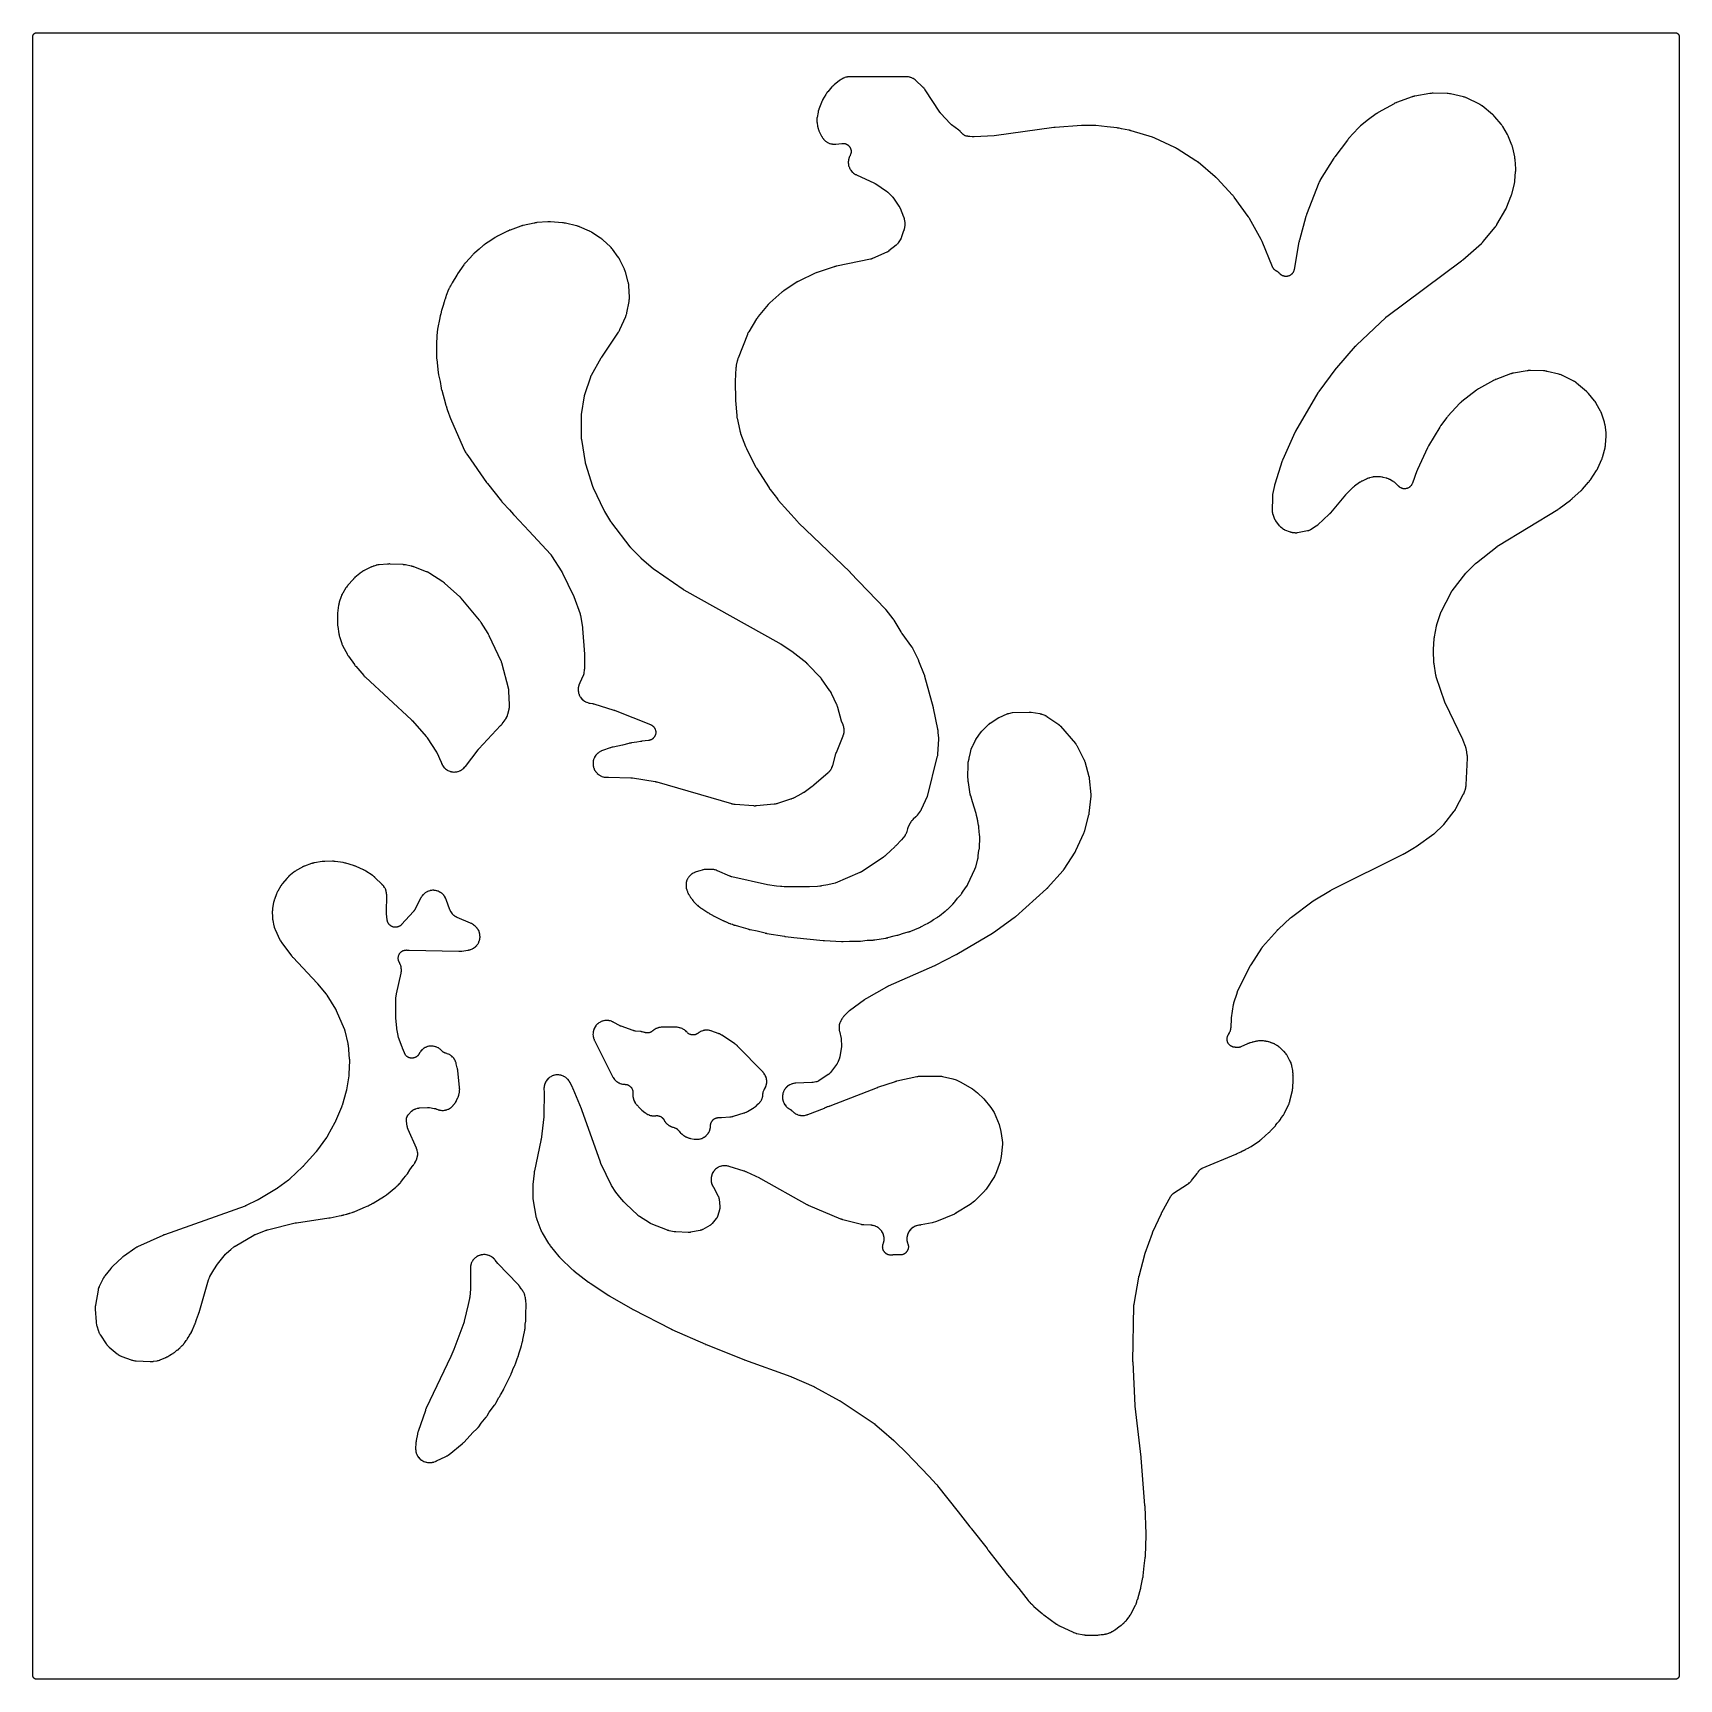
# Model space of a CAD drawing. Header units: millimetres. Extents: x 0 to 300, y 0 to 300.
import ezdxf

# ---------------------------------------------------------------- set-up
doc = ezdxf.new("R2010")
doc.units = ezdxf.units.MM
doc.layers.add('CUT', color=7, linetype='CONTINUOUS')

msp = doc.modelspace()

# ---------------------------------------------------------------- linework, layer by layer
at = {"layer": 'CUT'}
for points in [[(-0.0503, 299.5794), (-0.036, 299.6365), (-0.0162, 299.6918), (0.009, 299.745), (0.0392, 299.7954), (0.0743, 299.8427), (0.1137, 299.8863), (0.1573, 299.9257), (0.2046, 299.9608), (0.255, 299.991), (0.3082, 300.0162), (0.3635, 300.036), (0.4206, 300.0503), (0.4788, 300.0589), (0.5522, 300.0625), (1.4375, 300.0625), (298.5625, 300.0625), (299.4478, 300.0625), (299.5212, 300.0589), (299.5794, 300.0503), (299.6365, 300.036), (299.6918, 300.0162), (299.745, 299.991), (299.7954, 299.9608), (299.8427, 299.9257), (299.8863, 299.8863), (299.9257, 299.8427), (299.9608, 299.7954), (299.991, 299.745), (300.0162, 299.6918), (300.036, 299.6365), (300.0503, 299.5794), (300.0589, 299.5212), (300.0625, 299.4478), (300.0625, 298.5625), (300.0625, 1.4375), (300.0625, 0.5522), (300.0589, 0.4788), (300.0503, 0.4206), (300.036, 0.3635), (300.0162, 0.3082), (299.991, 0.255), (299.9608, 0.2046), (299.9257, 0.1573), (299.8863, 0.1137), (299.8427, 0.0743), (299.7954, 0.0392), (299.745, 0.009), (299.6918, -0.0162), (299.6365, -0.036), (299.5794, -0.0503), (299.5212, -0.0589), (299.4478, -0.0625), (298.5625, -0.0625), (1.4375, -0.0625), (0.5522, -0.0625), (0.4788, -0.0589), (0.4206, -0.0503), (0.3635, -0.036), (0.3082, -0.0162), (0.255, 0.009), (0.2046, 0.0392), (0.1573, 0.0743), (0.1137, 0.1137), (0.0743, 0.1573), (0.0392, 0.2046), (0.009, 0.255), (-0.0162, 0.3082), (-0.036, 0.3635), (-0.0503, 0.4206), (-0.0589, 0.4788), (-0.0625, 0.5522), (-0.0625, 1.4375), (-0.0625, 298.5625), (-0.0625, 299.4478), (-0.0589, 299.5212)], [(93.1099, 107.4833), (93.1104, 107.4686), (93.115, 107.3733), (93.1159, 107.3586), (93.1316, 107.1447), (93.1323, 107.135), (93.1337, 107.1124), (93.1342, 107.1027), (93.1348, 107.0909), (93.1353, 107.0812), (93.1362, 107.0586), (93.1366, 107.0489), (93.137, 107.0332), (93.1373, 107.0235), (93.1377, 107.0009), (93.1378, 106.9912), (93.1379, 106.9793), (93.138, 106.9696), (93.1379, 106.947), (93.1378, 106.9373), (93.0823, 102.7058), (93.0821, 102.6938), (93.0814, 102.6659), (93.081, 102.6539), (93.0804, 102.6393), (93.0798, 102.6273), (93.0784, 102.5994), (93.0776, 102.5874), (93.0764, 102.5681), (93.0755, 102.5562), (93.0733, 102.5283), (93.0722, 102.5164), (93.0709, 102.5018), (93.0697, 102.4899), (93.0667, 102.4621), (93.0654, 102.4502), (92.5703, 98.3309), (92.569, 98.3208), (92.5659, 98.2975), (92.5645, 98.2875), (92.5628, 98.2753), (92.5613, 98.2653), (92.5577, 98.242), (92.5561, 98.232), (92.5534, 98.2159), (92.5517, 98.2059), (92.5476, 98.1827), (92.5458, 98.1728), (92.5435, 98.1607), (92.5416, 98.1508), (92.5369, 98.1277), (92.5349, 98.1178), (91.3577, 92.5789), (91.3546, 92.5632), (91.3356, 92.4604), (91.3329, 92.4446), (91.3126, 92.3151), (91.3103, 92.2992), (91.2969, 92.1956), (91.295, 92.1796), (91.0836, 90.1194), (91.0821, 90.1024), (91.0739, 89.9912), (91.0729, 89.9741), (91.0666, 89.8344), (91.0661, 89.8172), (91.0642, 89.7058), (91.0642, 89.6886), (91.0891, 87.6251), (91.0894, 87.613), (91.0919, 87.534), (91.0925, 87.5218), (91.095, 87.4744), (91.0967, 87.4501), (91.1114, 87.2928), (91.1142, 87.2686), (91.1205, 87.2215), (91.1223, 87.2095), (91.1344, 87.1314), (91.1364, 87.1194), (91.6254, 84.3405), (91.6282, 84.3259), (91.6472, 84.2316), (91.6503, 84.2171), (91.6631, 84.1607), (91.6704, 84.1319), (91.7223, 83.9466), (91.731, 83.9183), (91.7493, 83.8634), (91.7542, 83.8494), (91.787, 83.7589), (91.7922, 83.745), (92.5568, 81.7839), (92.5614, 81.7724), (92.5924, 81.6976), (92.5972, 81.6862), (92.6168, 81.6416), (92.6272, 81.619), (92.6983, 81.4737), (92.7097, 81.4516), (92.7328, 81.4088), (92.7389, 81.3979), (92.7789, 81.3276), (92.7851, 81.3168), (93.9488, 79.3655), (93.9604, 79.3468), (94.0383, 79.2265), (94.0506, 79.2083), (94.1537, 79.0611), (94.1667, 79.0433), (94.2531, 78.9291), (94.2668, 78.9117), (95.823, 77.0058), (95.8351, 76.9914), (95.9153, 76.8992), (95.9279, 76.8853), (96.0321, 76.7728), (96.0451, 76.7592), (96.1309, 76.6723), (96.1443, 76.6591), (98.266, 74.6395), (98.2769, 74.6294), (98.3487, 74.5643), (98.3599, 74.5545), (98.4521, 74.4751), (98.4635, 74.4655), (98.5384, 74.4041), (98.5501, 74.3948), (101.255, 72.2896), (101.2649, 72.2821), (101.3294, 72.234), (101.3394, 72.2267), (101.4216, 72.168), (101.4317, 72.1609), (101.4981, 72.1155), (101.5084, 72.1087), (104.9349, 69.8694), (104.9415, 69.8651), (104.9874, 69.836), (104.9945, 69.8315), (105.0523, 69.796), (105.0594, 69.7917), (105.1054, 69.7642), (105.113, 69.7598), (109.2287, 67.3844), (109.2348, 67.3809), (109.2776, 67.3568), (109.2842, 67.3532), (109.338, 67.3239), (109.3445, 67.3203), (109.3873, 67.2977), (109.3943, 67.2941), (116.2363, 63.7887), (116.2432, 63.7852), (116.2914, 63.7613), (116.2988, 63.7576), (116.3593, 63.7287), (116.3667, 63.7252), (116.4147, 63.703), (116.4227, 63.6994), (122.5422, 60.976), (122.5475, 60.9736), (122.5845, 60.9576), (122.5902, 60.9552), (122.6365, 60.9357), (122.6421, 60.9333), (122.6789, 60.9183), (122.6849, 60.9158), (129.5405, 58.1961), (129.5445, 58.1945), (129.5719, 58.1839), (129.5761, 58.1823), (129.6104, 58.1692), (129.6146, 58.1677), (129.6417, 58.1576), (129.6462, 58.1559), (138.1309, 55.0806), (138.1363, 55.0786), (138.1487, 55.074), (138.154, 55.072), (138.1665, 55.0673), (138.1731, 55.0648), (138.1884, 55.0589), (138.195, 55.0563), (138.2055, 55.0522), (138.212, 55.0496), (138.227, 55.0435), (138.2334, 55.0409), (138.2369, 55.0395), (138.2445, 55.0363), (138.2623, 55.0287), (138.27, 55.0255), (142.3004, 53.2745), (142.3095, 53.2705), (142.3307, 53.261), (142.3397, 53.2569), (142.3506, 53.2519), (142.3596, 53.2477), (142.3805, 53.2378), (142.3894, 53.2335), (142.4038, 53.2265), (142.4127, 53.2221), (142.4333, 53.2117), (142.4422, 53.2072), (142.4529, 53.2017), (142.4617, 53.1971), (142.4822, 53.1862), (142.4909, 53.1816), (146.9555, 50.7542), (146.9643, 50.7494), (146.9847, 50.738), (146.9934, 50.7331), (147.0041, 50.727), (147.0127, 50.7219), (147.0329, 50.7101), (147.0415, 50.705), (147.0554, 50.6966), (147.064, 50.6914), (147.0839, 50.6791), (147.0923, 50.6737), (147.1027, 50.6672), (147.1111, 50.6618), (147.1307, 50.649), (147.1391, 50.6435), (153.3251, 46.5275), (153.3372, 46.5193), (153.3443, 46.5144), (153.3574, 46.5043), (153.3649, 46.4985), (153.377, 46.4889), (153.3845, 46.483), (153.4018, 46.469), (153.4092, 46.463), (153.4182, 46.4556), (153.4255, 46.4495), (153.4426, 46.4352), (153.4498, 46.429), (154.6671, 45.3824), (156.896, 43.4385), (156.9024, 43.4322), (156.906, 43.4287), (156.9625, 43.3732), (156.9883, 43.3477), (157.2706, 43.0704), (159.0836, 41.2886), (163.3597, 36.8856), (164.6368, 35.4734), (164.708, 35.3947), (164.7972, 35.2962), (164.8879, 35.1958), (168.6547, 30.4156), (170.782, 27.6735), (170.7911, 27.662), (170.8516, 27.5879), (170.861, 27.5766), (170.8984, 27.533), (170.9181, 27.5111), (171.0477, 27.3742), (171.063, 27.3595), (173.8923, 23.7692), (173.9614, 23.6313), (173.9901, 23.5804), (174.09, 23.4219), (174.1062, 23.3976), (174.1389, 23.3508), (174.1474, 23.3389), (174.2038, 23.2625), (174.2126, 23.2508), (177.2302, 19.3608), (177.2333, 19.3567), (177.2555, 19.3286), (177.259, 19.3243), (177.287, 19.2895), (177.2904, 19.2853), (177.3128, 19.258), (177.3165, 19.2535), (179.6607, 16.4489), (181.3958, 14.247), (181.4036, 14.2374), (181.455, 14.1749), (181.463, 14.1653), (181.4947, 14.1284), (181.5112, 14.1099), (181.6215, 13.9916), (181.6389, 13.9737), (181.6735, 13.9395), (181.6824, 13.9309), (181.7412, 13.8753), (181.7503, 13.8668), (182.0356, 13.6076), (182.1044, 13.5254), (182.1116, 13.5169), (182.1626, 13.4581), (182.1703, 13.4494), (182.2045, 13.4115), (182.2213, 13.3936), (182.3286, 13.2841), (182.3455, 13.2676), (182.3753, 13.2394), (182.3835, 13.2318), (182.4404, 13.1801), (182.4498, 13.1718), (183.9317, 11.8802), (183.9422, 11.8713), (184.0108, 11.8142), (184.0215, 11.8055), (184.1093, 11.7358), (184.1202, 11.7274), (184.1914, 11.6735), (184.2025, 11.6653), (184.2347, 11.642), (186.578, 9.9507), (186.5781, 9.9507), (186.5893, 9.9427), (186.6634, 9.8919), (186.6748, 9.8842), (186.72, 9.8546), (186.7435, 9.84), (186.8981, 9.7488), (186.9222, 9.7353), (186.9699, 9.7101), (186.9822, 9.7038), (187.0625, 9.6636), (187.0749, 9.6575), (189.5659, 8.4819), (189.5772, 8.4768), (189.6508, 8.4439), (189.6622, 8.4389), (189.7068, 8.4201), (189.7299, 8.4109), (189.8788, 8.3551), (189.926, 8.3397), (190.079, 8.2964), (190.103, 8.2901), (190.1502, 8.2789), (190.1623, 8.2761), (190.2411, 8.259), (190.2532, 8.2565), (191.5589, 8.0016), (191.559, 8.0016), (191.5786, 7.9977), (191.5927, 7.9952), (191.6846, 7.9795), (191.6987, 7.9773), (191.7542, 7.9692), (191.7826, 7.9657), (191.968, 7.9476), (191.9966, 7.9455), (192.0526, 7.9427), (192.0669, 7.9422), (192.16, 7.9398), (192.1744, 7.9396), (193.3732, 7.9377), (193.3862, 7.9378), (193.4708, 7.9395), (193.4838, 7.9399), (193.5899, 7.9443), (193.6029, 7.945), (193.6874, 7.9504), (193.7004, 7.9513), (193.8164, 7.9612), (193.9458, 7.9626), (193.9647, 7.9631), (194.0879, 7.9684), (194.1068, 7.9695), (194.2611, 7.9809), (194.28, 7.9826), (194.4026, 7.9956), (194.4214, 7.9979), (194.7042, 8.037), (194.9427, 8.0574), (194.9562, 8.0587), (195.0443, 8.0682), (195.0579, 8.0698), (195.1107, 8.0768), (195.1376, 8.0809), (195.312, 8.1119), (195.3387, 8.1173), (195.3906, 8.129), (195.4039, 8.1322), (195.4899, 8.1536), (195.5031, 8.157), (195.5524, 8.1705), (195.6078, 8.1832), (195.6585, 8.1971), (195.7066, 8.2127), (195.8847, 8.2614), (195.9008, 8.266), (196.0052, 8.2977), (196.0212, 8.3028), (196.0832, 8.3236), (196.1147, 8.3351), (196.3144, 8.4146), (196.3753, 8.4428), (196.5649, 8.5441), (196.594, 8.5607), (196.6424, 8.5902), (196.6632, 8.599), (196.6759, 8.6045), (196.7577, 8.6413), (196.7702, 8.6471), (196.8189, 8.6704), (196.8435, 8.6829), (196.9995, 8.7665), (197.0469, 8.7948), (197.1945, 8.8923), (197.2171, 8.9081), (197.2607, 8.9399), (197.2718, 8.9481), (197.343, 9.0026), (197.3539, 9.0111), (197.9036, 9.4521), (198.3226, 9.7403), (198.3329, 9.7475), (198.3996, 9.7955), (198.4098, 9.803), (198.4493, 9.8327), (198.4692, 9.8483), (198.5945, 9.9511), (198.6322, 9.9848), (198.7485, 10.0977), (198.7662, 10.1157), (198.8002, 10.1516), (198.8088, 10.1609), (198.864, 10.2218), (198.8665, 10.2245), (198.8895, 10.243), (198.8995, 10.2512), (198.9639, 10.3052), (198.9737, 10.3136), (199.0117, 10.3469), (199.0308, 10.3644), (199.1507, 10.4788), (199.1865, 10.5161), (199.2961, 10.6405), (199.3128, 10.6602), (199.3445, 10.6995), (199.3525, 10.7097), (199.4039, 10.7762), (199.4117, 10.7865), (199.7434, 11.2356), (199.7894, 11.2918), (199.8003, 11.3055), (199.842, 11.3596), (199.8626, 11.3879), (199.9908, 11.5759), (200.0097, 11.6054), (200.0448, 11.664), (200.0536, 11.6792), (200.1093, 11.7785), (200.1177, 11.7939), (200.9569, 13.3987), (200.9649, 13.4145), (201.0151, 13.5178), (201.0226, 13.5338), (201.0509, 13.5967), (201.0645, 13.6293), (201.1462, 13.8439), (201.1578, 13.8773), (201.1785, 13.9431), (201.1836, 13.96), (201.2149, 14.0706), (201.2194, 14.0877), (201.2874, 14.3583), (201.2934, 14.3713), (201.298, 14.3816), (201.3295, 14.4538), (201.3341, 14.4646), (201.3539, 14.5123), (201.3629, 14.5355), (201.4162, 14.6812), (201.424, 14.7039), (201.4367, 14.7434), (201.4401, 14.7542), (201.4625, 14.8288), (201.466, 14.8409), (201.8858, 16.3513), (201.8884, 16.361), (201.906, 16.4288), (201.9086, 16.4392), (201.929, 16.5241), (201.9314, 16.5344), (201.9464, 16.6017), (201.9487, 16.6128), (202.3164, 18.4289), (202.3191, 18.4431), (202.3356, 18.5358), (202.3379, 18.5501), (202.3558, 18.6669), (202.3578, 18.6812), (202.3697, 18.7746), (202.3714, 18.789), (202.5541, 20.5538), (202.7345, 22.0637), (202.7357, 22.0744), (202.7433, 22.1492), (202.7443, 22.1607), (202.752, 22.254), (202.7528, 22.2653), (202.7574, 22.3392), (202.758, 22.3513), (202.9176, 26.1049), (202.918, 26.1179), (202.9198, 26.2021), (202.9199, 26.2151), (202.9198, 26.3209), (202.9197, 26.3339), (202.9178, 26.4181), (202.9174, 26.4311), (202.698, 31.4145), (202.6978, 31.4198), (202.6958, 31.4563), (202.6955, 31.462), (202.6927, 31.5075), (202.6923, 31.513), (202.6897, 31.5489), (202.6893, 31.5548), (201.9799, 40.2694), (201.9795, 40.2743), (201.9764, 40.3083), (201.9759, 40.3135), (201.9718, 40.3559), (201.9712, 40.361), (201.9677, 40.3944), (201.9671, 40.3999), (200.8864, 49.6759), (200.8857, 49.6822), (200.8841, 49.6969), (200.8835, 49.7032), (200.8819, 49.718), (200.8812, 49.7258), (200.8795, 49.744), (200.8788, 49.7519), (200.8777, 49.7644), (200.8771, 49.7721), (200.8757, 49.7901), (200.8752, 49.7978), (200.8749, 49.802), (200.8743, 49.8113), (200.8731, 49.8328), (200.8726, 49.842), (200.5041, 57.7258), (200.5038, 57.7316), (200.5033, 57.7452), (200.5031, 57.751), (200.5026, 57.7646), (200.5024, 57.7718), (200.5019, 57.7886), (200.5018, 57.7959), (200.5016, 57.8074), (200.5015, 57.8145), (200.5013, 57.8311), (200.5013, 57.8382), (200.5013, 57.842), (200.5013, 57.8505), (200.5014, 57.8704), (200.5016, 57.8788), (200.6727, 67.9933), (200.6729, 68.0005), (200.6733, 68.017), (200.6735, 68.0242), (200.6736, 68.0263), (200.6749, 68.0541), (200.679, 68.119), (200.6808, 68.1415), (200.6847, 68.1755), (200.6955, 68.2559), (200.7008, 68.2904), (201.5555, 73.1999), (201.5572, 73.2097), (201.5614, 73.2323), (201.5633, 73.242), (201.5656, 73.2537), (201.5675, 73.2633), (201.5722, 73.2857), (201.5742, 73.2953), (201.5776, 73.3109), (201.5798, 73.3205), (201.585, 73.3428), (201.5872, 73.3524), (201.59, 73.364), (201.5924, 73.3736), (201.5981, 73.3958), (201.6005, 73.4053), (202.6541, 77.3688), (202.6566, 77.3779), (202.6625, 77.3993), (202.6651, 77.4084), (202.6683, 77.4195), (202.671, 77.4286), (202.6773, 77.4498), (202.6801, 77.4589), (202.6847, 77.4735), (202.6875, 77.4826), (202.6944, 77.5036), (202.6973, 77.5126), (202.701, 77.5236), (202.7041, 77.5326), (202.7113, 77.5535), (202.7145, 77.5625), (204.0382, 81.2561), (204.0416, 81.2653), (204.0495, 81.2866), (204.0529, 81.2957), (204.0572, 81.3069), (204.0607, 81.316), (204.0691, 81.3371), (204.0727, 81.3462), (204.0787, 81.3608), (204.0824, 81.3698), (204.0913, 81.3908), (204.0951, 81.3998), (204.0999, 81.4107), (204.1038, 81.4196), (204.1131, 81.4404), (204.1171, 81.4493), (205.6809, 84.8512), (205.6839, 84.8575), (205.6908, 84.8723), (205.6937, 84.8785), (205.7008, 84.8933), (205.7046, 84.9011), (205.7135, 84.9192), (205.7173, 84.9269), (205.7235, 84.9393), (205.7274, 84.9469), (205.7364, 84.9646), (205.7404, 84.9721), (205.7426, 84.9763), (205.7473, 84.9852), (205.7586, 85.006), (205.7635, 85.0149), (207.3954, 87.9529), (207.4176, 87.9907), (207.46, 88.0589), (207.5097, 88.131), (207.5452, 88.1773), (207.6018, 88.2442), (207.6415, 88.2869), (207.7043, 88.348), (207.7481, 88.3865), (207.8165, 88.4412), (207.8816, 88.4882), (207.9138, 88.5103), (210.46, 90.1668), (210.4739, 90.1762), (210.5635, 90.2381), (210.5772, 90.2478), (210.6299, 90.2865), (210.6564, 90.3071), (210.8222, 90.4435), (210.8715, 90.4889), (211.0211, 90.643), (211.0438, 90.6677), (211.0867, 90.7171), (211.0975, 90.73), (211.1665, 90.8142), (211.177, 90.8273), (212.18, 92.1231), (212.1915, 92.1384), (212.2645, 92.2393), (212.2755, 92.255), (212.3631, 92.3844), (212.3736, 92.4004), (212.4044, 92.4493), (212.4298, 92.4873), (212.478, 92.5558), (212.5344, 92.6278), (212.5744, 92.6738), (212.6378, 92.7397), (212.6822, 92.7814), (212.752, 92.8405), (212.8004, 92.8774), (212.8758, 92.9291), (212.9277, 92.961), (213.008, 93.0048), (213.0835, 93.0411), (213.1252, 93.0599), (219.2747, 95.6435), (219.2833, 95.6472), (219.3429, 95.6734), (219.3521, 95.6775), (219.4259, 95.7114), (219.4349, 95.7156), (219.4928, 95.7433), (219.5022, 95.7479), (220.1661, 96.0802), (220.4945, 96.2191), (220.5046, 96.2235), (220.5749, 96.2547), (220.5853, 96.2595), (220.631, 96.2809), (220.6528, 96.2916), (220.7873, 96.3613), (220.8079, 96.3725), (220.8431, 96.3925), (220.8526, 96.3981), (220.918, 96.4369), (220.9286, 96.4433), (221.0816, 96.5384), (221.6461, 96.8209), (221.6632, 96.8298), (221.7731, 96.8893), (221.7898, 96.8987), (221.9252, 96.9777), (221.9417, 96.9877), (222.0475, 97.054), (222.0636, 97.0645), (223.5398, 98.0577), (223.5503, 98.065), (223.6187, 98.1131), (223.6292, 98.1207), (223.6696, 98.1505), (223.69, 98.1662), (223.7608, 98.2232), (223.8034, 98.2551), (223.8241, 98.2714), (223.8638, 98.304), (223.8739, 98.3125), (223.9387, 98.3682), (223.9486, 98.3769), (225.2703, 99.5635), (225.2833, 99.5755), (225.3668, 99.655), (225.3795, 99.6675), (225.4812, 99.7703), (225.4935, 99.7831), (225.5721, 99.8674), (225.584, 99.8806), (225.9793, 100.3304), (226.2283, 100.5689), (226.2372, 100.5776), (226.2947, 100.635), (226.3034, 100.6439), (226.3373, 100.6791), (226.3542, 100.6975), (226.4617, 100.8191), (226.4778, 100.8382), (226.5086, 100.8761), (226.5164, 100.8858), (226.5662, 100.9499), (226.5738, 100.9598), (226.8046, 101.2696), (227.0439, 101.542), (227.0545, 101.5544), (227.1224, 101.636), (227.1327, 101.6487), (227.172, 101.6987), (227.1915, 101.7249), (227.3134, 101.8985), (227.3314, 101.9257), (227.3651, 101.9798), (227.3736, 101.9938), (227.4273, 102.0853), (227.4353, 102.0995), (227.4701, 102.1626), (227.8024, 102.6086), (227.8107, 102.6199), (227.8636, 102.6945), (227.8716, 102.7061), (227.9023, 102.7517), (227.9175, 102.7753), (228.0125, 102.9315), (228.0266, 102.9559), (228.0529, 103.0041), (228.0595, 103.0165), (228.1014, 103.0978), (228.1077, 103.1104), (228.896, 104.7305), (228.9027, 104.7448), (228.9452, 104.8384), (228.9516, 104.8529), (228.9756, 104.9098), (228.9872, 104.9392), (229.0571, 105.1324), (229.0671, 105.1624), (229.085, 105.2215), (229.0894, 105.2367), (229.1167, 105.3358), (229.1207, 105.3511), (229.5273, 106.9993), (229.5304, 107.0125), (229.5495, 107.0981), (229.5523, 107.1114), (229.5626, 107.1631), (229.5673, 107.1897), (229.5938, 107.3631), (229.5973, 107.3899), (229.6029, 107.4424), (229.6042, 107.4558), (229.6116, 107.5433), (229.6126, 107.5568), (229.7196, 109.285), (229.7203, 109.3001), (229.7239, 109.3983), (229.7243, 109.4134), (229.725, 109.4724), (229.7245, 109.5027), (229.7169, 109.6989), (229.715, 109.729), (229.7097, 109.7878), (229.7081, 109.8029), (229.6969, 109.9004), (229.695, 109.9154), (229.6717, 110.0814), (229.6755, 110.2305), (229.6757, 110.2464), (229.6757, 110.3497), (229.6754, 110.3656), (229.6738, 110.4275), (229.6721, 110.4593), (229.6556, 110.665), (229.6522, 110.6966), (229.644, 110.758), (229.6416, 110.7738), (229.6252, 110.8757), (229.6225, 110.8914), (229.4591, 111.7599), (229.4558, 111.7762), (229.4328, 111.8822), (229.429, 111.8985), (229.4134, 111.9617), (229.4046, 111.9938), (229.342, 112.1982), (229.3189, 112.2608), (229.234, 112.457), (229.2199, 112.4872), (229.1908, 112.5454), (229.1831, 112.5603), (229.1319, 112.6558), (229.1238, 112.6704), (228.5224, 113.7216), (228.5212, 113.7237), (228.5131, 113.7373), (228.4599, 113.8248), (228.4516, 113.8382), (228.4183, 113.8899), (228.4005, 113.916), (228.2823, 114.0798), (228.2428, 114.1289), (228.1081, 114.2795), (228.0865, 114.3024), (228.0431, 114.346), (228.0319, 114.3571), (227.9578, 114.4278), (227.9462, 114.4385), (227.1865, 115.1264), (227.1744, 115.137), (227.0951, 115.2051), (227.0828, 115.2154), (227.0341, 115.2549), (227.0086, 115.2745), (226.8397, 115.3973), (226.8132, 115.4155), (226.7606, 115.4496), (226.747, 115.4582), (226.6578, 115.5126), (226.644, 115.5208), (226.4355, 115.6406), (226.4246, 115.6467), (226.3533, 115.6857), (226.3423, 115.6916), (226.299, 115.7141), (226.2766, 115.7252), (226.1315, 115.7932), (226.0854, 115.8125), (225.9352, 115.8681), (225.9116, 115.8763), (225.8651, 115.8914), (225.8532, 115.8951), (225.7754, 115.9185), (225.7634, 115.922), (225.6829, 115.9444), (225.586, 115.9864), (225.5709, 115.9928), (225.5115, 116.0166), (225.4807, 116.028), (225.2818, 116.0956), (225.2186, 116.1133), (225.0135, 116.1587), (224.9813, 116.1649), (224.9182, 116.1753), (224.9019, 116.1778), (224.7963, 116.1923), (224.7801, 116.1943), (224.7784, 116.1944), (224.765, 116.1979), (224.7522, 116.201), (224.7023, 116.2125), (224.6766, 116.2179), (224.5112, 116.2487), (224.4593, 116.256), (224.2941, 116.272), (224.2417, 116.2748), (224.0736, 116.2763), (224.0473, 116.276), (224.0352, 116.2756), (223.9976, 116.2797), (223.9846, 116.281), (223.9, 116.2883), (223.8869, 116.2893), (223.8359, 116.2927), (223.8098, 116.2938), (223.6423, 116.2974), (223.59, 116.2963), (223.425, 116.2854), (223.373, 116.2797), (223.2074, 116.2542), (223.1816, 116.2497), (223.1315, 116.2397), (223.1187, 116.237), (223.0358, 116.2187), (223.0231, 116.2157), (222.9179, 116.19), (222.887, 116.1867), (222.8715, 116.1849), (222.8109, 116.177), (222.7799, 116.1721), (222.5827, 116.1356), (222.5218, 116.1211), (222.3294, 116.0643), (222.2996, 116.0546), (222.242, 116.0343), (222.2273, 116.0289), (222.1707, 116.0072), (221.9018, 115.9414), (221.8883, 115.938), (221.8008, 115.9144), (221.7873, 115.9106), (221.7351, 115.8952), (221.7086, 115.8867), (221.5374, 115.8276), (221.5112, 115.8178), (221.4607, 115.7977), (221.4478, 115.7924), (221.3644, 115.7569), (221.3516, 115.7513), (220.185, 115.2221), (220.1451, 115.2052), (220.0713, 115.1759), (219.9893, 115.1479), (219.9339, 115.1319), (219.8496, 115.1119), (219.7929, 115.1013), (219.707, 115.0894), (219.6496, 115.0843), (219.563, 115.0808), (219.5053, 115.0813), (219.4188, 115.0861), (219.3399, 115.0943), (219.2969, 115.0999), (219.2125, 115.1128), (219.198, 115.1149), (219.1415, 115.1221), (219.1124, 115.1251), (219.0558, 115.1296), (219.0128, 115.1341), (218.9343, 115.1441), (218.8492, 115.1592), (218.7931, 115.1719), (218.7099, 115.1951), (218.6553, 115.2131), (218.5747, 115.2441), (218.522, 115.2673), (218.4448, 115.3059), (218.3946, 115.3341), (218.3214, 115.3799), (218.2741, 115.4128), (218.2057, 115.4654), (218.1618, 115.5026), (218.0987, 115.5616), (218.0586, 115.6028), (218.0014, 115.6676), (217.9654, 115.7125), (217.9147, 115.7824), (217.8833, 115.8306), (217.8395, 115.905), (217.8128, 115.956), (217.7763, 116.0343), (217.7546, 116.0876), (217.7259, 116.169), (217.7094, 116.2241), (217.6886, 116.308), (217.6774, 116.3644), (217.6648, 116.4499), (217.6591, 116.5071), (217.6547, 116.5934), (217.6545, 116.6509), (217.6584, 116.7372), (217.6637, 116.7945), (217.6759, 116.88), (217.6867, 116.9365), (217.707, 117.0205), (217.7232, 117.0757), (217.7514, 117.1573), (217.7728, 117.2107), (217.8088, 117.2892), (217.8352, 117.3403), (217.8785, 117.4151), (217.9214, 117.4816), (217.9457, 117.5173), (217.9601, 117.5374), (217.9911, 117.5853), (218.0817, 117.7413), (218.1079, 117.7919), (218.1833, 117.9557), (218.2046, 118.0086), (218.2641, 118.1788), (218.2803, 118.2335), (218.3233, 118.4086), (218.3343, 118.4646), (218.3608, 118.6455), (218.3643, 118.6738), (218.3698, 118.7292), (218.371, 118.7434), (218.3779, 118.8358), (218.3788, 118.8501), (218.4488, 120.2286), (218.4494, 120.2397), (218.4511, 120.2657), (218.4518, 120.2768), (218.4529, 120.2904), (218.4538, 120.3015), (218.456, 120.3274), (218.4571, 120.3385), (218.4589, 120.3564), (218.4601, 120.3674), (218.463, 120.3933), (218.4643, 120.4043), (218.466, 120.4178), (218.4675, 120.4289), (218.471, 120.4546), (218.4726, 120.4657), (218.8453, 122.9349), (218.8463, 122.9419), (218.849, 122.9583), (218.8501, 122.9653), (218.8505, 122.9675), (218.8555, 122.9949), (218.8682, 123.0587), (218.8729, 123.0808), (218.8813, 123.114), (218.9026, 123.1922), (218.9124, 123.2257), (219.4718, 125.0011), (219.4739, 125.0078), (219.479, 125.0236), (219.4812, 125.0303), (219.4818, 125.0321), (219.4909, 125.0581), (219.513, 125.1184), (219.521, 125.1392), (219.5342, 125.1703), (219.5669, 125.2434), (219.5816, 125.2747), (221.8897, 129.9463), (221.8953, 129.9576), (221.9088, 129.9839), (221.9146, 129.9952), (221.9218, 130.0087), (221.9278, 130.0198), (221.9419, 130.0456), (221.948, 130.0566), (221.9581, 130.0743), (221.9644, 130.0852), (221.9792, 130.1107), (221.9857, 130.1215), (221.9936, 130.1347), (222.0002, 130.1455), (222.0158, 130.1704), (222.0225, 130.1811), (223.9621, 133.1996), (223.9659, 133.2055), (223.9747, 133.2191), (223.9786, 133.2249), (223.9798, 133.2267), (223.9952, 133.2492), (224.0321, 133.3011), (224.0451, 133.3189), (224.0658, 133.3453), (224.116, 133.4068), (224.1382, 133.4329), (226.84, 136.4927), (226.848, 136.5017), (226.8668, 136.5224), (226.875, 136.5313), (226.8849, 136.5419), (226.8931, 136.5506), (226.9123, 136.5707), (226.9207, 136.5793), (226.9342, 136.5931), (226.9427, 136.6016), (226.9625, 136.6213), (226.9711, 136.6296), (226.9816, 136.6398), (226.9903, 136.648), (227.0106, 136.6672), (227.0194, 136.6753), (229.2383, 138.7053), (229.2461, 138.7123), (229.2645, 138.7288), (229.2724, 138.7358), (229.2821, 138.7442), (229.2901, 138.7511), (229.3089, 138.7671), (229.317, 138.7739), (229.3301, 138.7848), (229.3382, 138.7915), (229.3574, 138.8071), (229.3656, 138.8137), (229.3757, 138.8217), (229.384, 138.8282), (229.4035, 138.8433), (229.4119, 138.8497), (233.1296, 141.6587), (233.139, 141.6657), (233.1609, 141.6819), (233.1704, 141.6887), (233.182, 141.697), (233.1915, 141.7038), (233.2139, 141.7193), (233.2236, 141.726), (233.2392, 141.7365), (233.2489, 141.743), (233.2717, 141.758), (233.2815, 141.7644), (233.2935, 141.7721), (233.3034, 141.7783), (233.3266, 141.7927), (233.3365, 141.7988), (236.5159, 143.7183), (236.5238, 143.7229), (236.5421, 143.7338), (236.55, 143.7384), (236.5597, 143.7439), (236.5676, 143.7485), (236.5862, 143.7589), (236.5942, 143.7634), (236.6071, 143.7705), (236.6151, 143.7748), (236.6339, 143.7849), (236.642, 143.7892), (236.6519, 143.7944), (236.66, 143.7986), (236.679, 143.8082), (236.6871, 143.8124), (249.7451, 150.3135), (249.7539, 150.318), (249.815, 150.3497), (249.8244, 150.3546), (249.8999, 150.3955), (249.909, 150.4005), (249.9681, 150.4339), (249.9777, 150.4394), (251.8366, 151.5335), (251.8483, 151.5406), (251.9237, 151.5874), (251.9353, 151.5947), (252.0287, 151.6556), (252.04, 151.6631), (252.1133, 151.7133), (252.1245, 151.7212), (255.3345, 154.028), (255.3505, 154.0399), (255.4531, 154.1189), (255.4686, 154.1313), (255.594, 154.2347), (255.6091, 154.2476), (255.7062, 154.3333), (255.721, 154.3467), (256.7894, 155.354), (256.8049, 155.3692), (256.9041, 155.4697), (256.9191, 155.4855), (257.0388, 155.616), (257.0532, 155.6322), (257.1448, 155.7397), (257.1586, 155.7565), (259.0593, 158.1558), (259.0679, 158.1669), (259.1227, 158.2396), (259.131, 158.2509), (259.163, 158.2953), (259.1788, 158.3184), (259.278, 158.471), (259.2928, 158.4949), (259.3204, 158.5421), (259.3274, 158.5543), (259.3715, 158.6339), (259.3782, 158.6462), (260.7149, 161.1944), (260.7247, 161.2139), (260.7861, 161.342), (260.7951, 161.3619), (260.8662, 161.5253), (260.8746, 161.5455), (260.9264, 161.6777), (260.934, 161.6982), (261.0941, 162.1546), (261.0988, 162.1684), (261.128, 162.2587), (261.1323, 162.2726), (261.1485, 162.3272), (261.1562, 162.3554), (261.2006, 162.537), (261.2117, 162.5943), (261.2384, 162.7794), (261.2418, 162.8083), (261.2472, 162.8651), (261.2484, 162.8796), (261.255, 162.9742), (261.2558, 162.9887), (261.4762, 167.8229), (261.4767, 167.8385), (261.4787, 167.9402), (261.4788, 167.9558), (261.4784, 168.0169), (261.4774, 168.0481), (261.4655, 168.251), (261.4628, 168.2822), (261.456, 168.3429), (261.4541, 168.3584), (261.4402, 168.4592), (261.4379, 168.4746), (261.2927, 169.3573), (261.29, 169.3721), (261.2717, 169.4683), (261.2687, 169.4831), (261.2563, 169.5406), (261.2491, 169.5699), (261.1981, 169.759), (261.1895, 169.7879), (261.1714, 169.8439), (261.1665, 169.8582), (261.1339, 169.9506), (261.1288, 169.9647), (260.709, 171.0663), (260.7042, 171.0785), (260.6722, 171.1572), (260.6672, 171.1692), (260.6249, 171.2671), (260.6196, 171.279), (260.5843, 171.3562), (260.5787, 171.3681), (257.4746, 177.7747), (257.4686, 177.7874), (257.4547, 177.8172), (257.4489, 177.83), (257.4419, 177.8457), (257.4363, 177.8585), (257.4233, 177.8887), (257.4179, 177.9017), (257.4093, 177.9227), (257.4041, 177.9357), (257.3921, 177.9663), (257.3871, 177.9794), (257.3811, 177.9955), (257.3763, 178.0087), (257.3653, 178.0397), (257.3607, 178.053), (255.8001, 182.6672), (255.7971, 182.6762), (255.7916, 182.6932), (255.7841, 182.7173), (255.7751, 182.7477), (255.7675, 182.775), (255.761, 182.7998), (255.7579, 182.8119), (255.7566, 182.8173), (255.7502, 182.845), (255.7369, 182.9073), (255.7297, 182.9444), (255.7272, 182.9592), (255.7257, 182.9685), (255.3934, 185.0523), (255.3915, 185.0645), (255.3874, 185.0929), (255.3857, 185.1051), (255.3837, 185.1201), (255.3822, 185.1323), (255.3789, 185.1608), (255.3775, 185.1731), (255.3755, 185.1929), (255.3743, 185.2051), (255.3717, 185.2338), (255.3707, 185.2461), (255.3695, 185.2611), (255.3687, 185.2734), (255.3669, 185.3021), (255.3662, 185.3144), (255.266, 187.3748), (255.2654, 187.389), (255.2643, 187.4222), (255.264, 187.4364), (255.2637, 187.4537), (255.2636, 187.468), (255.2635, 187.5012), (255.2636, 187.5154), (255.264, 187.5383), (255.2643, 187.5525), (255.2653, 187.5857), (255.2658, 187.5999), (255.2666, 187.6173), (255.2674, 187.6315), (255.2695, 187.6646), (255.2705, 187.6788), (255.4261, 189.6729), (255.4272, 189.6855), (255.4299, 189.7148), (255.4311, 189.7273), (255.4327, 189.7426), (255.4342, 189.7551), (255.4377, 189.7844), (255.4393, 189.7969), (255.442, 189.817), (255.4438, 189.8295), (255.4481, 189.8586), (255.45, 189.8711), (255.4525, 189.8863), (255.4547, 189.8987), (255.4598, 189.9277), (255.4621, 189.9401), (255.8394, 191.902), (255.8421, 191.9153), (255.8485, 191.9461), (255.8513, 191.9593), (255.8549, 191.9754), (255.8579, 191.9885), (255.8653, 192.0192), (255.8685, 192.0323), (255.8739, 192.0534), (255.8773, 192.0664), (255.8856, 192.0968), (255.8892, 192.1098), (255.8938, 192.1256), (255.8976, 192.1386), (255.9068, 192.1687), (255.9108, 192.1816), (256.5656, 194.2259), (256.5685, 194.2346), (256.573, 194.2484), (256.5806, 194.2702), (256.5922, 194.3026), (256.6026, 194.3299), (256.6116, 194.3525), (256.6161, 194.3638), (256.6182, 194.3688), (256.6291, 194.3941), (256.6546, 194.4508), (256.6704, 194.4841), (256.6769, 194.4971), (256.6811, 194.5053), (258.4927, 198.0398), (258.4975, 198.0492), (258.5053, 198.0639), (258.5257, 198.1006), (258.5617, 198.1617), (258.5782, 198.1886), (258.5794, 198.1905), (258.5968, 198.2168), (258.6369, 198.2752), (258.6615, 198.3093), (258.6716, 198.3225), (258.678, 198.3309), (261.1926, 201.5677), (261.2019, 201.5795), (261.2238, 201.6068), (261.2333, 201.6184), (261.245, 201.6324), (261.2547, 201.6439), (261.2775, 201.6704), (261.2874, 201.6817), (261.3035, 201.6998), (261.3135, 201.7109), (261.3373, 201.7367), (261.3475, 201.7476), (261.3601, 201.7609), (261.3705, 201.7717), (261.3951, 201.7966), (261.4057, 201.8072), (262.9117, 203.2879), (262.9206, 203.2965), (262.9414, 203.3165), (262.9504, 203.3249), (262.9614, 203.3352), (262.9705, 203.3436), (262.9919, 203.3629), (263.0011, 203.3711), (263.016, 203.3843), (263.0254, 203.3924), (263.0472, 203.4111), (263.0567, 203.4191), (263.0682, 203.4287), (263.0778, 203.4366), (263.1002, 203.4547), (263.1098, 203.4624), (266.8774, 206.4299), (266.888, 206.4382), (266.913, 206.4572), (266.9238, 206.4653), (266.937, 206.4751), (266.9479, 206.4831), (266.9735, 206.5014), (266.9845, 206.5092), (267.0023, 206.5216), (267.0135, 206.5292), (267.0396, 206.5467), (267.0508, 206.5542), (267.0646, 206.5632), (267.0759, 206.5704), (267.1026, 206.5872), (267.114, 206.5943), (277.9322, 213.1872), (277.9432, 213.194), (278.0145, 213.2396), (278.0254, 213.2468), (278.1136, 213.3059), (278.1243, 213.3133), (278.1936, 213.3619), (278.2041, 213.3695), (280.2903, 214.9037), (280.3027, 214.913), (280.3822, 214.9747), (280.3943, 214.9844), (280.4921, 215.0644), (280.504, 215.0744), (280.5802, 215.1401), (280.5918, 215.1504), (282.1452, 216.5612), (282.1573, 216.5725), (282.2351, 216.6472), (282.2469, 216.6588), (282.3419, 216.7552), (282.3533, 216.7672), (282.4269, 216.846), (282.438, 216.8583), (283.5736, 218.1456), (283.5879, 218.1624), (283.6787, 218.2733), (283.6924, 218.2907), (283.8011, 218.4339), (283.8141, 218.4517), (283.8965, 218.569), (283.9089, 218.5873), (285.0023, 220.2718), (285.008, 220.2807), (285.0472, 220.3435), (285.053, 220.353), (285.0779, 220.3946), (285.0895, 220.4149), (285.1595, 220.5429), (285.17, 220.5628), (285.1874, 220.5978), (285.1921, 220.6073), (285.2236, 220.6733), (285.2286, 220.6841), (285.9829, 222.3476), (285.9883, 222.3598), (286.0221, 222.4391), (286.0272, 222.4513), (286.0464, 222.4994), (286.0558, 222.5242), (286.1128, 222.6868), (286.121, 222.712), (286.136, 222.7616), (286.1397, 222.7744), (286.1627, 222.8574), (286.1661, 222.8702), (286.5614, 224.426), (286.5644, 224.4384), (286.5832, 224.5193), (286.5859, 224.5318), (286.5961, 224.5807), (286.6008, 224.6058), (286.6279, 224.7696), (286.6315, 224.7949), (286.6375, 224.8445), (286.6389, 224.8572), (286.6472, 224.9398), (286.6483, 224.9525), (286.7726, 226.5338), (286.7737, 226.5501), (286.7791, 226.6558), (286.7797, 226.6721), (286.7813, 226.7356), (286.7812, 226.7682), (286.7748, 226.9797), (286.7729, 227.0122), (286.7676, 227.0755), (286.766, 227.0917), (286.7542, 227.1969), (286.7522, 227.2131), (286.5603, 228.5868), (286.5584, 228.5998), (286.5448, 228.6838), (286.5425, 228.6967), (286.5333, 228.747), (286.528, 228.7727), (286.4898, 228.9385), (286.4834, 228.9639), (286.4698, 229.0132), (286.4661, 229.0258), (286.4417, 229.1073), (286.4378, 229.1198), (285.963, 230.5849), (285.9586, 230.598), (285.9288, 230.6832), (285.9241, 230.6962), (285.905, 230.7469), (285.8947, 230.7727), (285.8235, 230.9383), (285.8119, 230.9635), (285.7883, 231.0123), (285.7821, 231.0247), (285.7408, 231.1049), (285.7343, 231.1172), (284.9731, 232.5159), (284.9661, 232.5284), (284.9197, 232.609), (284.9124, 232.6213), (284.8834, 232.6691), (284.8679, 232.6932), (284.7639, 232.8474), (284.7473, 232.8707), (284.7138, 232.9155), (284.7051, 232.9269), (284.6477, 233.0001), (284.6387, 233.0112), (283.5655, 234.3135), (283.5568, 234.3239), (283.4991, 234.3907), (283.4901, 234.4009), (283.4546, 234.4402), (283.4359, 234.46), (283.3119, 234.5854), (283.2924, 234.6043), (283.2534, 234.6403), (283.2433, 234.6494), (283.1772, 234.7077), (283.1669, 234.7166), (281.3898, 236.2149), (281.376, 236.2263), (281.285, 236.2985), (281.2708, 236.3094), (281.215, 236.351), (281.1857, 236.3715), (280.9917, 236.499), (280.9612, 236.5177), (280.9008, 236.5525), (280.8852, 236.5612), (280.7828, 236.616), (280.7669, 236.6242), (278.8151, 237.5965), (278.7998, 237.6039), (278.6996, 237.6503), (278.6841, 237.6572), (278.6232, 237.6833), (278.5917, 237.6958), (278.3843, 237.7713), (278.3521, 237.782), (278.2886, 237.8011), (278.2723, 237.8057), (278.1657, 237.8345), (278.1493, 237.8387), (275.9838, 238.3587), (275.9686, 238.3621), (275.8698, 238.3832), (275.8545, 238.3862), (275.7948, 238.3973), (275.7641, 238.4022), (275.5639, 238.4288), (275.533, 238.4321), (275.4725, 238.4369), (275.457, 238.438), (275.3561, 238.4435), (275.3405, 238.4441), (272.9772, 238.5111), (272.9622, 238.5113), (272.8646, 238.5117), (272.8495, 238.5115), (272.7909, 238.5102), (272.7609, 238.5088), (272.5663, 238.4948), (272.5364, 238.4919), (272.4782, 238.4848), (272.4633, 238.4828), (272.3667, 238.4685), (272.3519, 238.4661), (269.8857, 238.0378), (269.8722, 238.0353), (269.7846, 238.018), (269.7711, 238.0152), (269.7187, 238.0036), (269.692, 237.997), (269.5197, 237.9505), (269.4933, 237.9428), (269.4422, 237.9264), (269.4291, 237.9221), (269.3447, 237.893), (269.3318, 237.8883), (266.6642, 236.8989), (266.6542, 236.8951), (266.5848, 236.868), (266.5745, 236.8638), (266.5294, 236.8452), (266.5078, 236.8358), (266.3744, 236.7745), (266.354, 236.7647), (266.3189, 236.7469), (266.3095, 236.742), (266.2444, 236.7076), (266.2338, 236.7019), (263.5184, 235.1965), (263.5087, 235.191), (263.4417, 235.1522), (263.4318, 235.1464), (263.3883, 235.1201), (263.3676, 235.107), (263.2405, 235.0228), (263.2211, 235.0094), (263.188, 234.9856), (263.179, 234.979), (263.1178, 234.9332), (263.1079, 234.9256), (260.4762, 232.8698), (260.4677, 232.863), (260.4084, 232.8149), (260.3996, 232.8076), (260.3613, 232.7753), (260.3432, 232.7594), (260.2322, 232.6579), (260.2153, 232.6419), (260.1867, 232.6136), (260.179, 232.6059), (260.1262, 232.5519), (260.1178, 232.543), (257.9129, 230.1895), (257.9013, 230.1768), (257.8272, 230.093), (257.816, 230.0799), (257.726, 229.9721), (257.7152, 229.9587), (257.646, 229.8708), (257.6356, 229.8571), (256.6336, 228.5057), (256.6247, 228.4933), (256.5679, 228.4126), (256.5594, 228.4001), (256.4907, 228.297), (256.4825, 228.2842), (256.4299, 228.2007), (256.4219, 228.1878), (254.3866, 224.7673), (254.3789, 224.7539), (254.3297, 224.6662), (254.3224, 224.6526), (254.2635, 224.5411), (254.2565, 224.5273), (254.2119, 224.4373), (254.2053, 224.4233), (252.3815, 220.4851), (252.3766, 220.4742), (252.3452, 220.4028), (252.3405, 220.3917), (252.3029, 220.3012), (252.2984, 220.2901), (252.2699, 220.2174), (252.2657, 220.2062), (251.432, 217.9481), (251.416, 217.9078), (251.3849, 217.8346), (251.3472, 217.7566), (251.3196, 217.7058), (251.2746, 217.6318), (251.2422, 217.5839), (251.1902, 217.5145), (251.1534, 217.47), (251.095, 217.4059), (251.0541, 217.3652), (250.9898, 217.307), (250.9451, 217.2704), (250.8755, 217.2187), (250.8275, 217.1866), (250.7532, 217.1418), (250.7024, 217.1144), (250.6242, 217.0771), (250.5709, 217.0547), (250.4895, 217.025), (250.4343, 217.0079), (250.3504, 216.9862), (250.2938, 216.9744), (250.2082, 216.9609), (250.1508, 216.9546), (250.0642, 216.9494), (250.0065, 216.9487), (249.9198, 216.9519), (249.8623, 216.9567), (249.7763, 216.9682), (249.7195, 216.9786), (249.6351, 216.9983), (249.5795, 217.0141), (249.4974, 217.0418), (249.4436, 217.0629), (249.3645, 217.0984), (249.313, 217.1245), (249.2377, 217.1675), (249.189, 217.1985), (249.1181, 217.2485), (249.0726, 217.284), (249.0069, 217.3406), (248.9493, 217.3953), (248.9185, 217.4259), (248.9183, 217.4262), (248.9182, 217.4263), (248.9161, 217.4284), (248.8823, 217.4638), (248.8724, 217.4739), (248.5025, 217.8427), (248.4923, 217.8526), (248.4248, 217.9168), (248.4143, 217.9265), (248.3729, 217.9641), (248.3512, 217.9828), (248.2094, 218.0994), (248.1635, 218.1337), (248.0112, 218.2363), (247.9871, 218.2517), (247.9393, 218.2807), (247.9269, 218.288), (247.8462, 218.3344), (247.8337, 218.3413), (247.3096, 218.626), (247.2942, 218.634), (247.1936, 218.6849), (247.178, 218.6926), (247.1167, 218.7214), (247.0849, 218.7352), (246.8758, 218.8192), (246.8432, 218.8312), (246.779, 218.8527), (246.7625, 218.858), (246.6546, 218.8908), (246.6379, 218.8956), (246.1404, 219.0312), (246.1225, 219.0358), (246.0063, 219.0636), (245.9884, 219.0677), (245.9181, 219.0822), (245.8819, 219.0886), (245.6455, 219.1227), (245.609, 219.1269), (245.5375, 219.1328), (245.5192, 219.134), (245.3998, 219.1401), (245.3814, 219.1408), (244.9123, 219.1506), (244.8993, 219.1507), (244.8151, 219.1506), (244.8021, 219.1505), (244.7514, 219.1493), (244.7255, 219.1482), (244.5597, 219.1373), (244.5081, 219.1317), (244.3438, 219.1065), (244.3183, 219.102), (244.2685, 219.0922), (244.2559, 219.0895), (244.1736, 219.0714), (244.1609, 219.0684), (243.6573, 218.946), (243.642, 218.942), (243.5427, 218.9151), (243.5275, 218.9108), (243.4684, 218.893), (243.4383, 218.8831), (243.2448, 218.8138), (243.2153, 218.8023), (243.1583, 218.7785), (243.1438, 218.7722), (243.0501, 218.7299), (243.0357, 218.7233), (242.2721, 218.3548), (242.2718, 218.3547), (242.26, 218.3488), (242.1838, 218.31), (242.1721, 218.3039), (242.1274, 218.2798), (242.1047, 218.2669), (241.9586, 218.18), (241.9365, 218.1661), (241.8937, 218.1381), (241.8829, 218.1308), (241.8128, 218.0826), (241.8021, 218.0751), (240.8914, 217.4191), (240.8828, 217.4128), (240.8231, 217.3682), (240.8143, 217.3615), (240.7757, 217.3315), (240.7575, 217.3167), (240.6452, 217.2223), (240.6282, 217.2074), (240.5991, 217.181), (240.5913, 217.1737), (240.5377, 217.1233), (240.5291, 217.115), (239.5135, 216.1202), (239.503, 216.1096), (239.4357, 216.0403), (239.4255, 216.0295), (239.3432, 215.9405), (239.3332, 215.9294), (239.2694, 215.8569), (239.2598, 215.8456), (236.4951, 212.5401), (236.4863, 212.5297), (236.4655, 212.5055), (236.4564, 212.4952), (236.4454, 212.4827), (236.4362, 212.4726), (236.4146, 212.4491), (236.4053, 212.4391), (236.3887, 212.4215), (236.3792, 212.4116), (236.3569, 212.3887), (236.3473, 212.379), (236.3355, 212.3673), (236.3257, 212.3577), (236.3028, 212.3355), (236.2929, 212.3261), (234.199, 210.3648), (234.1912, 210.3577), (234.1783, 210.3458), (234.1464, 210.318), (234.0914, 210.2722), (234.0667, 210.2524), (234.064, 210.2503), (234.0386, 210.2314), (233.9805, 210.1896), (233.9456, 210.1657), (233.9309, 210.1561), (233.922, 210.1504), (232.8587, 209.4766), (232.8498, 209.471), (232.8419, 209.4662), (232.7902, 209.4365), (232.7136, 209.396), (232.6245, 209.3549), (232.5638, 209.3308), (232.4707, 209.2996), (232.3871, 209.2766), (232.3292, 209.2627), (232.3201, 209.2608), (232.3098, 209.2588), (230.5191, 208.9132), (230.5079, 208.9111), (230.4892, 208.9078), (230.4439, 208.9008), (230.3845, 208.8932), (230.3047, 208.8866), (230.2245, 208.8836), (230.1444, 208.8841), (230.0846, 208.8871), (230.039, 208.8906), (230.0201, 208.8926), (230.0087, 208.8938), (229.6141, 208.9392), (229.6044, 208.9404), (229.5882, 208.9424), (229.5495, 208.9481), (229.499, 208.9567), (229.432, 208.9708), (229.3653, 208.9875), (229.2995, 209.0066), (229.2509, 209.0228), (229.214, 209.036), (229.1988, 209.0418), (229.1897, 209.0453), (228.207, 209.4326), (228.1974, 209.4365), (228.1815, 209.443), (228.1436, 209.4595), (228.0944, 209.4822), (228.0299, 209.5152), (227.9667, 209.5509), (227.9051, 209.5889), (227.8602, 209.6193), (227.8264, 209.6432), (227.8126, 209.6535), (227.8044, 209.6597), (227.5222, 209.8748), (227.5139, 209.8812), (227.5001, 209.892), (227.4677, 209.9185), (227.426, 209.9543), (227.3724, 210.0043), (227.3206, 210.0567), (227.2712, 210.111), (227.2359, 210.153), (227.2097, 210.1858), (227.1991, 210.1996), (227.1928, 210.208), (226.5375, 211.0885), (226.5308, 211.0976), (226.5197, 211.1129), (226.494, 211.1504), (226.4615, 211.2003), (226.4211, 211.2688), (226.3837, 211.3393), (226.3495, 211.4112), (226.3264, 211.466), (226.3097, 211.5083), (226.3033, 211.5261), (226.2994, 211.5368), (226.0486, 212.2538), (226.0454, 212.263), (226.0426, 212.2712), (226.0265, 212.3242), (226.0055, 212.402), (225.9862, 212.4911), (225.9763, 212.551), (225.9661, 212.6417), (225.9612, 212.7221), (225.9595, 212.7775), (225.9595, 212.7861), (225.9596, 212.7959), (225.9903, 215.5506), (225.9905, 215.5608), (225.9908, 215.5777), (225.9927, 215.6185), (225.9974, 215.6874), (225.9999, 215.7178), (226.0003, 215.721), (226.0039, 215.7514), (226.0132, 215.8198), (226.0197, 215.8601), (226.0227, 215.8768), (226.0246, 215.8868), (226.3516, 217.5657), (226.3542, 217.5784), (226.3604, 217.6081), (226.3632, 217.6209), (226.3667, 217.6363), (226.3696, 217.649), (226.3767, 217.6786), (226.3799, 217.6912), (226.3856, 217.7135), (226.3889, 217.7261), (226.3968, 217.7554), (226.4003, 217.768), (226.4047, 217.7832), (226.4084, 217.7957), (226.4172, 217.8248), (226.421, 217.8372), (227.7715, 222.0815), (227.7756, 222.0938), (227.7852, 222.1226), (227.7894, 222.135), (227.7947, 222.15), (227.7991, 222.1622), (227.8095, 222.1907), (227.8141, 222.2029), (227.8224, 222.2245), (227.8271, 222.2366), (227.8384, 222.2648), (227.8433, 222.2768), (227.8494, 222.2915), (227.8545, 222.3035), (227.8666, 222.3314), (227.8719, 222.3433), (230.086, 227.2511), (230.0909, 227.2618), (230.1025, 227.2867), (230.1076, 227.2973), (230.1138, 227.3102), (230.119, 227.3207), (230.1312, 227.3452), (230.1365, 227.3557), (230.1461, 227.3742), (230.1515, 227.3846), (230.1644, 227.4088), (230.17, 227.4191), (230.1769, 227.4317), (230.1826, 227.442), (230.1961, 227.4658), (230.202, 227.476), (234.2705, 234.4484), (234.2767, 234.4589), (234.2912, 234.4831), (234.2976, 234.4934), (234.3053, 234.506), (234.3118, 234.5162), (234.327, 234.54), (234.3336, 234.5502), (234.3454, 234.5681), (234.3521, 234.5782), (234.368, 234.6016), (234.3748, 234.6116), (234.3833, 234.6237), (234.3903, 234.6336), (234.4068, 234.6566), (234.4139, 234.6663), (237.5189, 238.8728), (237.5246, 238.8804), (237.538, 238.8981), (237.5437, 238.9057), (237.5508, 238.9149), (237.5567, 238.9224), (237.5704, 238.9398), (237.5764, 238.9473), (237.587, 238.9604), (237.593, 238.9678), (237.6071, 238.9849), (237.6132, 238.9923), (237.6206, 239.0011), (237.6268, 239.0084), (237.6413, 239.0252), (237.6475, 239.0324), (241.0933, 242.9576), (241.1, 242.9651), (241.1157, 242.9826), (241.1225, 242.99), (241.1308, 242.9991), (241.1376, 243.0065), (241.1537, 243.0236), (241.1606, 243.0309), (241.173, 243.0438), (241.18, 243.051), (241.1965, 243.0677), (241.2036, 243.0749), (241.2123, 243.0836), (241.2194, 243.0906), (241.2363, 243.107), (241.2435, 243.114), (246.5712, 248.1866), (246.5811, 248.1959), (246.6045, 248.2174), (246.6145, 248.2266), (246.6269, 248.2377), (246.6371, 248.2467), (246.6611, 248.2675), (246.6714, 248.2764), (246.6899, 248.2919), (246.7004, 248.3006), (246.725, 248.3207), (246.7356, 248.3293), (246.7486, 248.3396), (246.7593, 248.348), (246.7845, 248.3673), (246.7954, 248.3755), (260.3916, 258.4946), (260.4014, 258.5021), (260.465, 258.5514), (260.4747, 258.5591), (260.5532, 258.6228), (260.5628, 258.6307), (260.6242, 258.6826), (260.6336, 258.6907), (264.0216, 261.6765), (264.0298, 261.6838), (264.0865, 261.7357), (264.0949, 261.7435), (264.1314, 261.7782), (264.1486, 261.7952), (264.254, 261.9037), (264.2699, 261.9208), (264.297, 261.9509), (264.3042, 261.9592), (264.3539, 262.0166), (264.3619, 262.026), (266.5575, 264.6713), (266.5656, 264.6812), (266.6171, 264.7461), (266.625, 264.7562), (266.6551, 264.7959), (266.6702, 264.8165), (266.7648, 264.9525), (266.7789, 264.9738), (266.8056, 265.0159), (266.8123, 265.0267), (266.8552, 265.0976), (266.8617, 265.1086), (268.4825, 267.9218), (268.4877, 267.9312), (268.5239, 267.9967), (268.5293, 268.0065), (268.5522, 268.0499), (268.5628, 268.0711), (268.6266, 268.2041), (268.636, 268.2248), (268.6517, 268.261), (268.6559, 268.2709), (268.6841, 268.3393), (268.6886, 268.3505), (269.4152, 270.2188), (269.4218, 270.2366), (269.4629, 270.353), (269.4689, 270.371), (269.5158, 270.5185), (269.5213, 270.5367), (269.5549, 270.6555), (269.5598, 270.6738), (270.0279, 272.5518), (270.0305, 272.5625), (270.0478, 272.6378), (270.0502, 272.6491), (270.0606, 272.6987), (270.0652, 272.7226), (270.0903, 272.8727), (270.0937, 272.896), (270.0989, 272.9364), (270.1002, 272.9473), (270.1084, 273.0233), (270.1097, 273.0356), (270.2641, 274.7915), (270.265, 274.8023), (270.2702, 274.8774), (270.2709, 274.8886), (270.2734, 274.938), (270.2741, 274.9618), (270.2758, 275.1102), (270.2756, 275.1331), (270.2746, 275.1729), (270.2742, 275.1836), (270.2708, 275.2581), (270.2702, 275.2702), (270.1589, 276.978), (270.1581, 276.9886), (270.152, 277.0621), (270.151, 277.0731), (270.1461, 277.1212), (270.1433, 277.1444), (270.1231, 277.2883), (270.1195, 277.3104), (270.1127, 277.3487), (270.1107, 277.3591), (270.0966, 277.4307), (270.0942, 277.4423), (269.7293, 279.1161), (269.7265, 279.1283), (269.7076, 279.2069), (269.7046, 279.219), (269.6922, 279.2661), (269.6854, 279.2901), (269.638, 279.4448), (269.6302, 279.4684), (269.614, 279.5143), (269.6097, 279.526), (269.5812, 279.6018), (269.5767, 279.6134), (268.9729, 281.1217), (268.9688, 281.1316), (268.9396, 281.2008), (268.9352, 281.2111), (268.9152, 281.2561), (268.9052, 281.2776), (268.84, 281.4103), (268.8295, 281.4306), (268.8107, 281.4654), (268.8055, 281.4748), (268.7691, 281.5395), (268.7631, 281.5499), (267.9096, 282.997), (267.9033, 283.0074), (267.8619, 283.0744), (267.8554, 283.0847), (267.8297, 283.1245), (267.8161, 283.1446), (267.7254, 283.2734), (267.711, 283.293), (267.6822, 283.3306), (267.6747, 283.3402), (267.6255, 283.4017), (267.6178, 283.4111), (266.496, 284.7574), (266.4865, 284.7685), (266.4241, 284.8398), (266.4144, 284.8507), (266.3758, 284.8926), (266.3556, 284.9136), (266.2207, 285.0467), (266.1995, 285.0667), (266.157, 285.1047), (266.1461, 285.1143), (266.0739, 285.1758), (266.0627, 285.1851), (264.134, 286.75), (264.1207, 286.7606), (264.0331, 286.8276), (264.0194, 286.8378), (263.9657, 286.8765), (263.9376, 286.8956), (263.7518, 287.0143), (263.7227, 287.0318), (263.6649, 287.0642), (263.65, 287.0723), (263.5523, 287.1236), (263.5372, 287.1313), (261.4305, 288.1626), (261.4149, 288.17), (261.3126, 288.2164), (261.2968, 288.2234), (261.2347, 288.2495), (261.2024, 288.2619), (260.9909, 288.3368), (260.958, 288.3473), (260.8933, 288.3661), (260.8766, 288.3707), (260.7679, 288.3989), (260.7512, 288.403), (258.4079, 288.939), (258.3928, 288.9422), (258.2941, 288.9621), (258.2788, 288.965), (258.2193, 288.9754), (258.1886, 288.98), (257.9888, 289.0044), (257.958, 289.0074), (257.8976, 289.0116), (257.8822, 289.0125), (257.7816, 289.0169), (257.7661, 289.0174), (255.2287, 289.0638), (255.2143, 289.0638), (255.1208, 289.0633), (255.1064, 289.0631), (255.0503, 289.0614), (255.0215, 289.0598), (254.8352, 289.0453), (254.8065, 289.0424), (254.7508, 289.0354), (254.7365, 289.0334), (254.6441, 289.0195), (254.6299, 289.0171), (251.9143, 288.541), (251.9012, 288.5385), (251.8169, 288.5218), (251.8039, 288.5191), (251.7534, 288.5079), (251.7277, 288.5016), (251.5616, 288.4571), (251.5362, 288.4497), (251.4869, 288.4341), (251.4743, 288.43), (251.3928, 288.4023), (251.3804, 288.3979), (248.5591, 287.3678), (248.5487, 287.3639), (248.4762, 287.3359), (248.4654, 287.3316), (248.4182, 287.3123), (248.3957, 287.3026), (248.2565, 287.2389), (248.2352, 287.2286), (248.1986, 287.2101), (248.1887, 287.205), (248.1208, 287.1691), (248.1098, 287.1631), (245.2039, 285.5466), (245.2038, 285.5466), (245.1946, 285.5413), (245.1304, 285.5042), (245.1209, 285.4985), (245.0793, 285.4734), (245.0595, 285.4609), (244.9376, 285.3805), (244.919, 285.3677), (244.8872, 285.345), (244.8786, 285.3387), (244.8197, 285.2951), (244.8102, 285.2879), (243.4641, 284.2476), (242.0008, 283.1161), (241.9905, 283.108), (241.9247, 283.0547), (241.9147, 283.0465), (241.8759, 283.0137), (241.8564, 282.9965), (241.7322, 282.8819), (241.7135, 282.8639), (241.6777, 282.8279), (241.6686, 282.8185), (241.6103, 282.7573), (241.6015, 282.7478), (241.6014, 282.7477), (239.8177, 280.7907), (239.8085, 280.7803), (239.7491, 280.7121), (239.7401, 280.7015), (239.6677, 280.6142), (239.6589, 280.6034), (239.6028, 280.5326), (239.5943, 280.5216), (237.295, 277.4742), (237.2871, 277.4635), (237.2367, 277.3936), (237.2291, 277.3827), (237.1678, 277.2935), (237.1604, 277.2825), (237.1131, 277.2104), (237.106, 277.1992), (234.6542, 273.2706), (234.6469, 273.2586), (234.6004, 273.18), (234.5933, 273.1678), (234.5665, 273.1199), (234.5533, 273.095), (234.4715, 272.9317), (234.4595, 272.9063), (234.4373, 272.8561), (234.4317, 272.8431), (234.3966, 272.7587), (234.3914, 272.7457), (232.1505, 266.976), (232.1452, 266.9617), (232.1116, 266.8682), (232.1066, 266.8538), (232.0674, 266.7354), (232.0628, 266.7208), (232.034, 266.6258), (232.0298, 266.6111), (230.8443, 262.3039), (230.8408, 262.2902), (230.8185, 262.2015), (230.8153, 262.1878), (230.79, 262.0757), (230.7871, 262.0619), (230.7691, 261.9721), (230.7665, 261.9583), (229.8785, 256.9271), (229.8697, 256.8833), (229.8514, 256.8034), (229.8272, 256.7173), (229.8083, 256.6608), (229.7756, 256.5775), (229.7512, 256.5232), (229.7104, 256.4436), (229.6807, 256.392), (229.6322, 256.3168), (229.5975, 256.2684), (229.5418, 256.1984), (229.5025, 256.1537), (229.4401, 256.0896), (229.3965, 256.049), (229.3281, 255.9914), (229.2807, 255.9553), (229.2069, 255.9048), (229.1562, 255.8736), (229.0777, 255.8307), (229.0241, 255.8047), (228.9418, 255.7697), (228.8859, 255.7492), (228.8005, 255.7226), (228.7428, 255.7077), (228.6552, 255.6897), (228.5963, 255.6806), (228.5074, 255.6714), (228.4479, 255.6682), (228.3584, 255.6679), (228.299, 255.6706), (228.2099, 255.6791), (228.151, 255.6878), (228.0632, 255.7051), (228.0055, 255.7195), (227.9199, 255.7455), (227.8638, 255.7656), (227.7812, 255.8), (227.7274, 255.8255), (227.6486, 255.8679), (227.5977, 255.8987), (227.5235, 255.9487), (227.4758, 255.9843), (227.4069, 256.0415), (227.3465, 256.0968), (227.3143, 256.1279), (227.2053, 256.2383), (227.1606, 256.2792), (227.013, 256.4013), (226.9644, 256.4375), (226.8029, 256.5455), (226.7773, 256.5617), (226.7265, 256.5921), (226.7134, 256.5997), (226.6393, 256.6416), (226.6114, 256.6587), (226.6041, 256.6631), (226.5447, 256.6984), (226.471, 256.7475), (226.4233, 256.7829), (226.3543, 256.8394), (226.3103, 256.8794), (226.2473, 256.9425), (226.2074, 256.9866), (226.1509, 257.0557), (226.1157, 257.1035), (226.0663, 257.1778), (226.036, 257.2288), (225.9942, 257.3077), (225.9596, 257.3817), (225.9417, 257.4226), (224.0701, 262.0054), (224.0629, 262.0222), (224.0148, 262.1306), (224.0071, 262.1471), (223.9426, 262.2812), (223.9344, 262.2975), (223.8798, 262.4028), (223.8711, 262.4189), (221.7386, 266.2366), (221.7297, 266.2521), (221.6701, 266.3517), (221.6607, 266.3669), (221.5822, 266.4896), (221.5724, 266.5045), (221.507, 266.6004), (221.4967, 266.615), (218.9476, 270.1224), (218.937, 270.1365), (218.8669, 270.2273), (218.8559, 270.2411), (218.7646, 270.3523), (218.7532, 270.3658), (218.6778, 270.4522), (218.6661, 270.4654), (215.859, 273.5022), (215.8458, 273.5159), (215.759, 273.604), (215.7455, 273.6174), (215.6331, 273.7244), (215.6192, 273.7373), (215.527, 273.8197), (215.5126, 273.8322), (212.3662, 276.4706), (212.3508, 276.4831), (212.2497, 276.5623), (212.234, 276.5743), (212.1039, 276.6695), (212.0878, 276.6809), (211.9817, 276.7533), (211.9652, 276.7642), (208.5465, 278.9362), (208.5299, 278.9464), (208.4206, 279.0109), (208.4036, 279.0206), (208.264, 279.0971), (208.2467, 279.1062), (208.1335, 279.1635), (208.1159, 279.172), (204.5118, 280.8503), (204.511, 280.8507), (204.4922, 280.8591), (204.3689, 280.9114), (204.3497, 280.9191), (204.1929, 280.9794), (204.1735, 280.9865), (204.0469, 281.0303), (204.0273, 281.0367), (200.1515, 282.2287), (200.1371, 282.2329), (200.0431, 282.2592), (200.0286, 282.2631), (199.9099, 282.2932), (199.8972, 282.2963), (199.8721, 282.3026), (199.8574, 282.3061), (199.7615, 282.3278), (199.7467, 282.331), (198.4231, 282.5952), (197.9901, 282.6822), (197.9767, 282.6847), (197.8894, 282.7002), (197.8811, 282.7016), (197.8652, 282.7044), (197.8518, 282.7066), (197.7424, 282.7233), (197.729, 282.7252), (197.6415, 282.7366), (197.6281, 282.7382), (195.7742, 282.9366), (193.7291, 283.1569), (193.715, 283.1582), (193.6234, 283.1659), (193.6093, 283.1669), (193.4942, 283.1739), (193.48, 283.1746), (193.4703, 283.1749), (193.4684, 283.175), (193.4543, 283.1757), (193.3625, 283.179), (193.3484, 283.1793), (192.2766, 283.1926), (191.4519, 283.2033), (191.439, 283.2034), (191.3549, 283.2027), (191.3446, 283.2025), (191.3316, 283.2023), (191.3187, 283.2021), (191.2139, 283.1989), (191.201, 283.1984), (191.1176, 283.194), (191.1047, 283.1932), (186.3274, 282.8422), (186.3186, 282.8414), (186.2575, 282.836), (186.2481, 282.8351), (186.172, 282.8272), (186.1628, 282.8262), (186.1027, 282.819), (186.0929, 282.8177), (175.1871, 281.3272), (171.5408, 281.1352), (171.527, 281.1346), (171.4949, 281.1334), (171.4811, 281.133), (171.4643, 281.1326), (171.4575, 281.1325), (171.4477, 281.1325), (171.432, 281.1326), (171.3955, 281.1332), (171.3799, 281.1336), (171.3547, 281.1344), (171.3391, 281.1351), (171.3027, 281.137), (171.287, 281.1379), (171.268, 281.1392), (171.2524, 281.1404), (171.216, 281.1435), (171.2005, 281.145), (170.7555, 281.191), (170.7407, 281.1924), (170.6447, 281.1999), (170.63, 281.2009), (170.5722, 281.204), (170.5426, 281.2049), (170.5026, 281.205), (170.4564, 281.2064), (170.3718, 281.2111), (170.2799, 281.221), (170.2191, 281.2307), (170.1287, 281.25), (170.0693, 281.2659), (169.9814, 281.2943), (169.9239, 281.3162), (169.8393, 281.3535), (169.7843, 281.3812), (169.7041, 281.427), (169.6522, 281.4601), (169.5771, 281.5139), (169.5289, 281.5522), (169.4597, 281.6134), (169.4157, 281.6565), (169.3531, 281.7245), (169.299, 281.7896), (169.2704, 281.8259), (169.2403, 281.8662), (169.2029, 281.9114), (169.0779, 282.0485), (169.0363, 282.0899), (168.8965, 282.2159), (168.8742, 282.235), (168.8298, 282.2712), (168.8183, 282.2804), (168.743, 282.3389), (168.7313, 282.3477), (167.4203, 283.3149), (167.4119, 283.3212), (167.3979, 283.3317), (167.3649, 283.358), (167.31, 283.4036), (167.2861, 283.4243), (167.2836, 283.4265), (167.2604, 283.448), (167.2088, 283.4974), (167.1791, 283.5273), (167.167, 283.54), (167.1598, 283.5477), (165.4805, 285.3584), (165.474, 285.3655), (165.4634, 285.3772), (165.4384, 285.4059), (165.3971, 285.4554), (165.3792, 285.4777), (165.3773, 285.4801), (165.3601, 285.5029), (165.322, 285.5549), (165.3002, 285.5861), (165.2914, 285.5993), (165.2861, 285.6072), (162.6182, 289.6926), (162.6112, 289.7031), (162.5649, 289.7708), (162.5577, 289.7811), (162.529, 289.8212), (162.5139, 289.8414), (162.4145, 289.9689), (162.3818, 290.0073), (162.272, 290.126), (162.2544, 290.1441), (162.2195, 290.1789), (162.2104, 290.1877), (162.1511, 290.2442), (162.1419, 290.2528), (160.9196, 291.3689), (160.9093, 291.3781), (160.8413, 291.4373), (160.8307, 291.4463), (160.7891, 291.481), (160.7673, 291.4982), (160.6255, 291.6055), (160.5797, 291.6369), (160.4306, 291.7294), (160.3822, 291.7564), (160.2252, 291.8347), (160.1744, 291.8571), (160.0109, 291.9205), (159.9583, 291.9382), (159.7895, 291.9863), (159.7355, 291.999), (159.5631, 292.0312), (159.5081, 292.0389), (159.3311, 292.0553), (159.3034, 292.0573), (159.2492, 292.0598), (159.2354, 292.0603), (159.1452, 292.0623), (159.1313, 292.0625), (148.8725, 292.0625), (148.8576, 292.0623), (148.7604, 292.0599), (148.7454, 292.0593), (148.6871, 292.0564), (148.6572, 292.0542), (148.4665, 292.0351), (148.4073, 292.0262), (148.222, 291.9887), (148.164, 291.9739), (147.9833, 291.9182), (147.9271, 291.8977), (147.7504, 291.8233), (147.7231, 291.811), (147.6705, 291.7856), (147.6571, 291.7789), (147.5706, 291.7346), (147.5574, 291.7276), (147.4297, 291.658), (147.4186, 291.6519), (147.3472, 291.611), (147.3363, 291.6046), (147.2939, 291.5792), (147.2725, 291.5657), (147.1353, 291.4752), (147.1144, 291.4608), (147.0744, 291.4318), (147.0642, 291.4243), (146.9985, 291.3748), (146.9885, 291.3671), (146.0376, 290.6177), (146.0265, 290.6087), (145.955, 290.5496), (145.9441, 290.5403), (145.9019, 290.5037), (145.8808, 290.4845), (145.7466, 290.3563), (145.7265, 290.3361), (145.688, 290.2956), (145.6783, 290.2852), (145.6159, 290.2164), (145.6064, 290.2057), (144.8353, 289.3138), (144.8264, 289.3033), (144.7692, 289.2339), (144.7605, 289.2231), (144.7271, 289.1807), (144.7105, 289.1585), (144.606, 289.0123), (144.5904, 288.9895), (144.561, 288.9441), (144.5537, 288.9324), (144.5066, 288.8558), (144.4994, 288.844), (143.9165, 287.8454), (143.9103, 287.8345), (143.8707, 287.7635), (143.8648, 287.7525), (143.8419, 287.7093), (143.8307, 287.6869), (143.7607, 287.5402), (143.7504, 287.5174), (143.7312, 287.4724), (143.7264, 287.4608), (143.696, 287.3854), (143.6915, 287.3738), (143.228, 286.1483), (143.2234, 286.1357), (143.1943, 286.0534), (143.19, 286.0407), (143.1737, 285.9909), (143.1659, 285.9652), (143.119, 285.7973), (143.1124, 285.7713), (143.1005, 285.7202), (143.0977, 285.7071), (143.0799, 285.6217), (143.0773, 285.6085), (142.9039, 284.6699), (142.9017, 284.6572), (142.8883, 284.5742), (142.8863, 284.5614), (142.8793, 284.5114), (142.8762, 284.4857), (142.8603, 284.3207), (142.8575, 284.2691), (142.8558, 284.1056), (142.8575, 284.0539), (142.8701, 283.8886), (142.8726, 283.8629), (142.8786, 283.8127), (142.8803, 283.7999), (142.8921, 283.7167), (142.894, 283.7039), (143.0045, 283.0289), (143.0069, 283.0148), (143.024, 282.9238), (143.0268, 282.9099), (143.0384, 282.8555), (143.045, 282.8277), (143.0914, 282.6511), (143.1085, 282.5968), (143.1715, 282.4254), (143.182, 282.3989), (143.2036, 282.3476), (143.2093, 282.3346), (143.2473, 282.2502), (143.2534, 282.2373), (143.7232, 281.2573), (143.7295, 281.2445), (143.7714, 281.1623), (143.7779, 281.1498), (143.8042, 281.101), (143.8183, 281.0763), (143.9121, 280.9204), (143.9436, 280.8732), (144.0503, 280.7289), (144.0861, 280.6849), (144.2059, 280.5513), (144.2457, 280.5109), (144.3776, 280.3892), (144.4211, 280.3528), (144.5639, 280.2441), (144.6106, 280.2119), (144.7631, 280.1172), (144.8126, 280.0895), (144.9733, 280.0097), (145.0253, 279.9868), (145.1928, 279.9225), (145.2467, 279.9047), (145.4195, 279.8564), (145.4748, 279.8438), (145.6515, 279.8121), (145.7077, 279.8047), (145.8866, 279.7899), (145.9433, 279.7879), (146.1252, 279.79), (146.1536, 279.791), (146.2089, 279.7943), (146.223, 279.7953), (146.315, 279.8029), (146.3291, 279.8043), (147.4296, 279.9218), (147.4742, 279.9255), (147.556, 279.9301), (147.6454, 279.9307), (147.7049, 279.9282), (147.794, 279.9199), (147.8529, 279.9115), (147.9408, 279.8944), (147.9986, 279.8802), (148.0843, 279.8545), (148.1404, 279.8346), (148.2231, 279.8005), (148.2769, 279.7751), (148.3559, 279.733), (148.4069, 279.7023), (148.4813, 279.6526), (148.5291, 279.6171), (148.5981, 279.5602), (148.6421, 279.5201), (148.7052, 279.4566), (148.745, 279.4123), (148.8014, 279.3429), (148.8366, 279.2949), (148.8859, 279.2203), (148.9162, 279.169), (148.9578, 279.0898), (148.9829, 279.0358), (149.0164, 278.9529), (149.036, 278.8966), (149.0611, 278.8108), (149.075, 278.7529), (149.0915, 278.6649), (149.0995, 278.6059), (149.1072, 278.5168), (149.1094, 278.4573), (149.1082, 278.3679), (149.1044, 278.3084), (149.0943, 278.2195), (149.0847, 278.1608), (149.0658, 278.0733), (149.0504, 278.0158), (149.023, 277.9307), (149.0019, 277.875), (148.9662, 277.793), (148.9297, 277.7196), (148.9088, 277.68), (148.87, 277.6108), (148.8441, 277.5587), (148.7701, 277.3901), (148.7493, 277.3358), (148.692, 277.1609), (148.6766, 277.1047), (148.6365, 276.9251), (148.6266, 276.8677), (148.6041, 276.6851), (148.5999, 276.627), (148.5952, 276.443), (148.5965, 276.3848), (148.6097, 276.2013), (148.6167, 276.1435), (148.6476, 275.962), (148.6602, 275.9052), (148.7085, 275.7276), (148.7265, 275.6722), (148.7918, 275.5002), (148.8151, 275.4468), (148.8968, 275.2819), (148.9251, 275.2311), (149.0224, 275.0748), (149.0556, 275.027), (149.1675, 274.8809), (149.2052, 274.8365), (149.3308, 274.702), (149.3725, 274.6614), (149.5106, 274.5397), (149.556, 274.5033), (149.7052, 274.3956), (149.754, 274.3638), (149.9151, 274.2697), (149.9406, 274.2556), (149.9911, 274.2294), (150.0041, 274.2228), (150.089, 274.1812), (150.1022, 274.1749), (153.3488, 272.6803), (153.3574, 272.6763), (153.3709, 272.6699), (153.4048, 272.6529), (153.4615, 272.6232), (153.4864, 272.6095), (153.4882, 272.6085), (153.5128, 272.5941), (153.5674, 272.5608), (153.5994, 272.5404), (153.6119, 272.532), (153.6197, 272.5267), (155.5639, 271.1967), (155.5716, 271.1914), (155.5836, 271.1829), (155.6026, 271.1692), (155.6307, 271.1485), (155.6542, 271.1306), (155.6735, 271.1152), (155.6832, 271.1075), (155.6874, 271.1041), (155.7089, 271.086), (155.7565, 271.0448), (155.7842, 271.0198), (155.7949, 271.0096), (155.8017, 271.0032), (156.4552, 270.3746), (156.463, 270.367), (156.4753, 270.355), (156.5055, 270.3237), (156.5552, 270.2698), (156.5769, 270.2454), (156.5784, 270.2436), (156.5991, 270.2185), (156.6448, 270.1611), (156.671, 270.1264), (156.6811, 270.1125), (156.6874, 270.1036), (157.8338, 268.4689), (157.841, 268.4584), (157.8523, 268.4418), (157.8797, 268.399), (157.9238, 268.3255), (157.9428, 268.2925), (157.944, 268.2902), (157.9615, 268.2563), (157.9993, 268.1794), (158.0204, 268.1331), (158.0282, 268.1146), (158.0331, 268.1029), (158.6798, 266.51), (158.6847, 266.4977), (158.6923, 266.4782), (158.71, 266.4285), (158.7374, 266.3436), (158.7487, 266.3056), (158.7494, 266.3031), (158.7591, 266.2646), (158.7789, 266.1777), (158.7891, 266.1259), (158.7926, 266.1053), (158.7947, 266.0922), (158.8844, 265.5014), (158.8861, 265.4898), (158.8887, 265.4713), (158.8939, 265.4244), (158.899, 265.3641), (158.9023, 265.2816), (158.9018, 265.2001), (158.8974, 265.1177), (158.8915, 265.0575), (158.8856, 265.0106), (158.8828, 264.9922), (158.881, 264.9805), (158.7624, 264.2637), (158.7608, 264.2543), (158.7582, 264.2394), (158.7508, 264.2019), (158.7369, 264.1389), (158.7303, 264.111), (158.7298, 264.109), (158.7223, 264.0813), (158.7044, 264.0194), (158.693, 263.9828), (158.6882, 263.9685), (158.6851, 263.9594), (158.3069, 262.8689), (158.303, 262.858), (158.2968, 262.8407), (158.2799, 262.7975), (158.2495, 262.7253), (158.2354, 262.6934), (158.2344, 262.6913), (158.219, 262.66), (158.1831, 262.5904), (158.1608, 262.5497), (158.1516, 262.5338), (158.1457, 262.5238), (157.6985, 261.7782), (157.6932, 261.7696), (157.69, 261.7642), (157.6583, 261.7163), (157.6105, 261.6486), (157.5519, 261.5744), (157.5104, 261.5271), (157.4444, 261.4594), (157.3834, 261.4032), (157.34, 261.3656), (157.3351, 261.3616), (157.3272, 261.3553), (156.0015, 260.3048), (155.994, 260.2989), (155.982, 260.2896), (155.9513, 260.2668), (155.9113, 260.2384), (155.8553, 260.2018), (155.7988, 260.1676), (155.7402, 260.1352), (155.6964, 260.1131), (155.6619, 260.0965), (155.6482, 260.0903), (155.6394, 260.0864), (153.0276, 258.9349), (153.0168, 258.9302), (152.9997, 258.9229), (152.9559, 258.9056), (152.8813, 258.8784), (152.8479, 258.867), (152.8455, 258.8662), (152.8117, 258.8561), (152.7352, 258.8348), (152.6895, 258.8234), (152.6713, 258.8193), (152.6598, 258.8168), (146.4182, 257.513), (146.4022, 257.5095), (146.299, 257.485), (146.2832, 257.481), (146.1546, 257.4467), (146.1389, 257.4423), (146.0372, 257.4122), (146.0216, 257.4074), (142.8955, 256.3897), (142.8764, 256.3831), (142.7532, 256.3384), (142.7343, 256.3312), (142.5817, 256.2698), (142.5631, 256.262), (142.4431, 256.2091), (142.4248, 256.2006), (139.7128, 254.893), (139.6959, 254.8845), (139.5868, 254.8276), (139.5701, 254.8186), (139.4356, 254.7429), (139.4193, 254.7334), (139.314, 254.6697), (139.298, 254.6597), (136.8473, 253.0699), (136.8385, 253.0641), (136.7776, 253.023), (136.7685, 253.0168), (136.7291, 252.9892), (136.7103, 252.9755), (136.5951, 252.8879), (136.5775, 252.874), (136.5476, 252.8494), (136.5395, 252.8427), (136.4842, 252.7956), (136.4752, 252.7879), (134.3078, 250.87), (134.2997, 250.8627), (134.2439, 250.8114), (134.2356, 250.8037), (134.1996, 250.7693), (134.1826, 250.7524), (134.0786, 250.6451), (134.0629, 250.6282), (134.0362, 250.5984), (134.029, 250.5903), (133.9799, 250.5336), (133.9721, 250.5243), (132.1894, 248.3757), (132.1758, 248.3587), (132.0897, 248.2469), (132.0768, 248.2294), (131.9739, 248.0854), (131.9616, 248.0675), (131.8838, 247.9498), (131.8722, 247.9314), (130.4448, 245.5914), (130.4382, 245.5803), (130.3959, 245.5076), (130.3895, 245.4963), (130.3651, 245.452), (130.3531, 245.4291), (130.2782, 245.2785), (130.2671, 245.2551), (130.2466, 245.2088), (130.2415, 245.1969), (130.209, 245.1193), (130.2041, 245.1074), (128.4954, 240.768), (128.491, 240.7566), (128.4635, 240.6823), (128.4593, 240.6708), (128.4437, 240.6258), (128.4361, 240.6025), (128.3902, 240.4508), (128.3836, 240.4273), (128.3717, 240.3811), (128.3688, 240.3693), (128.3505, 240.2921), (128.3478, 240.2802), (128.1752, 239.4802), (128.1728, 239.4683), (128.1578, 239.3913), (128.1556, 239.3794), (128.1475, 239.3329), (128.1438, 239.309), (128.1232, 239.1534), (128.1205, 239.1294), (128.1162, 239.0824), (128.1152, 239.0703), (128.1096, 238.992), (128.1088, 238.98), (127.9862, 236.5949), (127.9858, 236.5865), (127.9836, 236.5275), (127.9833, 236.5184), (127.9817, 236.4448), (127.9816, 236.4358), (127.9812, 236.3777), (127.9812, 236.3681), (128.0077, 233.3154), (128.0079, 233.3049), (128.0098, 233.2323), (128.0102, 233.2211), (128.0143, 233.1306), (128.0149, 233.1196), (128.0194, 233.0481), (128.0202, 233.0364), (128.2475, 230.2942), (128.2495, 230.2743), (128.2645, 230.1452), (128.2671, 230.1254), (128.2914, 229.9642), (128.2947, 229.9445), (128.3183, 229.8167), (128.3223, 229.7971), (128.8114, 227.5688), (128.8163, 227.548), (128.8508, 227.4139), (128.8564, 227.3934), (128.9056, 227.2269), (128.912, 227.2065), (128.9559, 227.0752), (128.963, 227.0551), (129.8539, 224.6747), (129.8596, 224.6599), (129.8983, 224.5643), (129.9045, 224.5497), (129.9562, 224.431), (129.9627, 224.4165), (130.0064, 224.3231), (130.0134, 224.3088), (131.643, 221.0517), (131.6503, 221.0377), (131.6987, 220.947), (131.7063, 220.9331), (131.7701, 220.8209), (131.7781, 220.8073), (131.8312, 220.7193), (131.8395, 220.7058), (134.142, 217.1088), (134.149, 217.098), (134.1957, 217.0285), (134.2029, 217.0179), (134.2633, 216.9319), (134.2708, 216.9215), (134.3204, 216.854), (134.3281, 216.8437), (135.6604, 215.1101), (135.6666, 215.1021), (135.7103, 215.0472), (135.7171, 215.0388), (135.7729, 214.9713), (135.7797, 214.9631), (135.8247, 214.9106), (135.8321, 214.902), (139.3218, 210.9764), (139.3293, 210.9682), (139.3818, 210.9112), (139.39, 210.9026), (139.4569, 210.8329), (139.4651, 210.8246), (139.519, 210.7706), (139.5279, 210.7618), (148.8683, 201.7901), (148.8781, 201.7806), (148.8881, 201.7709), (148.8915, 201.7675), (148.8998, 201.7594), (148.9033, 201.7558), (148.909, 201.7501), (148.9125, 201.7466), (148.9206, 201.7385), (148.9236, 201.7354), (148.9302, 201.7286), (148.9395, 201.719), (148.9436, 201.7147), (155.3098, 195.0365), (155.317, 195.0289), (155.3336, 195.0111), (155.3406, 195.0034), (155.3492, 194.994), (155.3562, 194.9862), (155.3723, 194.968), (155.3792, 194.9602), (155.3903, 194.9475), (155.3971, 194.9396), (155.4128, 194.921), (155.4195, 194.913), (155.4276, 194.9032), (155.4342, 194.8952), (155.4495, 194.8762), (155.4561, 194.8681), (156.732, 193.2535), (156.7411, 193.2417), (156.7622, 193.2142), (156.7711, 193.2023), (156.7819, 193.1877), (156.7906, 193.1757), (156.8107, 193.1474), (156.8193, 193.1352), (156.8328, 193.1155), (156.8412, 193.1032), (156.8603, 193.0743), (156.8685, 193.0618), (156.8782, 193.0466), (156.8862, 193.034), (156.9044, 193.0045), (156.9121, 192.9918), (158.1742, 190.87), (158.1816, 190.8579), (158.2306, 190.7798), (158.2382, 190.7679), (158.302, 190.6713), (158.31, 190.6596), (158.3626, 190.5839), (158.3708, 190.5724), (160.1443, 188.1458), (160.15, 188.138), (160.1589, 188.1255), (160.1808, 188.0935), (160.2164, 188.0387), (160.2319, 188.0142), (160.233, 188.0124), (160.2476, 187.9873), (160.2797, 187.9304), (160.2979, 187.8962), (160.3049, 187.8826), (160.3092, 187.8739), (161.3362, 185.796), (161.3404, 185.7873), (161.3501, 185.7671), (161.3543, 185.7584), (161.3592, 185.7477), (161.3633, 185.739), (161.3726, 185.7186), (161.3765, 185.7098), (161.3828, 185.6956), (161.3866, 185.6867), (161.3955, 185.6661), (161.3992, 185.6573), (161.4038, 185.6464), (161.4074, 185.6375), (161.4158, 185.6167), (161.4194, 185.6078), (162.4375, 183.0098), (162.4418, 182.9985), (162.4518, 182.9721), (162.4559, 182.9608), (162.461, 182.9469), (162.465, 182.9355), (162.4742, 182.9088), (162.4781, 182.8974), (162.4842, 182.8789), (162.4879, 182.8674), (162.4965, 182.8405), (162.5, 182.8289), (162.5043, 182.8148), (162.5077, 182.8032), (162.5155, 182.7761), (162.5187, 182.7644), (164.0609, 177.104), (164.0625, 177.0982), (164.0661, 177.0845), (164.0677, 177.0787), (164.0712, 177.0649), (164.0731, 177.0576), (164.0773, 177.0405), (164.0791, 177.0332), (164.0819, 177.0215), (164.0836, 177.0143), (164.0875, 176.9975), (164.0892, 176.9902), (164.0901, 176.9863), (164.0919, 176.9776), (164.0962, 176.9575), (164.098, 176.9488), (164.8712, 173.1291), (164.8736, 173.1169), (164.879, 173.0883), (164.8812, 173.076), (164.8838, 173.0611), (164.8858, 173.0489), (164.8904, 173.0203), (164.8923, 173.008), (164.8951, 172.9882), (164.8968, 172.9758), (164.8989, 172.9601), (164.8997, 172.9536), (164.9011, 172.9414), (164.904, 172.913), (164.9053, 172.9009), (164.9483, 172.432), (165.0296, 171.522), (165.0302, 171.5153), (165.0315, 171.4995), (165.032, 171.4928), (165.0322, 171.4907), (165.0337, 171.4642), (165.0352, 171.4316), (165.0354, 171.4251), (165.0354, 171.3919), (165.0337, 171.3136), (165.0324, 171.2798), (164.8721, 168.5573), (164.8714, 168.5466), (164.8702, 168.5298), (164.8662, 168.4875), (164.8578, 168.4165), (164.8535, 168.385), (164.8532, 168.3827), (164.8515, 168.3729), (164.844, 168.3323), (164.8358, 168.2928), (164.8322, 168.2772), (164.8299, 168.2674), (164.7625, 167.9898), (162.9639, 160.874), (161.8884, 158.4838), (161.8836, 158.4732), (161.8759, 158.4566), (161.8552, 158.415), (161.8186, 158.3458), (161.8017, 158.3154), (161.8005, 158.3133), (161.7824, 158.2836), (161.7405, 158.2174), (161.7147, 158.1789), (161.7041, 158.1639), (161.6973, 158.1545), (161.1771, 157.4396), (161.1705, 157.4306), (161.16, 157.4165), (161.1324, 157.3815), (161.0845, 157.3235), (161.0627, 157.2981), (161.0611, 157.2964), (161.0384, 157.2719), (160.9863, 157.2176), (160.9547, 157.1863), (160.9418, 157.1742), (160.9337, 157.1666), (160.4195, 156.6937), (160.4098, 156.6846), (160.3477, 156.6249), (160.3383, 156.6156), (160.3017, 156.5789), (160.2834, 156.5597), (160.169, 156.4341), (160.1351, 156.3934), (160.0336, 156.26), (160.0034, 156.2164), (159.9128, 156.0727), (159.8992, 156.0499), (159.8736, 156.0049), (159.8671, 155.9933), (159.8261, 155.9176), (159.82, 155.9058), (159.6023, 155.4813), (159.6001, 155.4771), (159.5939, 155.4645), (159.5541, 155.3822), (159.5481, 155.3694), (159.5253, 155.3194), (159.5143, 155.2935), (159.4465, 155.1238), (159.4367, 155.0974), (159.4187, 155.0455), (159.4143, 155.0322), (159.3864, 154.9451), (159.3823, 154.9316), (159.1768, 154.2332), (159.1736, 154.2227), (159.1717, 154.2163), (159.1515, 154.1579), (159.1195, 154.0746), (159.0776, 153.9818), (159.0463, 153.9217), (158.9942, 153.8342), (158.9443, 153.7603), (158.908, 153.7102), (158.9039, 153.7049), (158.8971, 153.6964), (158.2983, 152.9471), (157.2724, 151.8729), (157.1676, 151.7632), (157.107, 151.6998), (157.0712, 151.6623), (156.3025, 150.935), (155.448, 150.1265), (155.2389, 149.9576), (155.069, 149.8204), (155.0151, 149.7769), (154.9664, 149.7375), (150.9795, 147.1401), (150.9715, 147.135), (150.9588, 147.1269), (150.9263, 147.1071), (150.8707, 147.075), (150.8458, 147.0611), (150.844, 147.0601), (150.8186, 147.047), (150.7611, 147.0184), (150.7267, 147.0022), (150.7129, 146.9961), (150.7042, 146.9922), (146.2246, 145.0545), (144.8785, 144.7318), (143.7178, 144.5381), (143.5741, 144.5234), (143.4832, 144.5142), (143.3861, 144.5043), (142.9589, 144.4607), (141.4988, 144.3898), (141.4205, 144.3893), (141.2887, 144.3885), (141.2071, 144.3881), (137.966, 144.3686), (136.9091, 144.404), (136.4507, 144.445), (136.4372, 144.4462), (136.2308, 144.4646), (135.5237, 144.5278), (133.8745, 144.7444), (127.3419, 146.2145), (127.3316, 146.2169), (127.3153, 146.2207), (127.2743, 146.2315), (127.2056, 146.2513), (127.1752, 146.2606), (127.173, 146.2613), (127.143, 146.2717), (127.0895, 146.2913), (127.0776, 146.2957), (127.039, 146.311), (127.0239, 146.3174), (127.0144, 146.3215), (124.7319, 147.3193), (124.7174, 147.3254), (124.6225, 147.364), (124.6078, 147.3697), (124.5502, 147.3914), (124.5204, 147.4017), (124.3279, 147.4627), (124.2669, 147.4786), (124.232, 147.4858), (124.2287, 147.4866), (124.1842, 147.4955), (124.0717, 147.5186), (124.0632, 147.5198), (124.0322, 147.5261), (123.9695, 147.5353), (123.7671, 147.554), (123.7355, 147.5561), (123.6736, 147.5586), (123.6577, 147.559), (123.5547, 147.5604), (123.5388, 147.5604), (122.7644, 147.5502), (122.7505, 147.5498), (122.6599, 147.5465), (122.646, 147.5459), (122.5916, 147.5426), (122.5639, 147.5403), (122.3861, 147.5214), (122.331, 147.5129), (122.1558, 147.4775), (122.1286, 147.4714), (122.0758, 147.4581), (122.0623, 147.4546), (121.975, 147.4305), (121.9616, 147.4267), (121.9544, 147.4245), (121.5556, 147.3046), (120.8512, 147.0928), (120.8392, 147.0891), (120.7615, 147.064), (120.7496, 147.06), (120.7032, 147.0439), (120.6797, 147.0351), (120.5299, 146.9761), (120.484, 146.9557), (120.3407, 146.8848), (120.2948, 146.8595), (120.1445, 146.768), (120.1215, 146.7533), (120.1103, 146.7458), (120.0863, 146.7288), (119.9355, 146.6162), (119.8902, 146.5788), (119.753, 146.4537), (119.7115, 146.4121), (119.5872, 146.2742), (119.55, 146.2287), (119.4398, 146.0793), (119.4073, 146.0304), (119.3121, 145.8709), (119.2845, 145.8191), (119.2055, 145.6511), (119.1831, 145.5968), (119.1208, 145.4219), (119.1038, 145.3657), (119.0589, 145.1855), (119.0475, 145.1279), (119.0205, 144.9442), (119.0148, 144.8857), (119.0058, 144.7003), (119.0059, 144.6415), (119.0151, 144.4561), (119.0208, 144.3976), (119.0481, 144.214), (119.0596, 144.1564), (119.1054, 143.9738), (119.1132, 143.9455), (119.1298, 143.8906), (119.1343, 143.8766), (119.1468, 143.8387), (119.1481, 143.834), (119.1518, 143.8234), (119.1642, 143.7859), (119.169, 143.772), (119.2649, 143.5038), (119.2694, 143.4915), (119.2998, 143.412), (119.3046, 143.3998), (119.324, 143.3524), (119.3344, 143.3284), (119.4045, 143.1758), (119.4284, 143.1292), (119.5116, 142.9833), (119.525, 142.9609), (119.5523, 142.9175), (119.5594, 142.9065), (119.6063, 142.8355), (119.6136, 142.8246), (119.72, 142.671), (119.7219, 142.6674), (119.7797, 142.5654), (119.7888, 142.5499), (119.8253, 142.4898), (119.8449, 142.4595), (119.9783, 142.267), (119.9997, 142.238), (120.0431, 142.1827), (120.0544, 142.1687), (120.1295, 142.0788), (120.131, 142.0771), (120.2626, 141.8869), (120.2704, 141.8759), (120.3219, 141.805), (120.3299, 141.7942), (120.3618, 141.7523), (120.3786, 141.7312), (120.4908, 141.5967), (120.5085, 141.5763), (120.5441, 141.5375), (120.5533, 141.5276), (120.6138, 141.4643), (120.6232, 141.4546), (120.9108, 141.1669), (120.9225, 141.1555), (120.9991, 141.0829), (121.0111, 141.0719), (121.0583, 141.0295), (121.083, 141.0085), (121.2475, 140.8762), (121.2697, 140.8593), (121.312, 140.8253), (121.332, 140.8099), (121.3715, 140.7808), (121.3817, 140.7734), (121.4129, 140.7514), (121.4829, 140.6905), (121.4938, 140.6812), (121.5369, 140.6455), (121.5593, 140.6278), (121.708, 140.516), (121.7313, 140.4993), (121.7775, 140.4679), (121.7895, 140.46), (121.8677, 140.4095), (121.8798, 140.4019), (122.4149, 140.0743), (122.9658, 139.7028), (122.9806, 139.6932), (123.0776, 139.6318), (123.0926, 139.6226), (123.2166, 139.5492), (123.2319, 139.5404), (123.3324, 139.4849), (123.348, 139.4766), (123.6228, 139.335), (123.8585, 139.1908), (123.875, 139.181), (123.9832, 139.1195), (124, 139.1103), (124.0428, 139.0877), (124.121, 139.0443), (124.1377, 139.0355), (124.2468, 138.9794), (124.2638, 138.971), (125.1009, 138.5737), (125.7429, 138.2431), (125.7527, 138.2381), (125.8217, 138.2042), (125.8321, 138.1992), (125.8777, 138.1778), (125.8999, 138.168), (126.0395, 138.1093), (126.0613, 138.1007), (126.0992, 138.0865), (126.1096, 138.0827), (126.1812, 138.0573), (126.1929, 138.0533), (126.2084, 138.0482), (126.6817, 137.8236), (126.6912, 137.8192), (126.7578, 137.789), (126.7677, 137.7846), (126.8117, 137.7656), (126.8331, 137.7569), (126.9673, 137.705), (126.9881, 137.6973), (127.0246, 137.6848), (127.0345, 137.6815), (127.1031, 137.6591), (127.1143, 137.6556), (127.4015, 137.5683), (127.4462, 137.5483), (127.4579, 137.5432), (127.5347, 137.5107), (127.5465, 137.5059), (127.593, 137.4873), (127.6171, 137.4784), (127.7743, 137.4234), (127.7987, 137.4155), (127.8466, 137.401), (127.8589, 137.3974), (127.9392, 137.3751), (127.9515, 137.3717), (128.5666, 137.2143), (130.2696, 136.6968), (130.2841, 136.6926), (130.3788, 136.6664), (130.3934, 136.6625), (130.5131, 136.6327), (130.5278, 136.6292), (130.6237, 136.6078), (130.6385, 136.6047), (130.6599, 136.6005), (130.6887, 136.5939), (130.7071, 136.59), (131.9861, 136.3388), (133.4537, 135.9631), (133.4659, 135.9601), (133.5455, 135.9415), (133.5578, 135.9388), (133.6583, 135.9175), (133.6706, 135.915), (133.7509, 135.8997), (133.7633, 135.8975), (136.9361, 135.3635), (136.9442, 135.3622), (137.0004, 135.3535), (137.0091, 135.3522), (137.0794, 135.3424), (137.0879, 135.3413), (137.1436, 135.3343), (137.1527, 135.3333), (138.6483, 135.1699), (144.0118, 134.5831), (144.0211, 134.5822), (144.0857, 134.5761), (144.0956, 134.5753), (144.1762, 134.5691), (144.186, 134.5684), (144.2498, 134.5646), (144.2603, 134.564), (147.3404, 134.4316), (147.3535, 134.4312), (147.4392, 134.4294), (147.4523, 134.4293), (147.5599, 134.4294), (147.573, 134.4295), (147.6586, 134.4315), (147.6718, 134.432), (147.6719, 134.432), (148.8283, 134.4839), (150.3125, 134.4574), (150.3332, 134.4573), (150.4677, 134.4596), (150.4884, 134.4603), (150.657, 134.4689), (150.6777, 134.4703), (150.8118, 134.4818), (150.8324, 134.484), (152.02, 134.6274), (152.9603, 134.6697), (152.9996, 134.6714), (153.0165, 134.6724), (153.1259, 134.6804), (153.1427, 134.6819), (153.2797, 134.6958), (153.2964, 134.6977), (153.4052, 134.7119), (153.4219, 134.7143), (155.3753, 135.0244), (155.392, 135.0273), (155.5, 135.0476), (155.5166, 135.051), (155.6515, 135.0802), (155.668, 135.0841), (155.7747, 135.1104), (155.7911, 135.1147), (156.9628, 135.4393), (157.4726, 135.5423), (157.4935, 135.5468), (157.6282, 135.5791), (157.6489, 135.5844), (157.8164, 135.6309), (157.8369, 135.6369), (157.969, 135.6787), (157.9892, 135.6855), (158.4758, 135.8584), (159.5372, 136.1524), (159.5389, 136.1529), (159.5742, 136.1627), (159.5912, 136.1677), (159.7013, 136.2017), (159.7182, 136.2072), (159.855, 136.2539), (159.8717, 136.2599), (159.9796, 136.3004), (159.9961, 136.3069), (161.4609, 136.9062), (161.4799, 136.9143), (161.6026, 136.9696), (161.6214, 136.9784), (161.7729, 137.053), (161.7913, 137.0624), (161.9099, 137.126), (161.928, 137.1361), (162.5908, 137.5213), (163.1481, 137.7796), (163.1606, 137.7855), (163.2413, 137.8252), (163.2536, 137.8315), (163.3016, 137.8564), (163.3258, 137.8698), (163.4813, 137.9601), (163.5049, 137.9745), (163.5504, 138.0038), (163.5619, 138.0114), (163.6364, 138.0619), (163.6477, 138.0698), (164.152, 138.4286), (164.776, 138.7913), (164.7765, 138.7916), (164.7784, 138.7927), (164.7964, 138.8036), (164.9121, 138.8764), (164.9298, 138.8879), (165.0716, 138.9842), (165.0888, 138.9963), (165.1991, 139.0771), (165.2159, 139.0898), (166.2806, 139.9277), (166.2894, 139.9347), (166.3503, 139.9845), (166.3594, 139.9921), (166.3636, 139.9956), (166.369, 140), (166.4497, 140.0673), (166.462, 140.0778), (166.561, 140.1649), (166.5729, 140.1758), (166.6499, 140.2473), (166.6616, 140.2585), (167.6588, 141.2364), (167.6737, 141.2515), (167.7687, 141.3515), (167.783, 141.3672), (167.8977, 141.4967), (167.9114, 141.5129), (167.9991, 141.6194), (168.0123, 141.636), (168.0139, 141.638), (168.5169, 142.2947), (168.9841, 142.8018), (168.9979, 142.8172), (169.0854, 142.919), (169.0985, 142.9349), (169.2038, 143.0663), (169.2165, 143.0826), (169.2968, 143.1902), (169.3088, 143.2069), (170.1138, 144.3665), (170.1211, 144.3773), (170.1679, 144.448), (170.175, 144.4589), (170.2022, 144.502), (170.2156, 144.5243), (170.2998, 144.6713), (170.3122, 144.6942), (170.3356, 144.7395), (170.3415, 144.7511), (170.3787, 144.8272), (170.3843, 144.839), (171.6561, 147.5905), (171.6633, 147.6067), (171.6666, 147.6144), (171.6924, 147.67), (171.6979, 147.6824), (171.7334, 147.7635), (171.7387, 147.776), (171.7588, 147.8252), (171.7686, 147.8506), (171.8282, 148.0172), (171.8368, 148.043), (171.8524, 148.0938), (171.8562, 148.1069), (171.8803, 148.192), (171.8839, 148.2051), (172.2099, 149.4667), (172.213, 149.4791), (172.232, 149.5596), (172.2348, 149.5721), (172.2452, 149.6207), (172.25, 149.6457), (172.2776, 149.8088), (172.2814, 149.834), (172.2876, 149.8833), (172.2891, 149.896), (172.2977, 149.9783), (172.2989, 149.991), (172.351, 150.6162), (172.4769, 151.2512), (172.4792, 151.2633), (172.4931, 151.342), (172.4952, 151.3541), (172.5026, 151.4016), (172.5059, 151.426), (172.524, 151.5847), (172.5263, 151.6092), (172.5298, 151.6572), (172.5306, 151.6694), (172.5347, 151.7492), (172.5353, 151.7615), (172.5784, 153.1182), (172.5787, 153.1294), (172.5797, 153.2078), (172.5798, 153.2195), (172.5794, 153.271), (172.5788, 153.2957), (172.5714, 153.45), (172.5698, 153.4738), (172.5662, 153.515), (172.5651, 153.5261), (172.5585, 153.5882), (172.5561, 153.6199), (172.5547, 153.6358), (172.5441, 153.7385), (172.5423, 153.7543), (172.4353, 154.5815), (172.421, 155.0567), (172.4205, 155.0695), (172.4163, 155.1527), (172.4155, 155.1654), (172.4118, 155.2154), (172.4094, 155.2409), (172.3903, 155.4062), (172.3868, 155.4315), (172.3789, 155.481), (172.3768, 155.4936), (172.3619, 155.5755), (172.3595, 155.5881), (172.2099, 156.3236), (172.1954, 156.4356), (172.1939, 156.4466), (172.1825, 156.5233), (172.1807, 156.5347), (172.1723, 156.5848), (172.1677, 156.6089), (172.1363, 156.7583), (172.131, 156.7812), (172.121, 156.8209), (172.1182, 156.8316), (172.0982, 156.9055), (172.0948, 156.9175), (172.0762, 156.9808), (171.9962, 157.3741), (171.9928, 157.3897), (171.9694, 157.4907), (171.9656, 157.5062), (171.9329, 157.6323), (171.9287, 157.6477), (171.9, 157.7474), (171.8954, 157.7627), (171.2305, 159.8589), (170.9078, 160.9574), (170.9039, 160.9707), (170.8953, 161.002), (170.8917, 161.0154), (170.8874, 161.0318), (170.884, 161.0453), (170.8763, 161.0767), (170.8731, 161.0903), (170.8681, 161.1122), (170.8651, 161.1258), (170.8584, 161.1576), (170.8556, 161.1712), (170.8524, 161.1879), (170.8498, 161.2015), (170.8441, 161.2335), (170.8417, 161.2472), (170.4879, 163.4089), (170.4645, 163.5635), (170.4483, 163.6708), (170.4417, 163.7144), (170.432, 163.7789), (170.4307, 163.7911), (170.4294, 163.8045), (170.4267, 163.8358), (170.4256, 163.8493), (170.4244, 163.8657), (170.4235, 163.8792), (170.4217, 163.9106), (170.4211, 163.924), (170.4009, 164.3998), (170.4252, 166.6597), (170.4762, 167.0875), (170.6104, 167.7327), (170.6127, 167.7437), (170.6369, 167.8597), (170.8533, 168.9003), (171.0105, 169.4644), (171.2666, 170.0216), (171.2804, 170.0516), (171.3059, 170.1071), (171.346, 170.1943), (171.7151, 170.9949), (171.7195, 171.0043), (171.7266, 171.0191), (171.7371, 171.0402), (171.7653, 171.0932), (171.7804, 171.1204), (171.7815, 171.1223), (171.7974, 171.1489), (171.8344, 171.2082), (171.8571, 171.2428), (171.8664, 171.2563), (171.8723, 171.2648), (172.8437, 172.6404), (172.8496, 172.6487), (172.8591, 172.6618), (172.8837, 172.6943), (172.9266, 172.7483), (172.946, 172.7719), (172.9474, 172.7736), (172.9677, 172.7965), (173.0141, 172.8474), (173.0423, 172.8769), (173.0537, 172.8883), (173.061, 172.8955), (174.2043, 174.0143), (174.2122, 174.0219), (174.2247, 174.0339), (174.2571, 174.0634), (174.313, 174.1117), (174.3382, 174.1328), (174.34, 174.1342), (174.366, 174.1544), (174.4253, 174.1985), (174.461, 174.2239), (174.4754, 174.2335), (174.4845, 174.2396), (175.8331, 175.1227), (175.8409, 175.1277), (175.8532, 175.1356), (175.873, 175.1479), (175.9027, 175.1659), (175.9281, 175.1807), (175.9495, 175.1927), (175.9603, 175.1986), (175.9651, 175.2012), (175.9898, 175.2141), (176.0457, 175.2423), (176.0792, 175.2583), (176.0926, 175.2644), (176.1011, 175.2682), (177.5313, 175.8978), (177.5422, 175.9025), (177.5595, 175.9099), (177.5891, 175.9215), (177.6491, 175.9435), (177.6826, 175.9549), (177.6849, 175.9557), (177.7187, 175.9658), (177.7952, 175.9871), (177.8409, 175.9986), (177.8591, 176.0026), (177.8706, 176.0051), (178.5394, 176.1451), (181.5929, 176.215), (181.6025, 176.2152), (181.6178, 176.2153), (181.6562, 176.215), (181.7211, 176.213), (181.7499, 176.2117), (181.752, 176.2115), (181.7808, 176.2093), (181.8454, 176.2031), (181.8836, 176.1987), (181.8987, 176.1966), (181.9082, 176.1952), (183.5017, 175.9574), (183.5135, 175.9556), (183.5322, 175.9526), (183.5793, 175.9436), (183.6583, 175.9264), (183.6932, 175.918), (183.6956, 175.9174), (183.7302, 175.9077), (183.8076, 175.8842), (183.853, 175.8691), (183.8708, 175.8626), (183.8821, 175.8585), (184.4334, 175.6502), (184.442, 175.6469), (184.4556, 175.6416), (184.4772, 175.6329), (184.509, 175.6196), (184.5359, 175.6078), (184.5416, 175.6051), (184.5853, 175.5837), (184.6482, 175.5506), (184.705, 175.5181), (184.7451, 175.4931), (184.7762, 175.4729), (184.7883, 175.4647), (184.7959, 175.4594), (186.9605, 173.953), (186.9682, 173.9476), (186.9802, 173.9391), (186.9992, 173.9252), (187.0271, 173.9042), (187.0506, 173.8859), (187.0555, 173.882), (187.093, 173.8501), (187.1465, 173.802), (187.1941, 173.756), (187.2272, 173.7214), (187.2526, 173.6939), (187.2624, 173.6828), (187.2686, 173.6757), (189.995, 170.5229), (190.0037, 170.5127), (190.0173, 170.4964), (190.0506, 170.4543), (190.1045, 170.3816), (190.1278, 170.3487), (190.1293, 170.3464), (190.1511, 170.3126), (190.1983, 170.2353), (190.225, 170.1887), (190.2349, 170.1699), (190.2412, 170.1581), (191.5619, 167.5855), (191.567, 167.5754), (191.575, 167.5593), (191.5941, 167.5183), (191.6247, 167.4483), (191.6377, 167.4169), (191.6385, 167.4147), (191.6503, 167.3828), (191.6755, 167.3107), (191.6893, 167.2675), (191.6944, 167.2504), (191.6975, 167.2395), (192.4717, 164.4739), (192.4744, 164.4639), (192.4787, 164.4482), (192.4884, 164.408), (192.5033, 164.34), (192.5094, 164.3096), (192.5098, 164.3075), (192.5149, 164.2769), (192.5251, 164.208), (192.5302, 164.1671), (192.5318, 164.1508), (192.5328, 164.1405), (192.7936, 161.2326), (192.7945, 161.2219), (192.7958, 161.2049), (192.7981, 161.162), (192.8003, 161.0894), (192.8006, 161.0572), (192.8006, 161.0549), (192.7998, 161.0227), (192.7968, 160.9502), (192.794, 160.9072), (192.7924, 160.8903), (192.7914, 160.8796), (192.4752, 157.7832), (192.4743, 157.774), (192.4726, 157.7594), (192.4697, 157.7363), (192.465, 157.702), (192.4604, 157.6729), (192.4563, 157.6488), (192.4541, 157.6367), (192.4531, 157.6313), (192.4476, 157.604), (192.4342, 157.5429), (192.4256, 157.5068), (192.4218, 157.4926), (192.4194, 157.4836), (191.5727, 154.3843), (191.5708, 154.3773), (191.5662, 154.3611), (191.5642, 154.3542), (191.5636, 154.3521), (191.5553, 154.325), (191.5349, 154.2622), (191.5275, 154.2406), (191.5151, 154.2081), (191.4842, 154.1318), (191.4702, 154.0992), (190.0383, 150.9309), (190.0355, 150.9247), (190.0288, 150.9101), (190.0259, 150.9039), (190.025, 150.9022), (190.0133, 150.8781), (189.985, 150.8223), (189.9749, 150.8032), (189.9586, 150.7745), (189.9188, 150.7075), (189.9011, 150.679), (187.9158, 147.6086), (187.9121, 147.6029), (187.9034, 147.5896), (187.8996, 147.584), (187.8985, 147.5823), (187.8835, 147.5605), (187.8476, 147.51), (187.8349, 147.4927), (187.8147, 147.4671), (187.7659, 147.4073), (187.7443, 147.3819), (184.9403, 144.1982), (184.9314, 144.1883), (184.9106, 144.1653), (184.9015, 144.1555), (184.8906, 144.1437), (184.8814, 144.1341), (184.86, 144.1118), (184.8508, 144.1024), (184.8357, 144.0872), (184.8263, 144.0778), (184.8042, 144.0562), (184.7946, 144.047), (184.7829, 144.0358), (184.7732, 144.0267), (184.7505, 144.0057), (184.7407, 143.9968), (179.0585, 138.9041), (179.0493, 138.896), (179.0278, 138.8773), (179.0185, 138.8693), (179.0072, 138.8596), (178.9978, 138.8518), (178.9758, 138.8336), (178.9663, 138.8259), (178.9509, 138.8136), (178.9413, 138.806), (178.9188, 138.7884), (178.9091, 138.781), (178.8972, 138.7719), (178.8874, 138.7646), (178.8645, 138.7477), (178.8546, 138.7405), (175.0385, 136.0044), (175.0305, 135.9987), (175.0119, 135.9857), (175.0039, 135.9801), (174.994, 135.9734), (174.986, 135.9679), (174.967, 135.9552), (174.9589, 135.9499), (174.9457, 135.9412), (174.9375, 135.9359), (174.9183, 135.9237), (174.9101, 135.9185), (174.8999, 135.9122), (174.8916, 135.9071), (174.8722, 135.8953), (174.8638, 135.8902), (168.3568, 132.0311), (168.3518, 132.0282), (168.3402, 132.0214), (168.3353, 132.0185), (168.3236, 132.0118), (168.3174, 132.0083), (168.3029, 132.0001), (168.2967, 131.9966), (168.2867, 131.991), (168.2806, 131.9877), (168.2662, 131.9798), (168.26, 131.9765), (168.2566, 131.9747), (168.2492, 131.9708), (168.2319, 131.9617), (168.2245, 131.9579), (164.4297, 130.0182), (164.4249, 130.0158), (164.4138, 130.0102), (164.4091, 130.0079), (164.398, 130.0024), (164.3921, 129.9995), (164.3783, 129.9928), (164.3724, 129.9899), (164.3629, 129.9854), (164.3571, 129.9826), (164.3434, 129.9762), (164.3383, 129.9738), (164.3269, 129.9686), (164.3109, 129.9614), (164.3038, 129.9582), (155.8805, 126.2514), (155.8669, 126.2453), (155.7795, 126.2042), (155.7661, 126.1977), (155.6576, 126.1433), (155.6443, 126.1365), (155.559, 126.0911), (155.546, 126.084), (151.9124, 124.0338), (151.8965, 124.0245), (151.794, 123.9625), (151.7784, 123.9527), (151.6522, 123.8709), (151.6369, 123.8606), (151.5384, 123.7924), (151.5234, 123.7817), (148.8397, 121.7976), (148.8298, 121.7901), (148.766, 121.7409), (148.7563, 121.7332), (148.7186, 121.7028), (148.6996, 121.6869), (148.5784, 121.5807), (148.5601, 121.564), (148.525, 121.5306), (148.5161, 121.522), (148.4589, 121.4653), (148.4502, 121.4564), (147.8692, 120.8559), (147.8607, 120.847), (147.8064, 120.7885), (147.7981, 120.7794), (147.7661, 120.7435), (147.7502, 120.7248), (147.6502, 120.603), (147.6207, 120.5638), (147.531, 120.4342), (147.5175, 120.4137), (147.4918, 120.3731), (147.4853, 120.3626), (147.444, 120.2943), (147.4378, 120.2837), (147.2664, 119.9866), (147.2596, 119.9744), (147.216, 119.8945), (147.2094, 119.8821), (147.1843, 119.8335), (147.172, 119.8083), (147.0972, 119.6451), (147.0763, 119.5932), (147.0179, 119.426), (147.0019, 119.3723), (146.9593, 119.2004), (146.9483, 119.1455), (146.922, 118.9704), (146.9162, 118.9147), (146.9062, 118.7379), (146.9057, 118.6819), (146.9123, 118.5049), (146.917, 118.4491), (146.9404, 118.2711), (146.9446, 118.2434), (146.9543, 118.1896), (146.9569, 118.1758), (146.9751, 118.0866), (146.978, 118.0729), (147.2802, 116.7459), (147.2823, 116.7364), (147.2856, 116.7212), (147.2931, 116.6828), (147.3042, 116.6177), (147.3087, 116.5886), (147.309, 116.5866), (147.3125, 116.5574), (147.3194, 116.4917), (147.3226, 116.4527), (147.3235, 116.4372), (147.3241, 116.4274), (147.3662, 115.5833), (147.3667, 115.5715), (147.3674, 115.553), (147.3679, 115.506), (147.3667, 115.4269), (147.3654, 115.3917), (147.3653, 115.3893), (147.3627, 115.3541), (147.3553, 115.2753), (147.3497, 115.2287), (147.347, 115.2103), (147.3452, 115.1987), (147.0605, 113.4211), (147.0582, 113.4077), (147.0545, 113.3864), (147.0435, 113.3331), (147.0221, 113.2436), (147.0117, 113.2041), (147.0109, 113.2014), (146.9987, 113.1624), (146.9693, 113.0753), (146.9503, 113.0241), (146.9422, 113.0042), (146.937, 112.9916), (146.6647, 112.3498), (146.6593, 112.3372), (146.6505, 112.3175), (146.6269, 112.2682), (146.5846, 112.1864), (146.565, 112.1504), (146.5636, 112.148), (146.5424, 112.113), (146.4928, 112.0353), (146.462, 111.9902), (146.4493, 111.9727), (146.4412, 111.9618), (145.3536, 110.5134), (145.3477, 110.5055), (145.3439, 110.5007), (145.3085, 110.4574), (145.2553, 110.3965), (145.1913, 110.3302), (145.1464, 110.2883), (145.0759, 110.229), (145.0115, 110.1802), (144.9659, 110.1477), (144.9608, 110.1444), (144.9525, 110.1389), (143.2508, 109.0352), (143.2418, 109.0294), (143.2362, 109.0259), (143.1838, 108.9952), (143.1066, 108.9534), (143.016, 108.9108), (142.9543, 108.8858), (142.8596, 108.8535), (142.7751, 108.8298), (142.716, 108.8154), (142.7096, 108.814), (142.6991, 108.8119), (142.2161, 108.7171), (142.2091, 108.7157), (142.1929, 108.7127), (142.1859, 108.7114), (142.1838, 108.711), (142.1563, 108.7065), (142.0922, 108.697), (142.0699, 108.6941), (142.0359, 108.6907), (141.9553, 108.6844), (141.9205, 108.6824), (139.0569, 108.5712), (139.042, 108.5705), (138.9451, 108.5643), (138.9302, 108.5631), (138.872, 108.558), (138.8422, 108.5546), (138.6522, 108.5281), (138.5935, 108.5169), (138.4096, 108.4722), (138.3522, 108.4552), (138.1737, 108.3925), (138.1184, 108.3698), (137.947, 108.2896), (137.8941, 108.2616), (137.7316, 108.1647), (137.6818, 108.1315), (137.5298, 108.0189), (137.4835, 107.981), (137.3435, 107.8538), (137.3012, 107.8114), (137.1745, 107.6709), (137.1367, 107.6245), (137.0246, 107.4721), (136.9916, 107.4222), (136.8953, 107.2593), (136.8674, 107.2064), (136.7878, 107.0348), (136.7654, 106.9793), (136.7032, 106.8006), (136.6864, 106.7432), (136.6424, 106.5592), (136.6314, 106.5003), (136.6059, 106.3129), (136.6008, 106.2533), (136.5941, 106.0642), (136.595, 106.0043), (136.6072, 105.8155), (136.614, 105.7561), (136.6449, 105.5694), (136.6576, 105.511), (136.707, 105.3283), (136.7255, 105.2714), (136.7928, 105.0946), (136.8169, 105.0398), (136.9015, 104.8706), (136.9309, 104.8185), (137.0319, 104.6585), (137.0664, 104.6096), (137.1828, 104.4605), (137.222, 104.4152), (137.3527, 104.2785), (137.3962, 104.2373), (137.5399, 104.1143), (137.5873, 104.0777), (137.7447, 103.9681), (137.7696, 103.9516), (137.8192, 103.9206), (137.832, 103.9129), (137.9158, 103.8634), (137.9287, 103.856), (137.9666, 103.8349), (138.0061, 103.8115), (138.0775, 103.7668), (138.1528, 103.714), (138.2011, 103.6764), (138.2707, 103.6163), (138.3315, 103.558), (138.3639, 103.5254), (138.4119, 103.4744), (138.4306, 103.4555), (138.5538, 103.3357), (138.5951, 103.2992), (138.7372, 103.1845), (138.7833, 103.1508), (138.9341, 103.0512), (138.9833, 103.022), (139.1429, 102.9372), (139.1946, 102.9129), (139.3616, 102.8436), (139.4154, 102.8243), (139.5881, 102.7713), (139.6435, 102.7571), (139.8206, 102.7208), (139.8771, 102.712), (140.0568, 102.6927), (140.1138, 102.6893), (140.2945, 102.6872), (140.3517, 102.6892), (140.5318, 102.7043), (140.5884, 102.7118), (140.7663, 102.744), (140.822, 102.7568), (140.9984, 102.8064), (141.0257, 102.8148), (141.0787, 102.8325), (141.0922, 102.8371), (141.1796, 102.8686), (141.193, 102.8736), (144.2302, 104.0499), (144.2438, 104.0553), (144.3313, 104.0917), (144.3447, 104.0974), (144.3967, 104.1206), (144.4231, 104.133), (144.5955, 104.2199), (144.6352, 104.2387), (144.7086, 104.2713), (144.7904, 104.303), (144.8666, 104.3283), (144.9086, 104.3411), (145.0917, 104.3921), (145.1197, 104.4006), (145.1741, 104.4187), (145.1879, 104.4235), (145.2776, 104.4557), (145.2914, 104.4608), (153.9138, 107.8001), (153.9261, 107.8048), (153.9387, 107.8096), (153.9431, 107.8112), (153.9536, 107.8151), (153.9582, 107.8168), (153.9655, 107.8195), (153.97, 107.8211), (153.9804, 107.8248), (153.9843, 107.8262), (153.993, 107.8293), (154.0052, 107.8335), (154.0106, 107.8354), (157.1936, 108.9146), (157.2052, 108.9184), (157.2324, 108.9273), (157.2441, 108.931), (157.2583, 108.9354), (157.2701, 108.9389), (157.2974, 108.9469), (157.3092, 108.9503), (157.3282, 108.9556), (157.34, 108.9588), (157.3676, 108.9661), (157.3795, 108.9692), (157.394, 108.9728), (157.4059, 108.9757), (157.4336, 108.9823), (157.4456, 108.985), (161.0765, 109.7896), (161.0877, 109.792), (161.1055, 109.7957), (161.1507, 109.804), (161.2272, 109.8159), (161.2613, 109.8205), (161.2637, 109.8208), (161.2979, 109.8241), (161.3751, 109.8301), (161.4209, 109.8325), (161.4391, 109.833), (161.4506, 109.8332), (165.196, 109.8859), (165.2094, 109.886), (165.2307, 109.886), (165.2844, 109.8843), (165.375, 109.8788), (165.4152, 109.8755), (165.4179, 109.8752), (165.4579, 109.8701), (165.5476, 109.8565), (165.5873, 109.8492), (165.5942, 109.8478), (165.7579, 109.8112), (167.6837, 109.3704), (168.2462, 109.1861), (168.9943, 108.8273), (171.2228, 107.5353), (172.1517, 106.791), (173.3118, 105.7119), (174.6067, 104.1208), (175.1797, 103.2395), (176.1193, 101.0748), (176.413, 99.774), (176.6668, 98.168), (176.6845, 97.7565), (176.6935, 97.5477), (176.696, 97.4879), (176.6971, 97.4639), (176.4557, 95.1991), (176.2579, 94.2709), (175.4208, 91.9504), (175.4163, 91.9382), (175.409, 91.919), (175.3893, 91.8709), (175.3537, 91.7908), (175.337, 91.7555), (175.3359, 91.7532), (175.3178, 91.7186), (175.2753, 91.6419), (175.2489, 91.5972), (175.2379, 91.5798), (175.2309, 91.5689), (173.7115, 89.2358), (173.7048, 89.2257), (173.6942, 89.2099), (173.6662, 89.1705), (173.6173, 89.1054), (173.595, 89.0769), (173.5934, 89.075), (173.57, 89.0474), (173.516, 88.9864), (173.483, 88.9511), (173.4696, 88.9375), (173.461, 88.929), (171.5831, 87.0753), (170.8284, 86.4503), (168.2094, 84.8566), (168.2016, 84.852), (168.1894, 84.8447), (168.1698, 84.8333), (168.1403, 84.8168), (168.1151, 84.8032), (168.0939, 84.7922), (168.0833, 84.7867), (168.0786, 84.7843), (168.0542, 84.7725), (167.9989, 84.7468), (167.9659, 84.7322), (167.9527, 84.7266), (167.9443, 84.7232), (164.6632, 83.3896), (163.866, 83.124), (161.8783, 82.7379), (161.8715, 82.7366), (161.8556, 82.7337), (161.8488, 82.7324), (161.8467, 82.7321), (161.8199, 82.7277), (161.7572, 82.7185), (161.7303, 82.7149), (161.7224, 82.714), (161.7106, 82.7127), (161.683, 82.7098), (161.6711, 82.7087), (161.589, 82.7013), (161.5785, 82.7003), (161.5086, 82.6927), (161.4789, 82.6888), (161.2931, 82.6593), (161.2356, 82.6473), (161.0558, 82.6003), (160.9997, 82.5827), (160.8253, 82.5184), (160.7712, 82.4954), (160.604, 82.4143), (160.5524, 82.3861), (160.3939, 82.2891), (160.3454, 82.256), (160.1971, 82.1439), (160.152, 82.1062), (160.0155, 81.9802), (159.9743, 81.9382), (159.8507, 81.7994), (159.8138, 81.7537), (159.7044, 81.6034), (159.6722, 81.5543), (159.578, 81.3941), (159.5508, 81.342), (159.4727, 81.1733), (159.4507, 81.1188), (159.3895, 80.9433), (159.3729, 80.887), (159.3292, 80.7063), (159.3182, 80.6486), (159.2924, 80.4646), (159.2871, 80.406), (159.2794, 80.2203), (159.2799, 80.1616), (159.2904, 79.976), (159.2966, 79.9176), (159.3252, 79.7339), (159.3371, 79.6764), (159.3836, 79.4964), (159.401, 79.4403), (159.4531, 79.298), (159.467, 79.2571), (159.4905, 79.1816), (159.5123, 79.0981), (159.5241, 79.0419), (159.5377, 78.9567), (159.5441, 78.8996), (159.5495, 78.8134), (159.5504, 78.756), (159.5475, 78.6697), (159.5429, 78.6125), (159.5318, 78.5269), (159.5217, 78.4703), (159.5024, 78.3862), (159.4869, 78.3309), (159.4597, 78.249), (159.439, 78.1954), (159.4041, 78.1165), (159.3783, 78.0651), (159.336, 77.99), (159.3054, 77.9413), (159.2561, 77.8705), (159.221, 77.825), (159.1651, 77.7592), (159.1259, 77.7173), (159.0639, 77.6572), (159.0208, 77.6192), (158.9534, 77.5654), (158.9069, 77.5317), (158.8346, 77.4845), (158.7851, 77.4554), (158.7086, 77.4154), (158.6565, 77.3912), (158.5766, 77.3587), (158.5224, 77.3396), (158.4397, 77.3149), (158.3839, 77.3011), (158.2993, 77.2844), (158.2424, 77.276), (158.1566, 77.2675), (158.0992, 77.2645), (158.0129, 77.2643), (157.9339, 77.2679), (157.8908, 77.2709), (157.5926, 77.2987), (157.5764, 77.3), (157.4708, 77.307), (157.4545, 77.3078), (157.3911, 77.3103), (157.3585, 77.3107), (157.147, 77.3074), (157.1145, 77.306), (157.0511, 77.3016), (157.0349, 77.3003), (156.9295, 77.29), (156.9133, 77.2882), (156.7427, 77.267), (156.6392, 77.2541), (156.624, 77.2522), (156.564, 77.2447), (156.5205, 77.2403), (156.4406, 77.2343), (156.3532, 77.232), (156.2949, 77.2332), (156.2077, 77.2394), (156.1498, 77.2463), (156.0636, 77.2609), (156.0067, 77.2734), (155.9223, 77.2963), (155.8669, 77.3143), (155.7851, 77.3453), (155.7317, 77.3686), (155.6533, 77.4074), (155.6024, 77.4357), (155.5282, 77.4819), (155.4803, 77.5151), (155.4109, 77.5683), (155.3664, 77.6059), (155.3025, 77.6656), (155.2619, 77.7074), (155.2041, 77.773), (155.1677, 77.8186), (155.1166, 77.8895), (155.0848, 77.9383), (155.0408, 78.0139), (155.0139, 78.0656), (154.9774, 78.1451), (154.9557, 78.1991), (154.9271, 78.2818), (154.9107, 78.3377), (154.8903, 78.4227), (154.8794, 78.4799), (154.8673, 78.5666), (154.8621, 78.6246), (154.8584, 78.712), (154.8588, 78.7702), (154.8637, 78.8575), (154.8698, 78.9155), (154.8831, 79.0019), (154.8948, 79.059), (154.9164, 79.1437), (154.94, 79.2203), (154.9539, 79.2618), (155.0095, 79.4154), (155.0269, 79.4721), (155.073, 79.6535), (155.0848, 79.7116), (155.1127, 79.8967), (155.1187, 79.9556), (155.1283, 80.1426), (155.1284, 80.2018), (155.1195, 80.3889), (155.1137, 80.4478), (155.0864, 80.633), (155.0749, 80.6911), (155.0295, 80.8728), (155.0123, 80.9294), (154.9492, 81.1057), (154.9265, 81.1604), (154.8464, 81.3296), (154.8184, 81.3818), (154.7219, 81.5423), (154.6889, 81.5915), (154.5771, 81.7416), (154.5394, 81.7873), (154.4134, 81.9258), (154.3714, 81.9675), (154.2323, 82.0928), (154.1864, 82.1303), (154.0356, 82.2413), (153.9862, 82.274), (153.8252, 82.3695), (153.7729, 82.3972), (153.6032, 82.4765), (153.5484, 82.4989), (153.3718, 82.561), (153.315, 82.5779), (153.1331, 82.6223), (153.075, 82.6335), (152.887, 82.6601), (152.8576, 82.6636), (152.8, 82.6688), (152.7852, 82.67), (152.6892, 82.6764), (152.6744, 82.6772), (151.4093, 82.7305), (151.3974, 82.7311), (151.3784, 82.7321), (151.3307, 82.736), (151.2504, 82.7448), (151.2147, 82.7494), (151.2123, 82.7498), (151.1769, 82.7558), (151.0975, 82.7709), (151.0507, 82.7811), (151.0323, 82.7857), (151.0207, 82.7886), (147.5759, 83.6865), (147.5602, 83.6907), (147.5236, 83.701), (147.508, 83.7055), (147.489, 83.7112), (147.4734, 83.716), (147.4372, 83.7276), (147.4218, 83.7327), (147.397, 83.7411), (147.3816, 83.7465), (147.3459, 83.7593), (147.3306, 83.765), (147.312, 83.772), (147.2969, 83.778), (147.2616, 83.7921), (147.2466, 83.7983), (141.3334, 86.2962), (141.3219, 86.3012), (141.2953, 86.3128), (141.2839, 86.3179), (141.2701, 86.3242), (141.2588, 86.3295), (141.2325, 86.3419), (141.2212, 86.3473), (141.2032, 86.3561), (141.192, 86.3617), (141.1661, 86.3748), (141.155, 86.3806), (141.1415, 86.3876), (141.1305, 86.3935), (141.105, 86.4073), (141.094, 86.4133), (132.6685, 91.1317), (132.6606, 91.1361), (132.6053, 91.1659), (132.5968, 91.1704), (132.5273, 91.2065), (132.5189, 91.2108), (132.4636, 91.2385), (132.4545, 91.2429), (130.1079, 92.3666), (130.0878, 92.3758), (129.9563, 92.4329), (129.9359, 92.4414), (129.7684, 92.5069), (129.7477, 92.5146), (129.6124, 92.5619), (129.5914, 92.5688), (126.8615, 93.4116), (126.8472, 93.4158), (126.7539, 93.4421), (126.7395, 93.4459), (126.6831, 93.4603), (126.6541, 93.467), (126.4668, 93.5049), (126.4079, 93.5139), (126.2204, 93.5328), (126.1609, 93.5358), (125.9725, 93.5361), (125.9129, 93.5332), (125.7254, 93.5147), (125.6664, 93.506), (125.4817, 93.469), (125.4239, 93.4544), (125.2437, 93.3993), (125.1876, 93.379), (125.0138, 93.3063), (124.96, 93.2806), (124.7942, 93.191), (124.7433, 93.1601), (124.5872, 93.0544), (124.5396, 93.0186), (124.3948, 92.898), (124.3509, 92.8577), (124.2188, 92.7233), (124.1792, 92.6788), (124.061, 92.532), (124.026, 92.4837), (123.923, 92.3259), (123.893, 92.2745), (123.8062, 92.1072), (123.7814, 92.053), (123.7116, 91.878), (123.6923, 91.8216), (123.6402, 91.6405), (123.6266, 91.5825), (123.5927, 91.3971), (123.5849, 91.338), (123.5696, 91.1502), (123.5677, 91.0906), (123.5711, 90.9022), (123.5752, 90.8428), (123.5973, 90.6556), (123.6072, 90.5968), (123.6477, 90.4128), (123.6634, 90.3553), (123.722, 90.1762), (123.7433, 90.1206), (123.8194, 89.9482), (123.8462, 89.8949), (123.9403, 89.7286), (123.9556, 89.7031), (124.0089, 89.619), (124.01, 89.6172), (124.018, 89.6047), (124.0192, 89.6027), (124.0579, 89.5427), (124.0754, 89.5144), (124.1132, 89.4506), (124.1346, 89.4125), (124.141, 89.4005), (124.1458, 89.3912), (124.8733, 87.977), (124.878, 87.9677), (124.8808, 87.962), (124.9055, 87.9084), (124.9384, 87.8299), (124.9712, 87.7386), (124.9897, 87.6766), (125.0124, 87.5823), (125.0278, 87.4986), (125.0366, 87.4403), (125.0373, 87.4339), (125.0385, 87.4235), (125.1763, 86.1155), (125.1774, 86.1047), (125.178, 86.0981), (125.1816, 86.0367), (125.1838, 85.9481), (125.1806, 85.847), (125.1747, 85.7799), (125.1602, 85.6798), (125.1426, 85.593), (125.1283, 85.5332), (125.1266, 85.5268), (125.1236, 85.5163), (124.8256, 84.4825), (124.8224, 84.4715), (124.8185, 84.4588), (124.8022, 84.4097), (124.7782, 84.3442), (124.7472, 84.27), (124.7244, 84.2216), (124.6869, 84.1505), (124.6599, 84.1043), (124.6162, 84.0368), (124.5757, 83.9799), (124.5445, 83.9387), (124.5362, 83.9283), (124.529, 83.9194), (123.7696, 82.9977), (123.7629, 82.9897), (123.7587, 82.9848), (123.7192, 82.9409), (123.6601, 82.8795), (123.5889, 82.8132), (123.5393, 82.7716), (123.4614, 82.7134), (123.3905, 82.6661), (123.3403, 82.635), (123.3347, 82.6318), (123.3257, 82.6266), (122.0782, 81.9273), (122.0679, 81.9216), (122.0516, 81.9127), (122.0096, 81.8913), (121.955, 81.8653), (121.8791, 81.8332), (121.8028, 81.805), (121.7242, 81.78), (121.6659, 81.7644), (121.62, 81.7533), (121.6018, 81.7495), (121.5903, 81.7471), (119.8329, 81.3968), (119.8195, 81.3942), (119.7984, 81.3904), (119.7447, 81.3822), (119.6538, 81.3711), (119.6132, 81.3671), (119.6105, 81.3669), (119.5698, 81.3647), (119.4782, 81.3619), (119.4239, 81.3618), (119.4025, 81.3625), (119.3889, 81.363), (117.1492, 81.4633), (117.1422, 81.4636), (117.1259, 81.4645), (117.1189, 81.4649), (117.1167, 81.465), (117.0893, 81.4671), (117.0253, 81.4729), (117.0032, 81.4753), (116.9696, 81.48), (116.8908, 81.4927), (116.8569, 81.4988), (115.9508, 81.6807), (115.9409, 81.6827), (115.9253, 81.686), (115.8863, 81.6952), (115.8211, 81.7121), (115.7922, 81.7202), (115.7902, 81.7208), (115.7615, 81.7297), (115.6975, 81.751), (115.6599, 81.7644), (115.6451, 81.7701), (115.6358, 81.7737), (112.6382, 82.9572), (112.6282, 82.9612), (112.6124, 82.9677), (112.5729, 82.9849), (112.507, 83.0157), (112.4779, 83.0298), (112.4759, 83.0309), (112.4474, 83.0461), (112.3838, 83.0814), (112.3467, 83.1033), (112.3322, 83.1123), (112.323, 83.118), (110.5014, 84.2797), (110.4925, 84.2854), (110.4786, 84.2945), (110.4439, 84.3183), (110.3864, 84.3599), (110.3612, 84.3789), (110.3594, 84.3802), (110.3348, 84.4001), (110.2804, 84.4456), (110.2487, 84.4733), (110.2365, 84.4846), (110.2287, 84.4918), (108.0073, 86.5809), (107.96, 86.6326), (107.7273, 86.8867), (107.6821, 86.9361), (106.9198, 87.7689), (106.1928, 88.7366), (105.4198, 89.9498), (103.5016, 93.9072), (103.4962, 93.9185), (103.4839, 93.945), (103.4787, 93.9563), (103.4724, 93.9702), (103.4673, 93.9817), (103.4557, 94.0084), (103.4508, 94.0199), (103.4431, 94.0385), (103.4383, 94.0501), (103.4274, 94.0772), (103.4229, 94.0888), (103.4174, 94.103), (103.413, 94.1147), (103.4028, 94.1421), (103.3986, 94.1538), (100.0183, 103.7034), (100.0158, 103.7104), (99.9979, 103.7591), (99.9951, 103.7666), (99.9719, 103.8271), (99.969, 103.8344), (99.9501, 103.8819), (99.947, 103.8896), (98.4358, 107.5344), (98.431, 107.5455), (98.3994, 107.6176), (98.3945, 107.6287), (98.353, 107.7183), (98.3478, 107.7293), (98.3133, 107.8), (98.3079, 107.8108), (97.8578, 108.6887), (97.8509, 108.7017), (97.8053, 108.7855), (97.7982, 108.7983), (97.7695, 108.848), (97.7542, 108.8731), (97.6524, 109.0313), (97.6183, 109.0791), (97.5031, 109.2246), (97.4644, 109.2688), (97.3356, 109.4024), (97.2928, 109.4426), (97.1515, 109.563), (97.105, 109.5988), (96.9526, 109.7047), (96.9028, 109.7359), (96.7408, 109.8264), (96.6882, 109.8525), (96.5181, 109.9268), (96.4632, 109.9477), (96.2866, 110.005), (96.23, 110.0203), (96.0487, 110.0601), (95.9908, 110.0699), (95.8065, 110.0918), (95.7479, 110.0958), (95.5623, 110.0996), (95.5036, 110.0979), (95.3186, 110.0835), (95.2603, 110.0761), (95.0776, 110.0436), (95.0203, 110.0306), (94.8416, 109.9804), (94.7859, 109.9618), (94.613, 109.8945), (94.5594, 109.8705), (94.3938, 109.7866), (94.3428, 109.7575), (94.1863, 109.6578), (94.1383, 109.6239), (93.9923, 109.5093), (93.9479, 109.4709), (93.8137, 109.3426), (93.7733, 109.3), (93.6523, 109.1593), (93.6163, 109.1129), (93.5097, 108.961), (93.4783, 108.9113), (93.387, 108.7497), (93.3607, 108.6973), (93.2856, 108.5275), (93.2645, 108.4727), (93.2064, 108.2964), (93.1908, 108.2398), (93.1502, 108.0587), (93.1402, 108.0009), (93.1175, 107.8166), (93.1131, 107.7581), (93.1085, 107.57), (93.1085, 107.5406)], [(74.3971, 235.1831), (74.426, 235.0474), (74.4298, 235.0308), (74.4559, 234.9234), (74.4601, 234.907), (75.1364, 232.4315), (75.1398, 232.4197), (75.1624, 232.3431), (75.166, 232.3314), (75.1964, 232.2358), (75.2002, 232.2241), (75.2259, 232.1485), (75.23, 232.1369), (75.2494, 232.0835), (75.2507, 232.0798), (75.2566, 232.0628), (75.4902, 231.421), (76.1528, 229.598), (76.1562, 229.5889), (76.1801, 229.5262), (76.1839, 229.5165), (76.1951, 229.4887), (76.1956, 229.4873), (76.2258, 229.4121), (76.2295, 229.403), (76.2543, 229.344), (76.2585, 229.3343), (78.6512, 223.9083), (78.658, 223.8935), (78.7034, 223.7976), (78.7106, 223.7829), (78.7395, 223.726), (78.7551, 223.6973), (78.8613, 223.5136), (78.8784, 223.4858), (78.9133, 223.4324), (78.9224, 223.4189), (78.9829, 223.3316), (78.9923, 223.3183), (79.2171, 223.0121), (82.6481, 218.1043), (82.6533, 218.0969), (82.6904, 218.0455), (82.6962, 218.0377), (82.7435, 217.9744), (82.7493, 217.9668), (82.7874, 217.9173), (82.7937, 217.9093), (85.3866, 214.6673), (85.393, 214.6594), (85.4379, 214.6052), (85.4449, 214.5969), (85.5021, 214.5303), (85.5091, 214.5223), (85.5552, 214.4705), (85.5628, 214.4621), (86.8337, 213.0877), (87.5531, 212.2561), (87.5571, 212.2516), (87.5848, 212.2202), (87.5891, 212.2153), (87.6241, 212.1765), (87.6284, 212.1719), (87.6564, 212.1415), (87.661, 212.1365), (90.4027, 209.228), (94.3034, 205.0096), (94.3104, 205.0019), (94.3215, 204.9896), (94.3488, 204.9579), (94.3937, 204.9033), (94.4132, 204.8787), (94.4146, 204.8769), (94.4332, 204.8517), (94.4742, 204.7941), (94.4977, 204.7594), (94.5066, 204.7455), (94.5122, 204.7366), (96.3565, 201.7963), (96.3627, 201.7862), (96.377, 201.7627), (96.3831, 201.7526), (96.3904, 201.7402), (96.3964, 201.7299), (96.4101, 201.706), (96.4159, 201.6958), (96.4252, 201.6791), (96.4308, 201.6687), (96.4439, 201.6445), (96.4495, 201.634), (96.4561, 201.6213), (96.4615, 201.6108), (96.474, 201.5862), (96.4792, 201.5756), (98.4332, 197.5836), (98.4386, 197.5723), (98.451, 197.546), (98.4563, 197.5346), (98.4626, 197.5207), (98.4677, 197.5093), (98.4794, 197.4826), (98.4844, 197.4712), (98.4922, 197.4526), (98.497, 197.4411), (98.508, 197.414), (98.5126, 197.4024), (98.5181, 197.3882), (98.5226, 197.3766), (98.5328, 197.3492), (98.5371, 197.3375), (99.6832, 194.1394), (99.6864, 194.1303), (99.6914, 194.1159), (99.7032, 194.0791), (99.7219, 194.0165), (99.7298, 193.9886), (99.7303, 193.9866), (99.7373, 193.9585), (99.7519, 193.8949), (99.7597, 193.857), (99.7625, 193.842), (99.7642, 193.8324), (100.1297, 191.7312), (100.1316, 191.72), (100.1358, 191.6938), (100.1376, 191.6825), (100.1396, 191.6688), (100.1412, 191.6575), (100.1447, 191.6312), (100.1462, 191.6199), (100.1484, 191.6017), (100.1497, 191.5904), (100.1526, 191.564), (100.1538, 191.5527), (100.1551, 191.5389), (100.1561, 191.5276), (100.1584, 191.5011), (100.1592, 191.4898), (100.493, 186.8038), (100.4936, 186.7947), (100.4949, 186.7732), (100.4954, 186.7641), (100.496, 186.7529), (100.4964, 186.7437), (100.4973, 186.7222), (100.4976, 186.7131), (100.498, 186.6982), (100.4983, 186.689), (100.4987, 186.6676), (100.4988, 186.6584), (100.4989, 186.6472), (100.499, 186.638), (100.499, 186.6165), (100.4989, 186.6073), (100.4729, 184.1517), (100.4727, 184.1399), (100.472, 184.1125), (100.4716, 184.1008), (100.4711, 184.0864), (100.4706, 184.0747), (100.4692, 184.0472), (100.4686, 184.0355), (100.4674, 184.0166), (100.4666, 184.0048), (100.4645, 183.9775), (100.4635, 183.9657), (100.4622, 183.9514), (100.4611, 183.9397), (100.4583, 183.9124), (100.4571, 183.9007), (100.3976, 183.3866), (100.3962, 183.3751), (100.3938, 183.357), (100.3868, 183.3114), (100.3762, 183.2532), (100.3583, 183.1745), (100.3371, 183.0977), (100.3122, 183.0209), (100.2914, 182.9654), (100.2741, 182.9227), (100.2668, 182.9059), (100.2622, 182.8954), (99.6573, 181.5512), (99.6524, 181.5404), (99.6408, 181.5155), (99.6357, 181.5048), (99.633, 181.4991), (99.6296, 181.492), (99.6065, 181.4423), (99.6029, 181.4345), (99.5693, 181.3596), (99.558, 181.3328), (99.4906, 181.1607), (99.4719, 181.1051), (99.4201, 180.9217), (99.4067, 180.8633), (99.3736, 180.6767), (99.3661, 180.6173), (99.3518, 180.4284), (99.3503, 180.3685), (99.3549, 180.1791), (99.3594, 180.1193), (99.3829, 179.9313), (99.3933, 179.8723), (99.4354, 179.6876), (99.4516, 179.6299), (99.5119, 179.4503), (99.5338, 179.3945), (99.6118, 179.2218), (99.6392, 179.1685), (99.7339, 179.0045), (99.7665, 178.9542), (99.8772, 178.8004), (99.9146, 178.7536), (100.04, 178.6116), (100.0819, 178.5688), (100.2209, 178.44), (100.2668, 178.4016), (100.418, 178.2874), (100.4676, 178.2537), (100.6293, 178.1551), (100.682, 178.1265), (100.8528, 178.0446), (100.9081, 178.0214), (101.0862, 177.9569), (101.1435, 177.9393), (101.3298, 177.8923), (101.359, 177.8857), (101.4164, 177.8742), (101.4311, 177.8714), (101.5271, 177.8547), (101.5419, 177.8523), (101.9425, 177.7928), (101.9492, 177.7918), (101.9649, 177.7893), (101.9717, 177.7882), (101.9738, 177.7879), (102.0001, 177.7832), (102.0615, 177.7712), (102.0826, 177.7668), (102.1146, 177.7589), (102.1899, 177.739), (102.2222, 177.7297), (105.8774, 176.6117), (105.8865, 176.6089), (105.9079, 176.6021), (105.917, 176.5992), (105.9279, 176.5955), (105.9369, 176.5925), (105.9579, 176.5854), (105.9669, 176.5823), (105.9814, 176.5771), (105.9904, 176.5739), (106.0113, 176.5663), (106.0202, 176.563), (106.0311, 176.5589), (106.04, 176.5555), (106.0607, 176.5474), (106.0696, 176.5439), (112.536, 173.9491), (112.5763, 173.9318), (112.6495, 173.8982), (112.7274, 173.8577), (112.778, 173.8282), (112.8516, 173.7803), (112.899, 173.746), (112.9676, 173.6912), (113.0115, 173.6524), (113.0744, 173.5911), (113.1142, 173.5483), (113.1709, 173.4812), (113.2064, 173.4347), (113.2562, 173.3623), (113.287, 173.3126), (113.3295, 173.2357), (113.3553, 173.1832), (113.3902, 173.1026), (113.4107, 173.0478), (113.4375, 172.9642), (113.4527, 172.9077), (113.4712, 172.8218), (113.4807, 172.7641), (113.4908, 172.6768), (113.4946, 172.6184), (113.4961, 172.5306), (113.4943, 172.4721), (113.4872, 172.3846), (113.4797, 172.3266), (113.4641, 172.2401), (113.4509, 172.1831), (113.427, 172.0986), (113.4084, 172.0432), (113.3763, 171.9614), (113.3523, 171.908), (113.3124, 171.8297), (113.2834, 171.779), (113.2361, 171.705), (113.2022, 171.6573), (113.1479, 171.5882), (113.1095, 171.5441), (113.0487, 171.4807), (113.0062, 171.4405), (112.9395, 171.3833), (112.8933, 171.3474), (112.8214, 171.297), (112.7719, 171.2658), (112.6954, 171.2226), (112.6431, 171.1964), (112.5627, 171.1609), (112.5081, 171.1399), (112.4247, 171.1125), (112.3683, 171.0969), (112.2826, 171.0777), (112.2033, 171.0639), (112.1598, 171.0575), (110.9772, 170.9114), (110.9665, 170.91), (110.8921, 170.8994), (110.8807, 170.8977), (110.7883, 170.8828), (110.7771, 170.8808), (110.7043, 170.8677), (110.6924, 170.8654), (110.0719, 170.74), (109.0769, 170.6113), (109.0571, 170.6084), (108.9292, 170.5875), (108.9096, 170.584), (108.75, 170.5524), (108.7305, 170.5483), (108.6042, 170.5189), (108.5848, 170.514), (107.4548, 170.2114), (105.7095, 169.8588), (105.6893, 169.8544), (105.5587, 169.8233), (105.5387, 169.8182), (105.3763, 169.7735), (105.3565, 169.7677), (105.2284, 169.7277), (105.2087, 169.7212), (103.7993, 169.2273), (103.7854, 169.2222), (103.7731, 169.2176), (103.7659, 169.2151), (103.5897, 169.1488), (103.5358, 169.1255), (103.3692, 169.0435), (103.3179, 169.015), (103.1601, 168.9171), (103.1118, 168.8837), (102.9644, 168.7708), (102.9195, 168.7329), (102.7838, 168.6061), (102.7429, 168.564), (102.6203, 168.4246), (102.5837, 168.3786), (102.4753, 168.2279), (102.4433, 168.1786), (102.3502, 168.018), (102.3232, 167.9658), (102.2462, 167.7969), (102.2245, 167.7423), (102.1643, 167.5667), (102.148, 167.5102), (102.1054, 167.3295), (102.0947, 167.2718), (102.0699, 167.0878), (102.0649, 167.0293), (102.0582, 166.8437), (102.0589, 166.785), (102.0704, 166.5997), (102.0769, 166.5413), (102.1064, 166.358), (102.1186, 166.3005), (102.1659, 166.121), (102.1836, 166.065), (102.2483, 165.8909), (102.2714, 165.837), (102.3527, 165.6701), (102.381, 165.6186), (102.4783, 165.4604), (102.5115, 165.412), (102.6238, 165.2641), (102.6615, 165.2191), (102.7877, 165.0829), (102.8297, 165.0418), (102.9686, 164.9186), (103.0144, 164.8818), (103.1647, 164.7728), (103.2138, 164.7407), (103.374, 164.6469), (103.4261, 164.6197), (103.5947, 164.542), (103.6492, 164.52), (103.8246, 164.4592), (103.881, 164.4427), (104.0615, 164.3993), (104.1192, 164.3884), (104.3031, 164.3628), (104.3616, 164.3576), (104.5497, 164.35), (104.5791, 164.3496), (104.6401, 164.3501), (104.6503, 164.3503), (104.7153, 164.352), (104.7214, 164.3521), (104.7291, 164.3523), (104.7737, 164.3538), (104.7856, 164.3541), (104.8155, 164.3547), (104.8282, 164.3549), (104.84, 164.3549), (104.8517, 164.3549), (104.8789, 164.3547), (104.8905, 164.3546), (108.9317, 164.2738), (108.9478, 164.2733), (108.9852, 164.2719), (109.0013, 164.2712), (109.0208, 164.2701), (109.0369, 164.269), (109.0743, 164.2663), (109.0903, 164.2649), (109.116, 164.2626), (109.132, 164.261), (109.1693, 164.2569), (109.1852, 164.255), (109.2047, 164.2525), (109.2206, 164.2503), (109.2577, 164.2449), (109.2736, 164.2424), (113.4071, 163.5633), (113.4204, 163.5611), (113.4514, 163.5555), (113.4647, 163.553), (113.4808, 163.5498), (113.4941, 163.5472), (113.5249, 163.5407), (113.5381, 163.5378), (113.5593, 163.533), (113.5724, 163.5299), (113.603, 163.5225), (113.6161, 163.5192), (113.632, 163.5151), (113.6451, 163.5116), (113.6754, 163.5033), (113.6884, 163.4996), (127.31, 159.5418), (127.3252, 159.5376), (127.4244, 159.5116), (127.4397, 159.5078), (127.4997, 159.4937), (127.5306, 159.4873), (127.7323, 159.4511), (127.7635, 159.4464), (127.8246, 159.4387), (127.8403, 159.4369), (127.9423, 159.4268), (127.958, 159.4255), (131.3273, 159.1811), (131.3398, 159.1804), (131.4214, 159.1762), (131.4339, 159.1757), (131.483, 159.1742), (131.5081, 159.1739), (131.6713, 159.1758), (131.6964, 159.1766), (131.7454, 159.1792), (131.7579, 159.18), (131.8393, 159.186), (131.8518, 159.1871), (135.0933, 159.4962), (135.1095, 159.498), (135.2144, 159.5108), (135.2305, 159.513), (135.2933, 159.5225), (135.3253, 159.5282), (135.5322, 159.5709), (135.5638, 159.5783), (135.6252, 159.5945), (135.6408, 159.5988), (135.7423, 159.6285), (135.7578, 159.6333), (138.1379, 160.4008), (138.1507, 160.4051), (138.234, 160.434), (138.2468, 160.4386), (138.2964, 160.4571), (138.3216, 160.4672), (138.4838, 160.5362), (138.5085, 160.5474), (138.5563, 160.5703), (138.5684, 160.5763), (138.647, 160.6163), (138.659, 160.6226), (140.1358, 161.4155), (140.152, 161.4245), (140.2564, 161.4849), (140.2723, 161.4944), (140.401, 161.5741), (140.4166, 161.5841), (140.5171, 161.6507), (140.5324, 161.6612), (142.0385, 162.7285), (142.0503, 162.7371), (142.1258, 162.7933), (142.1373, 162.8021), (142.2303, 162.8751), (142.2416, 162.8841), (142.3143, 162.944), (142.3254, 162.9533), (144.9154, 165.1935), (144.9264, 165.2033), (144.9973, 165.2676), (145.008, 165.2777), (145.0496, 165.3173), (145.0704, 165.3382), (145.2003, 165.475), (145.2387, 165.5196), (145.353, 165.6665), (145.3869, 165.7147), (145.4862, 165.872), (145.5152, 165.9233), (145.5987, 166.0896), (145.6225, 166.1435), (145.6901, 166.3196), (145.7, 166.3473), (145.718, 166.4019), (145.7224, 166.416), (145.7501, 166.5076), (145.7542, 166.5217), (146.3284, 168.6064), (146.332, 168.619), (146.3405, 168.6482), (146.3443, 168.6607), (146.3489, 168.676), (146.3529, 168.6884), (146.3622, 168.7174), (146.3663, 168.7298), (146.3731, 168.7498), (146.3774, 168.7621), (146.3876, 168.7908), (146.392, 168.8031), (146.3976, 168.8181), (146.4022, 168.8303), (146.4133, 168.8587), (146.4181, 168.8708), (147.6404, 171.888), (147.6457, 171.9015), (147.6791, 171.9901), (147.684, 172.0037), (147.7028, 172.0574), (147.7117, 172.0851), (147.7647, 172.264), (147.7785, 172.3205), (147.8134, 172.5012), (147.8217, 172.5588), (147.8389, 172.7421), (147.8415, 172.8002), (147.8409, 172.9842), (147.8379, 173.0424), (147.8195, 173.2254), (147.8108, 173.283), (147.7747, 173.4635), (147.7606, 173.5199), (147.7064, 173.6985), (147.6973, 173.7261), (147.6782, 173.7796), (147.6731, 173.7933), (147.6392, 173.8816), (147.6338, 173.8951), (147.4552, 174.3278), (147.4499, 174.3408), (147.438, 174.3711), (147.4329, 174.3842), (147.4269, 174.4001), (147.4221, 174.4132), (147.4111, 174.4439), (147.4065, 174.4571), (147.3992, 174.4784), (147.3948, 174.4916), (147.3847, 174.5226), (147.3805, 174.5359), (147.3755, 174.5522), (147.3715, 174.5656), (147.3624, 174.5969), (147.3586, 174.6104), (146.685, 177.0701), (146.6815, 177.0824), (146.6579, 177.1618), (146.6542, 177.1739), (146.639, 177.2214), (146.6307, 177.2455), (146.5736, 177.4008), (146.5643, 177.4245), (146.5452, 177.4705), (146.5402, 177.4822), (146.5067, 177.558), (146.5014, 177.5696), (145.5312, 179.6457), (145.5255, 179.6576), (145.4876, 179.7343), (145.4816, 179.7461), (145.4578, 179.7917), (145.4451, 179.8148), (145.3592, 179.9629), (145.3455, 179.9855), (145.3178, 180.0288), (145.3106, 180.0398), (145.2629, 180.111), (145.2554, 180.1218), (143.7129, 182.3154), (143.7065, 182.3243), (143.6614, 182.386), (143.6546, 182.3952), (143.6243, 182.4351), (143.6093, 182.454), (143.5134, 182.5701), (143.4983, 182.5877), (143.4715, 182.6177), (143.4641, 182.6258), (143.4128, 182.6812), (143.4043, 182.6902), (141.3586, 184.8093), (141.3454, 184.8226), (141.2581, 184.9076), (141.2445, 184.9204), (141.1316, 185.0236), (141.1176, 185.036), (141.0251, 185.1154), (141.0107, 185.1273), (138.8279, 186.8854), (138.8179, 186.8932), (138.7526, 186.9436), (138.7425, 186.9512), (138.6591, 187.0128), (138.6488, 187.0202), (138.5814, 187.0678), (138.571, 187.075), (136.2762, 188.6227), (136.2656, 188.6297), (136.1966, 188.6742), (136.1859, 188.6809), (136.0981, 188.7349), (136.0873, 188.7414), (136.0165, 188.7829), (136.0055, 188.7892), (118.6714, 198.4668), (118.6623, 198.4719), (118.641, 198.4841), (118.632, 198.4894), (118.621, 198.4959), (118.612, 198.5012), (118.5911, 198.5139), (118.5821, 198.5194), (118.5677, 198.5283), (118.5589, 198.5339), (118.5382, 198.547), (118.5294, 198.5527), (118.5187, 198.5597), (118.51, 198.5655), (118.4897, 198.5791), (118.481, 198.585), (113.2073, 202.2111), (113.1969, 202.2183), (113.1729, 202.2354), (113.1626, 202.2427), (113.1502, 202.2518), (113.14, 202.2593), (113.1164, 202.2771), (113.1064, 202.2847), (113.0903, 202.2972), (113.0803, 202.305), (113.0573, 202.3234), (113.0475, 202.3313), (113.0355, 202.3411), (113.0258, 202.3491), (113.0033, 202.3681), (112.9937, 202.3764), (110.9621, 204.1391), (110.9548, 204.1454), (110.938, 204.1603), (110.9309, 204.1667), (110.9222, 204.1746), (110.9151, 204.1811), (110.8986, 204.1963), (110.8916, 204.2029), (110.8803, 204.2136), (110.8734, 204.2202), (110.8572, 204.2358), (110.8503, 204.2425), (110.842, 204.2508), (110.8352, 204.2576), (110.8194, 204.2735), (110.8126, 204.2803), (109.0099, 206.1369), (109.0007, 206.1466), (108.9792, 206.1694), (108.9701, 206.1792), (108.959, 206.1913), (108.9501, 206.2013), (108.9293, 206.2247), (108.9204, 206.2348), (108.9063, 206.2511), (108.8977, 206.2614), (108.8776, 206.2854), (108.8691, 206.2957), (108.8588, 206.3084), (108.8504, 206.3189), (108.831, 206.3435), (108.8228, 206.3541), (105.4664, 210.756), (105.459, 210.766), (105.4417, 210.7893), (105.4344, 210.7993), (105.4255, 210.8116), (105.4183, 210.8218), (105.4017, 210.8455), (105.3946, 210.8558), (105.3834, 210.8724), (105.3765, 210.8827), (105.3605, 210.9069), (105.3538, 210.9173), (105.3456, 210.9301), (105.339, 210.9406), (105.3237, 210.9653), (105.3172, 210.9759), (104.2162, 212.8087), (104.211, 212.8175), (104.1989, 212.8382), (104.1937, 212.8471), (104.1875, 212.8579), (104.1825, 212.8669), (104.1709, 212.8878), (104.166, 212.8968), (104.1581, 212.9114), (104.1533, 212.9204), (104.1422, 212.9416), (104.1374, 212.9507), (104.1317, 212.9618), (104.1271, 212.971), (104.1165, 212.9924), (104.112, 213.0016), (102.1595, 217.0456), (102.1525, 217.0602), (102.1367, 217.0945), (102.1301, 217.1093), (102.1222, 217.1274), (102.1158, 217.1423), (102.1012, 217.1771), (102.0951, 217.1921), (102.0855, 217.2163), (102.0797, 217.2314), (102.0663, 217.2668), (102.0608, 217.282), (102.0542, 217.3006), (102.0489, 217.3159), (102.0369, 217.3517), (102.0318, 217.3671), (100.7483, 221.4317), (100.7435, 221.4472), (100.7328, 221.4836), (100.7283, 221.4992), (100.723, 221.5183), (100.7188, 221.534), (100.7094, 221.5707), (100.7055, 221.5865), (100.6994, 221.6119), (100.6958, 221.6278), (100.6877, 221.6648), (100.6844, 221.6807), (100.6805, 221.7001), (100.6774, 221.7161), (100.6707, 221.7534), (100.6679, 221.7694), (99.9905, 225.9297), (99.9894, 225.9366), (99.9869, 225.9529), (99.9858, 225.9599), (99.9855, 225.962), (99.9819, 225.9895), (99.9745, 226.0536), (99.9723, 226.0759), (99.97, 226.1098), (99.9663, 226.1903), (99.9654, 226.225), (99.9374, 230.1878), (99.9374, 230.197), (99.9375, 230.2117), (99.9378, 230.2347), (99.9388, 230.2688), (99.9401, 230.2978), (99.9416, 230.3221), (99.9424, 230.3342), (99.9428, 230.3396), (99.9453, 230.367), (99.9518, 230.4286), (99.9564, 230.4651), (99.9585, 230.4795), (99.9599, 230.4885), (100.4922, 233.8681), (100.4937, 233.8774), (100.4962, 233.892), (100.5004, 233.9153), (100.5071, 233.9498), (100.5133, 233.979), (100.5189, 234.0032), (100.5218, 234.0153), (100.5231, 234.0207), (100.5302, 234.0481), (100.5473, 234.1093), (100.5581, 234.1453), (100.5627, 234.1595), (100.5656, 234.1685), (101.6269, 237.3327), (101.6303, 237.3426), (101.6357, 237.3582), (101.6504, 237.3975), (101.6768, 237.4631), (101.689, 237.492), (101.6899, 237.4941), (101.7031, 237.5226), (101.7339, 237.5862), (101.7531, 237.6234), (101.761, 237.638), (101.7661, 237.6472), (103.5285, 240.799), (103.5331, 240.8072), (103.544, 240.8263), (103.5487, 240.8345), (103.5546, 240.8444), (103.5594, 240.8525), (103.5707, 240.8713), (103.5756, 240.8794), (103.5836, 240.8923), (103.5885, 240.9003), (103.6003, 240.9189), (103.6053, 240.9268), (103.6116, 240.9365), (103.6167, 240.9444), (103.6288, 240.9627), (103.634, 240.9706), (106.7064, 245.524), (106.7135, 245.5348), (106.759, 245.6055), (106.7659, 245.6164), (106.7923, 245.6595), (106.8054, 245.6818), (106.887, 245.8287), (106.8991, 245.8516), (106.9217, 245.8968), (106.9274, 245.9084), (106.9634, 245.9844), (106.9688, 245.9961), (108.0154, 248.3328), (108.0222, 248.3488), (108.0653, 248.453), (108.0717, 248.4691), (108.0958, 248.5324), (108.1072, 248.5651), (108.1749, 248.7801), (108.1844, 248.8135), (108.201, 248.8791), (108.205, 248.896), (108.2295, 249.006), (108.233, 249.023), (108.6359, 251.1214), (108.639, 251.1391), (108.6576, 251.2542), (108.6602, 251.2719), (108.6692, 251.3413), (108.6728, 251.377), (108.6892, 251.6094), (108.6906, 251.6453), (108.6913, 251.7152), (108.6912, 251.7332), (108.6889, 251.8498), (108.6883, 251.8677), (108.5852, 253.9485), (108.5841, 253.9652), (108.5757, 254.0734), (108.5742, 254.09), (108.5674, 254.1549), (108.5629, 254.188), (108.5282, 254.4022), (108.5219, 254.435), (108.5079, 254.4986), (108.5041, 254.5149), (108.4778, 254.6202), (108.4736, 254.6364), (107.9592, 256.4784), (107.9557, 256.4907), (107.9316, 256.5704), (107.9277, 256.5826), (107.9122, 256.6302), (107.9038, 256.6544), (107.8455, 256.8103), (107.836, 256.8341), (107.8165, 256.8802), (107.8114, 256.892), (107.7773, 256.9679), (107.772, 256.9795), (106.9684, 258.6728), (106.9622, 258.6857), (106.9203, 258.7688), (106.9137, 258.7815), (106.8873, 258.8308), (106.8732, 258.8557), (106.7778, 259.0154), (106.7626, 259.0396), (106.7316, 259.0862), (106.7236, 259.098), (106.6702, 259.1743), (106.6619, 259.1859), (105.5987, 260.632), (105.5904, 260.643), (105.5354, 260.7143), (105.5268, 260.7252), (105.4928, 260.7672), (105.4749, 260.7884), (105.3554, 260.9229), (105.3365, 260.9432), (105.2988, 260.9819), (105.289, 260.9917), (105.2247, 261.0547), (105.2147, 261.0643), (103.8722, 262.3204), (103.8626, 262.3292), (103.7995, 262.3857), (103.7897, 262.3943), (103.751, 262.4275), (103.7308, 262.444), (103.5976, 262.5485), (103.5767, 262.5642), (103.5353, 262.5938), (103.5247, 262.6013), (103.4547, 262.6492), (103.4439, 262.6564), (101.8603, 263.6902), (101.8495, 263.6971), (101.7791, 263.7409), (101.7682, 263.7476), (101.7253, 263.7731), (101.703, 263.7856), (101.5568, 263.8642), (101.5341, 263.8758), (101.4892, 263.8975), (101.4776, 263.903), (101.4021, 263.9375), (101.3905, 263.9427), (99.5983, 264.7175), (99.5859, 264.7227), (99.5047, 264.7557), (99.4921, 264.7606), (99.4429, 264.7793), (99.4175, 264.7883), (99.2511, 264.8431), (99.2253, 264.851), (99.1746, 264.8652), (99.1615, 264.8687), (99.0767, 264.8904), (99.0636, 264.8936), (97.0239, 265.3675), (97.0026, 265.372), (96.8633, 265.3991), (96.8418, 265.4028), (96.6659, 265.4304), (96.6443, 265.4334), (96.5034, 265.4503), (96.4817, 265.4524), (94.3153, 265.6319), (94.303, 265.6328), (94.223, 265.6378), (94.2106, 265.6384), (94.1625, 265.6404), (94.1378, 265.641), (93.9775, 265.641), (93.9528, 265.6405), (93.9046, 265.6386), (93.8923, 265.6379), (93.8122, 265.633), (93.7999, 265.6321), (91.8401, 265.4714), (91.82, 265.4694), (91.69, 265.4543), (91.67, 265.4516), (91.5076, 265.4272), (91.4877, 265.4239), (91.359, 265.4001), (91.3392, 265.3962), (89.3417, 264.9575), (89.3235, 264.9532), (89.206, 264.9235), (89.188, 264.9187), (89.0418, 264.8769), (89.0239, 264.8715), (88.9084, 264.8346), (88.8908, 264.8286), (86.9209, 264.1306), (86.9192, 264.13), (86.9012, 264.1233), (86.7849, 264.0779), (86.7672, 264.0706), (86.6232, 264.009), (86.6057, 264.0011), (86.4926, 263.9483), (86.4753, 263.9399), (84.6132, 262.9974), (84.5982, 262.9896), (84.5019, 262.9374), (84.4872, 262.9291), (84.3682, 262.8602), (84.3538, 262.8516), (84.3534, 262.8514), (84.3302, 262.8379), (84.3156, 262.8291), (84.2215, 262.7708), (84.2072, 262.7617), (83.4196, 262.2422), (82.4532, 261.6077), (82.4378, 261.5973), (82.3388, 261.5278), (82.3237, 261.5169), (82.2902, 261.4918), (82.2858, 261.4885), (82.2596, 261.4688), (82.2023, 261.4259), (82.1927, 261.4185), (82.1642, 261.397), (82.1495, 261.3856), (82.0549, 261.3097), (82.0406, 261.2978), (81.2943, 260.6597), (80.5023, 259.9857), (80.4879, 259.9731), (80.3959, 259.8896), (80.3819, 259.8765), (80.352, 259.8476), (80.3469, 259.8428), (80.3204, 259.817), (80.2699, 259.7682), (80.2606, 259.7588), (80.2349, 259.7339), (80.2214, 259.7203), (80.1349, 259.6307), (80.1218, 259.6167), (79.5144, 258.9456), (78.8112, 258.1728), (78.7977, 258.1575), (78.7121, 258.0567), (78.6991, 258.041), (78.6844, 258.0224), (78.6837, 258.0215), (78.6681, 258.002), (78.6647, 257.9975), (78.596, 257.9109), (78.5836, 257.8947), (78.505, 257.7884), (78.4932, 257.7718), (77.3666, 256.1341), (77.3607, 256.1253), (77.3198, 256.0636), (77.3136, 256.054), (77.2642, 255.9761), (77.2583, 255.9666), (77.2203, 255.9043), (77.2142, 255.8941), (76.3949, 254.4868), (76.2404, 254.2455), (76.2329, 254.2336), (76.1856, 254.1557), (76.1785, 254.1437), (76.1511, 254.0962), (76.1377, 254.0716), (76.0543, 253.9097), (76.042, 253.8845), (76.034, 253.867), (75.9335, 253.6945), (75.9281, 253.6849), (75.8907, 253.6179), (75.8852, 253.6079), (75.8615, 253.5635), (75.8506, 253.5418), (75.7849, 253.4057), (75.7752, 253.3845), (75.759, 253.3474), (75.7548, 253.3373), (75.7257, 253.2672), (75.7212, 253.2558), (75.305, 252.1883), (75.3015, 252.1792), (75.278, 252.1158), (75.2745, 252.106), (75.2465, 252.0265), (75.2432, 252.0168), (75.2222, 251.9536), (75.2188, 251.9432), (75.0925, 251.5388), (75.048, 251.4283), (75.0422, 251.4133), (75.0056, 251.3147), (75.0002, 251.2995), (74.9576, 251.1746), (74.9526, 251.1592), (74.9213, 251.0589), (74.9168, 251.0433), (74.7243, 250.3604), (74.4508, 249.485), (74.4466, 249.471), (74.4205, 249.3798), (74.4167, 249.3657), (74.3867, 249.2503), (74.3832, 249.2361), (74.3616, 249.1437), (74.3584, 249.1294), (74.3047, 248.8715), (74.1876, 248.4559), (74.1842, 248.4433), (74.1629, 248.361), (74.1598, 248.3483), (74.1353, 248.2445), (74.1325, 248.2317), (74.1148, 248.1486), (74.1122, 248.1358), (73.7195, 246.0664), (73.7167, 246.0503), (73.6998, 245.9454), (73.6974, 245.9292), (73.6797, 245.797), (73.6777, 245.7807), (73.6665, 245.675), (73.665, 245.6587), (73.4993, 243.5514), (73.4983, 243.5365), (73.4931, 243.4393), (73.4924, 243.4243), (73.4889, 243.3021), (73.4889, 243.2994), (73.4879, 243.2635), (73.4876, 243.2485), (73.4873, 243.1509), (73.4874, 243.1359), (73.5344, 240.9536), (73.5351, 240.9339), (73.5373, 240.8932), (73.5384, 240.8429), (73.5389, 240.829), (73.5429, 240.7388), (73.5437, 240.7249), (73.5513, 240.6117), (73.5525, 240.5978), (73.5607, 240.5079), (73.5621, 240.494), (73.8284, 238.1697), (73.8306, 238.1525), (73.8466, 238.0412), (73.8494, 238.0242), (73.8735, 237.8851), (73.8767, 237.8681), (73.8991, 237.758), (73.9028, 237.7411), (74.1833, 236.5399), (74.371, 235.3252), (74.3738, 235.3085), (74.3938, 235.1998)], [(55.7093, 190.5333), (55.7113, 190.5212), (55.7248, 190.4427), (55.727, 190.4307), (55.7362, 190.3836), (55.7413, 190.3597), (55.778, 190.2048), (55.7841, 190.181), (55.797, 190.1349), (55.8004, 190.1232), (55.8235, 190.0469), (55.8272, 190.0353), (56.2508, 188.731), (56.2549, 188.7187), (56.2827, 188.639), (56.2871, 188.6268), (56.3049, 188.5793), (56.3145, 188.5551), (56.3803, 188.3998), (56.391, 188.3761), (56.4127, 188.3302), (56.4185, 188.3186), (56.4563, 188.2431), (56.4623, 188.2316), (57.205, 186.8298), (57.2146, 186.8124), (57.2787, 186.7005), (57.2889, 186.6834), (57.374, 186.5457), (57.3847, 186.5289), (57.4561, 186.4215), (57.4674, 186.4051), (58.5511, 184.8859), (58.5598, 184.874), (58.6173, 184.7975), (58.6263, 184.7858), (58.7008, 184.6915), (58.7101, 184.6801), (58.7713, 184.6065), (58.7808, 184.5952), (60.2794, 182.8791), (60.29, 182.8673), (60.3597, 182.7916), (60.3706, 182.7801), (60.4607, 182.6873), (60.4719, 182.6761), (60.5455, 182.6041), (60.557, 182.5932), (68.9505, 174.8158), (68.9587, 174.8081), (68.9776, 174.7902), (68.9856, 174.7824), (68.9954, 174.7729), (69.0034, 174.7651), (69.0218, 174.7466), (69.0297, 174.7387), (69.0423, 174.7258), (69.0501, 174.7177), (69.0681, 174.6989), (69.0757, 174.6907), (69.085, 174.6807), (69.0926, 174.6725), (69.1101, 174.6532), (69.1176, 174.6448), (71.6344, 171.7989), (71.639, 171.7937), (71.6496, 171.7815), (71.6541, 171.7763), (71.6555, 171.7747), (71.6728, 171.7539), (71.7125, 171.7046), (71.726, 171.6874), (71.7457, 171.6605), (71.7909, 171.5959), (71.8098, 171.5677), (73.5118, 168.9297), (73.5204, 168.9161), (73.54, 168.8844), (73.5484, 168.8708), (73.5582, 168.8542), (73.5662, 168.8405), (73.5847, 168.8083), (73.5924, 168.7944), (73.6048, 168.772), (73.6123, 168.758), (73.6296, 168.7251), (73.6369, 168.7109), (73.6456, 168.6936), (73.6527, 168.6793), (73.6688, 168.6458), (73.6756, 168.6314), (74.2537, 167.3754), (74.2586, 167.3646), (74.2698, 167.3393), (74.2746, 167.3284), (74.2803, 167.3151), (74.2849, 167.3041), (74.2955, 167.2786), (74.2999, 167.2676), (74.307, 167.2498), (74.3113, 167.2387), (74.3212, 167.2129), (74.3254, 167.2017), (74.3304, 167.1882), (74.3344, 167.177), (74.3436, 167.1509), (74.3475, 167.1397), (74.3716, 167.0683), (74.3764, 167.0544), (74.4093, 166.9645), (74.4145, 166.9507), (74.4356, 166.8972), (74.4471, 166.8701), (74.5248, 166.698), (74.5516, 166.6456), (74.6445, 166.4842), (74.6764, 166.4346), (74.7847, 166.2831), (74.8212, 166.2369), (74.9439, 166.0967), (74.9848, 166.0544), (75.1206, 165.9269), (75.1654, 165.8887), (75.3131, 165.7752), (75.3615, 165.7416), (75.5195, 165.6431), (75.571, 165.6145), (75.7379, 165.5319), (75.7919, 165.5084), (75.9662, 165.4427), (76.0222, 165.4246), (76.2021, 165.3762), (76.2597, 165.3637), (76.4434, 165.3332), (76.5019, 165.3265), (76.6877, 165.3141), (76.7466, 165.3131), (76.9327, 165.3191), (76.9915, 165.3238), (77.1761, 165.348), (77.2341, 165.3585), (77.4155, 165.4007), (77.4721, 165.4168), (77.6485, 165.4765), (77.7033, 165.4982), (77.873, 165.5749), (77.9254, 165.6018), (78.0867, 165.6948), (78.1363, 165.7267), (78.2877, 165.8351), (78.3339, 165.8717), (78.4739, 165.9944), (78.5163, 166.0354), (78.6454, 166.1731), (78.665, 166.1951), (78.7023, 166.239), (78.7117, 166.2503), (78.7718, 166.3248), (78.781, 166.3364), (81.1078, 169.3663), (81.1145, 169.3749), (81.1303, 169.3949), (81.1371, 169.4035), (81.1455, 169.4139), (81.1524, 169.4223), (81.1686, 169.442), (81.1756, 169.4503), (81.1871, 169.4638), (81.1942, 169.4721), (81.2109, 169.4913), (81.2181, 169.4995), (81.227, 169.5095), (81.2343, 169.5176), (81.2515, 169.5365), (81.2589, 169.5445), (85.2139, 173.7724), (85.2252, 173.7849), (85.2979, 173.8671), (85.309, 173.8799), (85.3973, 173.9857), (85.4079, 173.9988), (85.4759, 174.085), (85.4861, 174.0984), (86.0463, 174.8516), (86.0549, 174.8635), (86.1101, 174.9417), (86.1185, 174.9539), (86.1505, 175.0017), (86.1663, 175.0265), (86.2636, 175.1884), (86.2914, 175.2403), (86.3713, 175.4086), (86.3939, 175.463), (86.4577, 175.6407), (86.4669, 175.6686), (86.4837, 175.7237), (86.4878, 175.7378), (86.5135, 175.83), (86.5172, 175.8443), (86.7543, 176.7862), (86.7577, 176.8004), (86.7786, 176.893), (86.7816, 176.9073), (86.7929, 176.9632), (86.7979, 176.9919), (86.8257, 177.177), (86.8316, 177.2351), (86.8413, 177.4219), (86.8421, 177.4511), (86.8423, 177.5081), (86.8421, 177.5227), (86.8401, 177.6176), (86.8396, 177.6322), (86.7329, 179.9794), (86.732, 179.9949), (86.7248, 180.0953), (86.7235, 180.1108), (86.7176, 180.171), (86.7138, 180.2017), (86.684, 180.4007), (86.6786, 180.4313), (86.6666, 180.4905), (86.6633, 180.5057), (86.6407, 180.6038), (86.637, 180.6188), (85.5117, 184.9889), (85.508, 185.0026), (85.4827, 185.092), (85.4786, 185.1056), (85.4622, 185.1589), (85.4531, 185.186), (85.3899, 185.3605), (85.3796, 185.3871), (85.3581, 185.4386), (85.3525, 185.4517), (85.3147, 185.5365), (85.3088, 185.5495), (83.1253, 190.1579), (83.1176, 190.1734), (83.0666, 190.2735), (83.0586, 190.2888), (82.9909, 190.4125), (82.9824, 190.4276), (82.9257, 190.5246), (82.9168, 190.5394), (81.633, 192.5974), (81.622, 192.6144), (81.5486, 192.7237), (81.537, 192.7403), (81.4403, 192.8743), (81.4281, 192.8905), (81.3475, 192.9946), (81.3348, 193.0104), (78.0323, 196.9886), (78.0256, 196.9966), (77.9781, 197.0518), (77.971, 197.0599), (77.9392, 197.0956), (77.9235, 197.1125), (77.824, 197.2158), (77.8084, 197.2314), (77.7807, 197.2581), (77.7731, 197.2653), (77.7205, 197.3143), (77.7118, 197.3222), (75.0439, 199.7114), (75.0357, 199.7186), (74.9784, 199.7681), (74.9698, 199.7754), (74.9316, 199.8071), (74.9129, 199.822), (74.7944, 199.9128), (74.7759, 199.9264), (74.7432, 199.9495), (74.7343, 199.9556), (74.6724, 199.9977), (74.6623, 200.0045), (72.3288, 201.5226), (72.315, 201.5313), (72.2249, 201.5864), (72.211, 201.5947), (72.156, 201.6264), (72.1274, 201.6419), (71.939, 201.7372), (71.9097, 201.751), (71.8516, 201.7766), (71.8366, 201.7829), (71.7388, 201.8228), (71.7237, 201.8287), (69.381, 202.7106), (69.3706, 202.7144), (69.2977, 202.7403), (69.2868, 202.744), (69.2388, 202.7601), (69.2154, 202.7674), (69.0692, 202.8097), (69.0465, 202.8158), (69.0069, 202.8256), (68.9962, 202.8281), (68.9216, 202.8451), (68.9095, 202.8477), (67.8847, 203.0591), (67.874, 203.0612), (67.7997, 203.0751), (67.7886, 203.0771), (67.7397, 203.0853), (67.7161, 203.0888), (67.5682, 203.1077), (67.5454, 203.1101), (67.5056, 203.1136), (67.4948, 203.1145), (67.4202, 203.1197), (67.4081, 203.1205), (65.0979, 203.2361), (65.0767, 203.2367), (64.9387, 203.2388), (64.9174, 203.2387), (64.7443, 203.2351), (64.7231, 203.2343), (64.5853, 203.2265), (64.5641, 203.2249), (63.0454, 203.0853), (63.0306, 203.0837), (62.9347, 203.0725), (62.92, 203.0706), (62.8626, 203.0625), (62.8333, 203.0576), (62.6439, 203.021), (62.6149, 203.0147), (62.5586, 203.0009), (62.5442, 202.9971), (62.451, 202.9719), (62.4368, 202.9678), (62.0672, 202.8576), (62.0549, 202.8538), (61.9753, 202.8283), (61.9631, 202.8242), (61.9156, 202.8078), (61.8915, 202.7989), (61.736, 202.7376), (61.7123, 202.7276), (61.6663, 202.7072), (61.6546, 202.7019), (61.579, 202.6663), (61.5674, 202.6607), (60.4397, 202.1003), (60.4251, 202.0928), (60.3303, 202.0424), (60.3159, 202.0344), (60.2598, 202.0026), (60.2316, 201.9855), (60.0512, 201.8696), (60.0239, 201.851), (59.9717, 201.8132), (59.9585, 201.8034), (59.8733, 201.7381), (59.8603, 201.7279), (58.6554, 200.7508), (58.6469, 200.7438), (58.5882, 200.6944), (58.5795, 200.6869), (58.5416, 200.6538), (58.5237, 200.6374), (58.414, 200.5334), (58.3973, 200.517), (58.3691, 200.488), (58.3615, 200.48), (58.3095, 200.4247), (58.3012, 200.4157), (57.3423, 199.3526), (57.3327, 199.3417), (57.2713, 199.2702), (57.262, 199.2591), (57.2261, 199.2152), (57.2083, 199.1923), (57.0962, 199.0408), (57.0795, 199.0171), (57.0481, 198.97), (57.0402, 198.9578), (56.9897, 198.8782), (56.9821, 198.8658), (56.4252, 197.9376), (56.417, 197.9234), (56.3647, 197.8306), (56.3568, 197.8162), (56.327, 197.7597), (56.3125, 197.7303), (56.2235, 197.5368), (56.2106, 197.5067), (56.1871, 197.4472), (56.1813, 197.4319), (56.1449, 197.3318), (56.1395, 197.3163), (55.7997, 196.2971), (55.7952, 196.2833), (55.7675, 196.193), (55.7634, 196.1791), (55.7481, 196.1245), (55.741, 196.0963), (55.6989, 195.9123), (55.6931, 195.8839), (55.6831, 195.828), (55.6807, 195.8137), (55.6664, 195.7204), (55.6644, 195.706), (55.4771, 194.2525), (55.4748, 194.2312), (55.4619, 194.0926), (55.4603, 194.0713), (55.4504, 193.8969), (55.4496, 193.8755), (55.4467, 193.7364), (55.4466, 193.7149), (55.4665, 192.3646), (55.4671, 192.3442), (55.4736, 192.2118), (55.4749, 192.1915), (55.4886, 192.0258), (55.4907, 192.0055), (55.5061, 191.8738), (55.5088, 191.8536)], [(11.4721, 64.8529), (11.4778, 64.8166), (11.5215, 64.5826), (11.5294, 64.5467), (11.5468, 64.4774), (11.5515, 64.4597), (11.584, 64.3451), (11.5893, 64.3275), (11.8913, 63.375), (11.8957, 63.3615), (11.9257, 63.2742), (11.9305, 63.2608), (11.9497, 63.2087), (11.9602, 63.1823), (12.0314, 63.0148), (12.0561, 62.9636), (12.1428, 62.8035), (12.1569, 62.7789), (12.1856, 62.7314), (12.1931, 62.7193), (12.2427, 62.6415), (12.2505, 62.6296), (13.3048, 61.0588), (13.3128, 61.0471), (13.3661, 60.9716), (13.3744, 60.9601), (13.4075, 60.9155), (13.425, 60.8931), (13.5404, 60.7521), (13.5784, 60.7099), (13.7067, 60.5804), (13.7271, 60.5607), (13.768, 60.5232), (13.7786, 60.5137), (13.8481, 60.4528), (13.8589, 60.4436), (15.2965, 59.2441), (15.3097, 59.2333), (15.397, 59.1646), (15.4106, 59.1542), (15.4642, 59.1145), (15.4922, 59.0949), (15.6752, 58.9746), (15.7343, 58.9404), (15.9298, 58.8417), (15.9608, 58.8272), (16.0219, 58.8006), (16.0377, 58.794), (16.1408, 58.7526), (16.1567, 58.7465), (17.8523, 58.1208), (17.867, 58.1157), (17.9623, 58.0832), (17.977, 58.0784), (18.0348, 58.0605), (18.0646, 58.052), (18.257, 58.0029), (18.3177, 57.9907), (18.5141, 57.9616), (18.5449, 57.9579), (18.6051, 57.9521), (18.6205, 57.9508), (18.721, 57.9438), (18.7365, 57.943), (21.2972, 57.8313), (21.3127, 57.8309), (21.4139, 57.8291), (21.4295, 57.829), (21.4903, 57.8295), (21.5214, 57.8306), (21.7234, 57.8428), (21.7544, 57.8455), (21.8148, 57.8523), (21.8303, 57.8542), (21.9306, 57.8682), (21.946, 57.8705), (22.5574, 57.9718), (22.5751, 57.975), (22.6897, 57.9975), (22.7073, 58.0012), (22.7756, 58.0168), (22.8104, 58.0258), (23.0344, 58.0912), (23.0686, 58.1023), (23.1345, 58.1259), (23.1513, 58.1322), (23.2601, 58.1748), (23.2767, 58.1816), (24.0359, 58.506), (24.0482, 58.5114), (24.128, 58.5476), (24.1402, 58.5533), (24.1877, 58.5761), (24.2117, 58.5884), (24.3659, 58.6713), (24.3893, 58.6846), (24.4345, 58.7116), (24.446, 58.7187), (24.5202, 58.7653), (24.5315, 58.7726), (24.8748, 58.9992), (25.1786, 59.1499), (25.1899, 59.1557), (25.2632, 59.194), (25.2744, 59.2), (25.318, 59.224), (25.34, 59.2367), (25.4795, 59.3214), (25.5219, 59.3496), (25.6537, 59.4458), (25.674, 59.4613), (25.7129, 59.4923), (25.7227, 59.5003), (25.7863, 59.5532), (25.796, 59.5615), (26.0156, 59.7521), (26.2, 59.8739), (26.2119, 59.8819), (26.2887, 59.9354), (26.3005, 59.9437), (26.3459, 59.9769), (26.3687, 59.9945), (26.5123, 60.1105), (26.5553, 60.1488), (26.6871, 60.278), (26.7072, 60.2986), (26.7455, 60.3399), (26.7551, 60.3506), (26.8171, 60.4207), (26.8265, 60.4317), (26.904, 60.5238), (27.0961, 60.6907), (27.1066, 60.7), (27.1742, 60.7616), (27.1845, 60.7712), (27.2243, 60.8092), (27.2442, 60.8291), (27.3688, 60.9597), (27.4057, 61.0022), (27.5175, 61.1439), (27.5344, 61.1664), (27.5664, 61.2111), (27.5744, 61.2227), (27.6259, 61.2983), (27.6337, 61.3101), (27.8609, 61.6615), (27.9796, 61.8027), (27.9913, 61.8169), (28.0652, 61.9105), (28.0764, 61.9251), (28.119, 61.9826), (28.14, 62.0127), (28.2701, 62.2126), (28.2891, 62.244), (28.3244, 62.3063), (28.3332, 62.3224), (28.3889, 62.4279), (28.3972, 62.4443), (28.4902, 62.6346), (28.7615, 63.0543), (28.7699, 63.0676), (28.8233, 63.1551), (28.8313, 63.1687), (28.862, 63.2221), (28.877, 63.2498), (28.9696, 63.4326), (28.9831, 63.4611), (29.008, 63.5174), (29.0141, 63.5319), (29.0531, 63.6267), (29.0589, 63.6413), (29.3301, 64.3537), (29.4635, 64.6266), (29.4689, 64.6382), (29.5039, 64.7137), (29.5091, 64.7254), (29.5291, 64.7712), (29.5389, 64.7948), (29.5988, 64.9499), (29.6076, 64.974), (29.6236, 65.0213), (29.6276, 65.0335), (29.6526, 65.1128), (29.6563, 65.1251), (29.7631, 65.4913), (30.1445, 66.4932), (30.1489, 66.5051), (30.1766, 66.5828), (30.1807, 66.5948), (30.2135, 66.693), (30.2173, 66.7051), (30.2417, 66.7839), (30.2454, 66.796), (31.9501, 72.744), (32.0403, 72.9498), (32.1493, 73.1983), (32.1869, 73.2842), (32.1969, 73.3069), (32.9395, 74.571), (33.5991, 75.5625), (35.0618, 77.3904), (35.0683, 77.3985), (35.0788, 77.4113), (35.106, 77.443), (35.1532, 77.4954), (35.1746, 77.5183), (35.1761, 77.5199), (35.1933, 77.5371), (35.2229, 77.5648), (35.2494, 77.5887), (35.9931, 78.2332), (36.5581, 78.719), (36.569, 78.7282), (36.5795, 78.737), (36.6137, 78.7633), (36.6387, 78.7819), (36.6405, 78.7832), (36.6662, 78.8009), (36.7246, 78.8397), (36.7598, 78.8619), (36.7739, 78.8704), (36.7828, 78.8757), (40.2191, 80.8844), (40.2271, 80.889), (40.2397, 80.8962), (40.26, 80.9074), (40.2903, 80.9238), (40.3163, 80.9372), (40.3381, 80.948), (40.3491, 80.9534), (40.354, 80.9557), (40.3791, 80.9673), (40.4361, 80.9925), (40.4701, 81.0067), (40.4837, 81.012), (40.4923, 81.0154), (42.4683, 81.7704), (42.4812, 81.7753), (42.5115, 81.7863), (42.5245, 81.7909), (42.5404, 81.7964), (42.5435, 81.7975), (42.5533, 81.8007), (42.5663, 81.8049), (42.5874, 81.8115), (42.6005, 81.8155), (42.6311, 81.8246), (42.6442, 81.8284), (42.6603, 81.8329), (42.6735, 81.8365), (42.7044, 81.8446), (42.7176, 81.848), (47.7551, 83.0961), (47.7658, 83.0986), (47.7907, 83.1045), (47.8014, 83.1069), (47.8144, 83.1098), (47.8252, 83.1121), (47.8502, 83.1174), (47.861, 83.1196), (47.8783, 83.123), (47.8891, 83.125), (47.9143, 83.1297), (47.9251, 83.1316), (47.9383, 83.1338), (47.9491, 83.1356), (47.9744, 83.1396), (47.9852, 83.1413), (53.8701, 84.0027), (53.8799, 84.0043), (53.9478, 84.0154), (53.9583, 84.0172), (54.0427, 84.0325), (54.0529, 84.0344), (54.1194, 84.0477), (54.1303, 84.05), (55.7925, 84.4136), (56.166, 84.4744), (56.1834, 84.4775), (56.2958, 84.4992), (56.3131, 84.5028), (56.4534, 84.5342), (56.4705, 84.5383), (56.5815, 84.5666), (56.5985, 84.5712), (56.8774, 84.651), (57.157, 84.7122), (57.1693, 84.715), (57.2495, 84.7343), (57.2618, 84.7374), (57.3097, 84.7501), (57.3341, 84.7571), (57.4916, 84.8058), (57.5156, 84.8138), (57.5623, 84.8304), (57.5742, 84.8348), (57.6513, 84.8641), (57.6631, 84.8687), (57.7239, 84.8934), (58.1368, 85.0116), (58.1564, 85.0175), (58.2828, 85.0584), (58.3021, 85.065), (58.4589, 85.1217), (58.478, 85.129), (58.6013, 85.1784), (58.6202, 85.1864), (60.5547, 86.039), (60.882, 86.1715), (60.9022, 86.1801), (61.0323, 86.2384), (61.0521, 86.2477), (61.2125, 86.3267), (61.232, 86.3368), (61.2403, 86.3412), (61.5054, 86.4581), (61.5234, 86.4664), (61.6393, 86.5221), (61.657, 86.531), (61.8, 86.6056), (61.8174, 86.6151), (61.9294, 86.6783), (61.9465, 86.6883), (64.0309, 87.958), (64.0398, 87.9635), (64.1016, 88.0026), (64.1107, 88.0086), (64.1507, 88.0349), (64.1698, 88.048), (64.2868, 88.1318), (64.3046, 88.1451), (64.3351, 88.1686), (64.3433, 88.1751), (64.3997, 88.2203), (64.4088, 88.2277), (66.0802, 89.6219), (66.0896, 89.6299), (66.1499, 89.6823), (66.1591, 89.6904), (66.1947, 89.7227), (66.2125, 89.7396), (66.3264, 89.8516), (66.3317, 89.857), (66.5107, 90.0081), (66.524, 90.0197), (66.609, 90.0958), (66.6219, 90.1077), (66.6716, 90.1549), (66.6964, 90.1798), (66.8523, 90.3463), (66.8756, 90.3727), (66.9194, 90.4253), (66.9304, 90.439), (67.0008, 90.5288), (67.0115, 90.5428), (67.4939, 91.1968), (67.8973, 91.6646), (67.9105, 91.6803), (67.9942, 91.7844), (68.0068, 91.8007), (68.1073, 91.9348), (68.1193, 91.9514), (68.1957, 92.061), (68.2072, 92.0781), (68.6608, 92.7787), (69.2928, 93.6355), (69.3038, 93.6509), (69.3738, 93.7523), (69.3843, 93.7681), (69.4681, 93.8981), (69.4781, 93.9142), (69.5416, 94.0199), (69.5511, 94.0363), (69.7457, 94.3851), (69.7531, 94.3986), (69.7997, 94.4874), (69.8067, 94.5011), (69.8333, 94.5552), (69.8462, 94.5832), (69.9243, 94.7648), (69.9458, 94.8226), (70.004, 95.0087), (70.0194, 95.0684), (70.0582, 95.2595), (70.0674, 95.3204), (70.0864, 95.5145), (70.0893, 95.5761), (70.0883, 95.7711), (70.0848, 95.8326), (70.0638, 96.0265), (70.054, 96.0874), (70.0132, 96.278), (69.9972, 96.3376), (69.9362, 96.5256), (69.9259, 96.5547), (69.9044, 96.611), (69.8988, 96.6253), (69.8606, 96.718), (69.8545, 96.7322), (68.3564, 100.1187), (68.2471, 100.4617), (68.2279, 100.522), (68.2246, 100.5322), (68.1549, 100.751), (68.0384, 101.6258), (68.0338, 101.6673), (68.0273, 101.7436), (68.0239, 101.8271), (68.0243, 101.8828), (68.0288, 101.9663), (68.0343, 102.0217), (68.0465, 102.1043), (68.0572, 102.159), (68.077, 102.2402), (68.0927, 102.2936), (68.1199, 102.3726), (68.1483, 102.4438), (68.1646, 102.4822), (68.2678, 102.7102), (68.2832, 102.742), (68.2946, 102.7583), (68.3297, 102.804), (68.3857, 102.8699), (68.4399, 102.9278), (68.4702, 102.9587), (68.6476, 103.1309), (68.6585, 103.1417), (68.7282, 103.2129), (68.7388, 103.224), (68.7795, 103.2678), (68.7998, 103.2908), (68.9261, 103.4413), (68.9364, 103.4549), (69.2294, 103.6714), (69.2379, 103.6776), (69.2431, 103.6814), (69.2924, 103.7145), (69.3652, 103.76), (69.4509, 103.8073), (69.5095, 103.8356), (69.5998, 103.8733), (69.6806, 103.902), (69.7373, 103.92), (69.7435, 103.9218), (69.7536, 103.9246), (70.0521, 104.005), (70.0638, 104.0081), (70.0824, 104.0129), (70.1297, 104.0236), (70.21, 104.0395), (70.2459, 104.0459), (70.2483, 104.0463), (70.2844, 104.0512), (70.3657, 104.0606), (70.4141, 104.0649), (70.4332, 104.066), (70.4453, 104.0667), (71.8583, 104.1341), (71.8691, 104.1345), (71.8862, 104.1351), (71.9295, 104.1356), (72.0025, 104.1347), (72.035, 104.1337), (72.0372, 104.1336), (72.0696, 104.1315), (72.1424, 104.1253), (72.1854, 104.1206), (72.2024, 104.1183), (72.2131, 104.1168), (73.104, 103.987), (73.1475, 103.9795), (73.2268, 103.964), (73.3125, 103.9427), (73.3687, 103.9258), (73.4519, 103.8963), (73.5293, 103.8645), (73.5541, 103.8538), (73.5678, 103.8478), (73.584, 103.8408), (73.7538, 103.7709), (73.8086, 103.7514), (73.9849, 103.6981), (74.0414, 103.684), (74.2221, 103.6481), (74.2797, 103.6395), (74.4629, 103.6213), (74.5211, 103.6183), (74.7053, 103.6179), (74.7635, 103.6206), (74.9468, 103.6381), (75.0044, 103.6465), (75.1852, 103.6816), (75.2418, 103.6955), (75.4183, 103.7481), (75.4732, 103.7674), (75.6438, 103.8368), (75.6966, 103.8613), (75.8597, 103.9469), (75.9099, 103.9765), (76.0638, 104.0775), (76.1109, 104.1118), (76.2544, 104.2273), (76.2979, 104.266), (76.4313, 104.3966), (76.4516, 104.4175), (76.4903, 104.4592), (76.5001, 104.47), (76.5627, 104.541), (76.5722, 104.552), (76.7895, 104.8107), (76.7987, 104.8219), (76.8575, 104.8954), (76.8664, 104.9068), (76.9007, 104.9519), (76.9177, 104.9753), (77.0229, 105.1284), (77.0533, 105.1776), (77.1433, 105.3401), (77.1567, 105.3658), (77.1817, 105.4165), (77.1879, 105.4296), (77.2274, 105.5151), (77.2334, 105.5283), (77.4328, 105.9885), (77.4393, 106.004), (77.4798, 106.1052), (77.4858, 106.1209), (77.5085, 106.1822), (77.5192, 106.214), (77.583, 106.4223), (77.5919, 106.4546), (77.6075, 106.5182), (77.6113, 106.5345), (77.6344, 106.641), (77.6377, 106.6575), (77.6928, 106.9513), (77.6953, 106.9657), (77.7105, 107.0592), (77.7127, 107.0736), (77.7204, 107.13), (77.7237, 107.1589), (77.7402, 107.345), (77.7425, 107.4032), (77.7408, 107.59), (77.7398, 107.6192), (77.7365, 107.676), (77.7355, 107.6905), (77.7278, 107.7849), (77.7264, 107.7994), (77.3984, 110.8781), (77.3959, 110.8982), (77.3775, 111.0288), (77.3744, 111.0489), (77.3457, 111.2118), (77.3419, 111.2317), (77.3147, 111.3608), (77.3102, 111.3806), (77.1262, 112.1276), (77.1226, 112.1417), (77.0979, 112.2326), (77.0939, 112.2465), (77.0777, 112.3008), (77.0688, 112.3284), (77.0071, 112.5037), (76.9853, 112.5574), (76.9081, 112.7236), (76.8811, 112.775), (76.7882, 112.933), (76.7565, 112.9815), (76.6488, 113.1298), (76.6125, 113.175), (76.491, 113.3122), (76.4505, 113.3537), (76.3163, 113.4786), (76.272, 113.516), (76.1264, 113.6273), (76.0787, 113.6603), (75.923, 113.757), (75.8723, 113.7852), (75.708, 113.8665), (75.6549, 113.8896), (75.4835, 113.9547), (75.4284, 113.9726), (75.2234, 114.0284), (75.1808, 114.0412), (75.1033, 114.0665), (75.0202, 114.0983), (74.966, 114.1221), (74.8864, 114.1619), (74.8348, 114.191), (74.7596, 114.2385), (74.7111, 114.2725), (74.6409, 114.3272), (74.596, 114.3659), (74.5315, 114.4272), (74.4753, 114.4863), (74.4455, 114.5192), (74.424, 114.5441), (74.3834, 114.5868), (74.2486, 114.7153), (74.204, 114.7538), (74.0572, 114.8685), (74.009, 114.9024), (73.8517, 115.0022), (73.8004, 115.0312), (73.6341, 115.115), (73.5802, 115.1389), (73.4064, 115.206), (73.3505, 115.2245), (73.171, 115.2742), (73.1135, 115.2871), (72.93, 115.319), (72.8715, 115.3262), (72.6857, 115.3399), (72.6268, 115.3413), (72.4406, 115.3368), (72.3819, 115.3324), (72.197, 115.3096), (72.139, 115.2995), (71.9572, 115.2587), (71.9004, 115.243), (71.7236, 115.1845), (71.6686, 115.1633), (71.4983, 115.0877), (71.4457, 115.0612), (71.2837, 114.9694), (71.2339, 114.9378), (71.0817, 114.8305), (71.0352, 114.7942), (70.8943, 114.6725), (70.8516, 114.6319), (70.7232, 114.4969), (70.6848, 114.4523), (70.5703, 114.3053), (70.5364, 114.2572), (70.4368, 114.0997), (70.4078, 114.0484), (70.3774, 113.988), (70.3569, 113.9494), (70.3175, 113.8797), (70.2709, 113.8059), (70.2375, 113.7582), (70.184, 113.6892), (70.1461, 113.645), (70.0861, 113.5815), (70.0442, 113.5412), (69.9783, 113.4838), (69.9326, 113.4478), (69.8615, 113.3971), (69.8126, 113.3656), (69.7368, 113.322), (69.6851, 113.2955), (69.6055, 113.2594), (69.5514, 113.2381), (69.4687, 113.2099), (69.4128, 113.1938), (69.3277, 113.1738), (69.2705, 113.1633), (69.184, 113.1516), (69.126, 113.1467), (69.0387, 113.1435), (68.9805, 113.1441), (68.8933, 113.1494), (68.8355, 113.1557), (68.7492, 113.1694), (68.6923, 113.1814), (68.6077, 113.2034), (68.5522, 113.2207), (68.4702, 113.2508), (68.4166, 113.2735), (68.3379, 113.3114), (68.2868, 113.3392), (68.2121, 113.3845), (68.1639, 113.4171), (68.094, 113.4695), (68.0492, 113.5066), (67.9847, 113.5656), (67.9437, 113.6068), (67.8853, 113.6717), (67.8491, 113.716), (67.4927, 114.5676), (67.3389, 114.9354), (67.31, 115.0042), (67.2628, 115.117), (66.6142, 116.9228), (66.4726, 117.583), (66.4112, 117.8696), (66.3973, 117.9343), (66.3706, 118.0589), (66.0789, 120.4607), (66.0786, 123.7384), (66.0909, 123.9802), (66.0966, 124.0291), (66.1013, 124.0635), (66.2273, 124.8747), (67.0511, 128.643), (67.054, 128.6569), (67.0715, 128.7473), (67.074, 128.7612), (67.0833, 128.8157), (67.0874, 128.8438), (67.1092, 129.0239), (67.1134, 129.0804), (67.1181, 129.2594), (67.1169, 129.316), (67.1048, 129.4947), (67.0983, 129.5509), (67.0693, 129.7276), (67.0575, 129.783), (67.012, 129.9562), (66.9951, 130.0102), (66.9326, 130.1806), (66.9222, 130.207), (66.9008, 130.2579), (66.8951, 130.2709), (66.8574, 130.3549), (66.8515, 130.3677), (66.8302, 130.4124), (66.694, 130.6974), (66.6761, 130.7373), (66.6452, 130.811), (66.6153, 130.8931), (66.5982, 130.9486), (66.5764, 131.0332), (66.5647, 131.0902), (66.5513, 131.1764), (66.5451, 131.2342), (66.5401, 131.3214), (66.5396, 131.3795), (66.5431, 131.4668), (66.5482, 131.5247), (66.5601, 131.6112), (66.5708, 131.6683), (66.591, 131.7533), (66.6072, 131.8091), (66.6356, 131.8917), (66.6571, 131.9457), (66.6934, 132.0251), (66.72, 132.0768), (66.7638, 132.1523), (66.7954, 132.2012), (66.8462, 132.2721), (66.8824, 132.3177), (66.9399, 132.3834), (66.9803, 132.4252), (67.0439, 132.485), (67.0881, 132.5227), (67.1572, 132.5761), (67.2049, 132.6093), (67.2789, 132.6557), (67.3296, 132.6842), (67.4077, 132.7232), (67.4609, 132.7466), (67.5424, 132.7779), (67.5976, 132.7961), (67.6818, 132.8193), (67.7385, 132.832), (67.8246, 132.847), (67.8823, 132.8541), (67.9693, 132.8607), (68.0274, 132.8622), (68.1147, 132.8603), (68.1945, 132.8546), (68.238, 132.8505), (68.3279, 132.8397), (68.3571, 132.837), (68.4141, 132.833), (68.4288, 132.8321), (68.5238, 132.8277), (68.5385, 132.8272), (68.5423, 132.8272), (77.6026, 132.6324), (77.6152, 132.6322), (77.6975, 132.6322), (77.7101, 132.6323), (77.7596, 132.6333), (77.7849, 132.6344), (77.949, 132.6447), (77.9742, 132.6469), (78.0234, 132.652), (78.036, 132.6535), (78.1176, 132.6638), (78.1301, 132.6656), (79.2596, 132.8331), (79.2739, 132.8354), (79.3664, 132.8514), (79.3807, 132.8541), (79.436, 132.865), (79.4643, 132.8713), (79.6441, 132.916), (79.6994, 132.9326), (79.8717, 132.9936), (79.9252, 133.0155), (80.0908, 133.0927), (80.142, 133.1196), (80.2994, 133.2124), (80.3477, 133.2442), (80.4955, 133.3517), (80.5405, 133.3879), (80.6772, 133.5092), (80.7186, 133.5496), (80.843, 133.6834), (80.8803, 133.7276), (80.9912, 133.8728), (81.0241, 133.9204), (81.1206, 134.0756), (81.1487, 134.1261), (81.2298, 134.2898), (81.2529, 134.3428), (81.3179, 134.5136), (81.3358, 134.5686), (81.384, 134.7448), (81.3966, 134.8013), (81.4276, 134.9813), (81.4347, 135.0387), (81.4483, 135.221), (81.4498, 135.2787), (81.4457, 135.4614), (81.4417, 135.5191), (81.4201, 135.7006), (81.4105, 135.7576), (81.3715, 135.9361), (81.3565, 135.9919), (81.3006, 136.1659), (81.2802, 136.22), (81.2078, 136.3878), (81.1824, 136.4397), (81.0941, 136.5997), (81.0638, 136.6489), (80.9606, 136.7997), (80.9257, 136.8458), (80.8084, 136.986), (80.7692, 137.0285), (80.6372, 137.1585), (80.6161, 137.1782), (80.574, 137.2159), (80.5632, 137.2254), (80.4916, 137.2863), (80.4805, 137.2955), (80.4259, 137.3398), (80.4147, 137.3487), (80.3413, 137.4053), (80.3299, 137.4139), (80.285, 137.4469), (80.2617, 137.4633), (80.1093, 137.5644), (80.0604, 137.5937), (79.8991, 137.6799), (79.8737, 137.6928), (79.8234, 137.7167), (79.8104, 137.7227), (79.7257, 137.7605), (79.7126, 137.7661), (77.2809, 138.7829), (77.2687, 138.7881), (77.2485, 138.7969), (77.2005, 138.8196), (77.1203, 138.8603), (77.0852, 138.8791), (77.0816, 138.8811), (77.0474, 138.9015), (76.9711, 138.9491), (76.9269, 138.9786), (76.9089, 138.9914), (76.8981, 138.9991), (76.7912, 139.0774), (76.7813, 139.0848), (76.7648, 139.0972), (76.726, 139.1282), (76.6764, 139.1701), (76.6128, 139.2293), (76.552, 139.2916), (76.4944, 139.3567), (76.4537, 139.4073), (76.4237, 139.4469), (76.4117, 139.4636), (76.4045, 139.4738), (76.1635, 139.8204), (76.1582, 139.8282), (76.1494, 139.8411), (76.1289, 139.8727), (76.1029, 139.9146), (76.0703, 139.9717), (76.0397, 140.0303), (76.0113, 140.0897), (75.9917, 140.1349), (75.9775, 140.1697), (75.9719, 140.1843), (75.9685, 140.1931), (75.2724, 142.0613), (75.2669, 142.0754), (75.2305, 142.166), (75.2248, 142.1799), (75.2015, 142.2338), (75.1889, 142.2611), (75.1039, 142.434), (75.0748, 142.4866), (74.9743, 142.6478), (74.94, 142.6972), (74.8239, 142.8476), (74.7848, 142.8933), (74.6542, 143.0313), (74.6108, 143.0729), (74.4671, 143.1972), (74.4197, 143.2342), (74.2642, 143.3435), (74.2134, 143.3755), (74.0478, 143.4687), (73.994, 143.4955), (73.8199, 143.5717), (73.7637, 143.593), (73.5828, 143.6513), (73.5248, 143.6669), (73.339, 143.7068), (73.2797, 143.7165), (73.0908, 143.7377), (73.0308, 143.7414), (72.8408, 143.7435), (72.7808, 143.7412), (72.5915, 143.7243), (72.532, 143.716), (72.3453, 143.6803), (72.2869, 143.6661), (72.1048, 143.6119), (72.0481, 143.5918), (71.8723, 143.5197), (71.8179, 143.4941), (71.6503, 143.4047), (71.5987, 143.3738), (71.4408, 143.2681), (71.3926, 143.2322), (71.2461, 143.1112), (71.2017, 143.0707), (71.068, 142.9357), (71.0279, 142.8909), (70.9084, 142.7431), (70.873, 142.6946), (70.7674, 142.5334), (70.7516, 142.5079), (70.7219, 142.4572), (70.7145, 142.4442), (70.6672, 142.3586), (70.6601, 142.3454), (69.5579, 140.2268), (69.5533, 140.2181), (69.5456, 140.2036), (69.5262, 140.1692), (69.4999, 140.1248), (69.4625, 140.0668), (69.4227, 140.01), (69.381, 139.9551), (69.3482, 139.9151), (69.3224, 139.8852), (69.3115, 139.873), (69.3049, 139.8657), (67.1402, 137.508), (67.109, 137.4757), (67.0503, 137.4179), (66.9833, 137.3581), (66.9367, 137.3206), (66.864, 137.2678), (66.8139, 137.2351), (66.7363, 137.1898), (66.6832, 137.1622), (66.6015, 137.1249), (66.5459, 137.1028), (66.4608, 137.0738), (66.4033, 137.0574), (66.3158, 137.037), (66.2569, 137.0264), (66.1678, 137.0148), (66.1082, 137.0101), (66.0183, 137.0075), (65.9585, 137.0088), (65.8689, 137.0152), (65.8095, 137.0224), (65.721, 137.0377), (65.6626, 137.0508), (65.576, 137.0748), (65.5193, 137.0937), (65.4355, 137.1263), (65.3809, 137.1507), (65.3008, 137.1914), (65.2489, 137.2212), (65.1733, 137.2697), (65.1246, 137.3045), (65.0542, 137.3603), (65.0093, 137.3998), (64.9448, 137.4624), (64.904, 137.5061), (64.8461, 137.5748), (64.8098, 137.6224), (64.759, 137.6966), (64.7277, 137.7476), (64.6846, 137.8264), (64.6585, 137.8802), (64.6235, 137.963), (64.6029, 138.0191), (64.5763, 138.105), (64.5614, 138.1629), (64.5435, 138.251), (64.5311, 138.3323), (64.5255, 138.3769), (64.4155, 139.461), (64.4143, 139.4735), (64.4118, 139.5027), (64.4108, 139.5153), (64.4096, 139.5306), (64.4088, 139.5431), (64.4071, 139.5725), (64.4064, 139.585), (64.4055, 139.6053), (64.405, 139.6179), (64.4041, 139.6472), (64.4038, 139.6598), (64.4035, 139.6751), (64.4034, 139.6877), (64.4033, 139.7171), (64.4033, 139.7297), (64.4367, 142.8283), (64.4366, 142.8434), (64.4352, 142.9412), (64.4348, 142.9563), (64.4325, 143.015), (64.4306, 143.0451), (64.4133, 143.2373), (64.4049, 143.2969), (64.3689, 143.4838), (64.3546, 143.5423), (64.354, 143.5443), (64.3463, 143.5754), (64.2909, 143.7584), (64.2705, 143.8154), (64.1969, 143.992), (64.1708, 144.0466), (64.0799, 144.2148), (64.0485, 144.2665), (63.941, 144.4248), (63.9045, 144.473), (63.78, 144.6217), (63.76, 144.6444), (63.7198, 144.6877), (63.7093, 144.6987), (63.6407, 144.7691), (63.63, 144.7798), (62.2708, 146.1043), (62.2605, 146.1141), (62.193, 146.1768), (62.1825, 146.1863), (62.1411, 146.223), (62.1194, 146.2413), (61.976, 146.3568), (61.9535, 146.3741), (61.9088, 146.4067), (61.8973, 146.4149), (61.8216, 146.4675), (61.8099, 146.4755), (61.8018, 146.4807), (60.6246, 147.2579), (60.6245, 147.2579), (60.6245, 147.258), (60.6152, 147.264), (60.5497, 147.3055), (60.5399, 147.3116), (60.4964, 147.338), (60.4753, 147.3502), (60.3416, 147.4241), (60.3208, 147.4351), (60.2843, 147.4534), (60.2743, 147.4583), (60.2052, 147.4915), (60.1939, 147.4967), (58.8752, 148.0958), (58.8554, 148.1044), (58.7257, 148.1577), (58.7056, 148.1656), (58.5405, 148.2266), (58.5201, 148.2338), (58.3869, 148.2777), (58.3663, 148.2841), (57.0064, 148.6786), (56.9866, 148.684), (56.8575, 148.7167), (56.8375, 148.7214), (56.6743, 148.7569), (56.6542, 148.7609), (56.5232, 148.7847), (56.5029, 148.788), (55.0643, 148.9992), (55.0533, 149.0007), (54.9761, 149.0106), (54.9646, 149.0119), (54.9139, 149.0174), (54.8894, 149.0196), (54.7366, 149.0298), (54.7129, 149.0309), (54.6719, 149.032), (54.6608, 149.0322), (54.5839, 149.0329), (54.5714, 149.0329), (53.1345, 149.0158), (53.1237, 149.0156), (53.0491, 149.0134), (53.038, 149.013), (52.989, 149.0106), (52.9655, 149.009), (52.8189, 148.9961), (52.7964, 148.9937), (52.7573, 148.9888), (52.7467, 148.9873), (52.6736, 148.9768), (52.6617, 148.975), (51.2696, 148.7456), (51.2566, 148.7433), (51.1727, 148.7275), (51.1598, 148.725), (51.1095, 148.7144), (51.0839, 148.7085), (50.9185, 148.666), (50.8932, 148.6589), (50.844, 148.644), (50.8315, 148.6401), (50.7503, 148.6134), (50.7378, 148.6092), (49.465, 148.1609), (49.4521, 148.1562), (49.3685, 148.1246), (49.3557, 148.1195), (49.3059, 148.0994), (49.2806, 148.0885), (49.1183, 148.014), (49.0936, 148.002), (49.0458, 147.9773), (49.0337, 147.9709), (48.9552, 147.9281), (48.9432, 147.9214), (47.9422, 147.3456), (47.9311, 147.3391), (47.8594, 147.2957), (47.8484, 147.289), (47.8059, 147.262), (47.7844, 147.2477), (47.6469, 147.152), (47.626, 147.1368), (47.5859, 147.1063), (47.5758, 147.0984), (47.5102, 147.0462), (47.5002, 147.038), (46.6077, 146.2956), (46.5972, 146.2867), (46.5299, 146.228), (46.5196, 146.2188), (46.48, 146.1826), (46.4601, 146.1636), (46.3338, 146.0373), (46.3148, 146.0174), (46.2786, 145.9777), (46.2695, 145.9675), (46.2108, 145.9001), (46.2019, 145.8896), (45.4568, 144.9934), (45.4491, 144.984), (45.4, 144.9224), (45.3925, 144.9128), (45.3637, 144.8752), (45.3494, 144.8556), (45.2588, 144.7268), (45.2452, 144.7066), (45.2196, 144.6668), (45.2131, 144.6565), (45.1718, 144.5895), (45.1655, 144.5791), (44.5868, 143.5957), (44.5804, 143.5845), (44.5393, 143.5112), (44.5332, 143.4999), (44.5094, 143.4553), (44.4978, 143.4322), (44.4254, 143.2807), (44.4148, 143.2572), (44.395, 143.2107), (44.3901, 143.1988), (44.3588, 143.1209), (44.3541, 143.1088), (43.9726, 142.0941), (43.968, 142.0812), (43.9385, 141.997), (43.9341, 141.984), (43.9175, 141.933), (43.9096, 141.9067), (43.8624, 141.7347), (43.8557, 141.708), (43.8439, 141.6557), (43.841, 141.6423), (43.8233, 141.5548), (43.8208, 141.5413), (43.6341, 140.4953), (43.6318, 140.481), (43.6174, 140.3878), (43.6154, 140.3734), (43.6082, 140.3172), (43.6052, 140.2883), (43.5901, 140.1004), (43.5885, 140.0715), (43.5867, 140.0148), (43.5865, 140.0003), (43.5858, 139.906), (43.5858, 139.8915), (43.6037, 138.8375), (43.6041, 138.8235), (43.6077, 138.7326), (43.6084, 138.7186), (43.6119, 138.664), (43.6144, 138.6361), (43.6344, 138.4553), (43.6381, 138.4275), (43.6467, 138.3735), (43.649, 138.3597), (43.6653, 138.2702), (43.668, 138.2564), (43.8705, 137.2759), (43.8743, 137.2588), (43.9005, 137.1483), (43.9047, 137.1314), (43.9224, 137.0655), (43.9324, 137.0321), (44.0038, 136.8166), (44.0158, 136.7838), (44.041, 136.7205), (44.0477, 136.7043), (44.0927, 136.6), (44.0999, 136.5841), (44.9656, 134.7291), (44.9725, 134.7148), (45.0187, 134.6224), (45.026, 134.6082), (45.0552, 134.5535), (45.0709, 134.5258), (45.1775, 134.349), (45.1946, 134.3222), (45.2295, 134.2708), (45.2386, 134.2578), (45.2988, 134.1738), (45.3082, 134.161), (47.1085, 131.7863), (47.1183, 131.7737), (47.1831, 131.6928), (47.1933, 131.6804), (47.2773, 131.5811), (47.2878, 131.569), (47.3568, 131.4916), (47.3676, 131.4799), (51.7855, 126.7851), (51.7898, 126.7805), (51.7999, 126.7696), (51.8042, 126.765), (51.8142, 126.754), (51.8195, 126.7481), (51.8318, 126.7345), (51.837, 126.7286), (51.8454, 126.7191), (51.8505, 126.7133), (51.8624, 126.6996), (51.8674, 126.6938), (51.8702, 126.6905), (51.8762, 126.6834), (51.89, 126.6669), (51.8959, 126.6597), (53.336, 124.8994), (53.3451, 124.8881), (53.366, 124.8618), (53.3748, 124.8504), (53.3854, 124.8366), (53.394, 124.8252), (53.4139, 124.7984), (53.4223, 124.7868), (53.4358, 124.768), (53.444, 124.7563), (53.4631, 124.7288), (53.4712, 124.7169), (53.4809, 124.7024), (53.4888, 124.6904), (53.5069, 124.6623), (53.5146, 124.6502), (55.1071, 122.0993), (55.1108, 122.0934), (55.1192, 122.0797), (55.1228, 122.0737), (55.1239, 122.0719), (55.1376, 122.0484), (55.1687, 121.9932), (55.1791, 121.9739), (55.1941, 121.9441), (55.2281, 121.8728), (55.2421, 121.8418), (56.6971, 118.4633), (56.7011, 118.4539), (56.7073, 118.4389), (56.7221, 118.401), (56.7457, 118.3365), (56.7556, 118.3077), (56.7563, 118.3056), (56.7653, 118.2764), (56.7845, 118.2104), (56.7949, 118.171), (56.7987, 118.1554), (56.801, 118.1455), (57.3403, 115.7952), (57.3435, 115.7807), (57.3506, 115.747), (57.3536, 115.7326), (57.357, 115.7149), (57.3597, 115.7004), (57.3658, 115.6665), (57.3682, 115.6519), (57.372, 115.6284), (57.3743, 115.6138), (57.3792, 115.5797), (57.3812, 115.5651), (57.3835, 115.5473), (57.3852, 115.5326), (57.389, 115.4984), (57.3905, 115.4837), (57.6211, 113.0457), (57.6223, 113.0316), (57.6249, 112.9985), (57.6259, 112.9843), (57.627, 112.967), (57.6278, 112.9528), (57.6294, 112.9196), (57.6299, 112.9054), (57.6306, 112.8825), (57.6309, 112.8683), (57.6315, 112.8351), (57.6316, 112.8209), (57.6316, 112.8036), (57.6314, 112.7893), (57.6309, 112.7562), (57.6305, 112.7419), (57.5494, 110.2153), (57.5488, 110.2007), (57.5471, 110.1667), (57.5463, 110.1521), (57.5451, 110.1344), (57.5441, 110.1198), (57.5413, 110.0859), (57.54, 110.0713), (57.5378, 110.0479), (57.5362, 110.0334), (57.5324, 109.9996), (57.5306, 109.9851), (57.5283, 109.9675), (57.5263, 109.953), (57.5214, 109.9193), (57.5192, 109.9049), (57.1083, 107.3881), (57.106, 107.3749), (57.1005, 107.3441), (57.098, 107.3309), (57.0949, 107.3149), (57.0923, 107.3017), (57.0859, 107.2711), (57.083, 107.258), (57.0783, 107.2369), (57.0752, 107.2239), (57.0679, 107.1935), (57.0647, 107.1805), (57.0606, 107.1646), (57.0572, 107.1517), (57.0489, 107.1215), (57.0453, 107.1086), (56.2949, 104.5088), (56.2911, 104.4959), (56.2819, 104.4659), (56.2779, 104.453), (56.2729, 104.4374), (56.2687, 104.4246), (56.2586, 104.3949), (56.2542, 104.3822), (56.247, 104.3618), (56.2424, 104.3491), (56.2314, 104.3197), (56.2267, 104.3071), (56.2207, 104.2919), (56.2158, 104.2794), (56.204, 104.2503), (56.1988, 104.2379), (55.1066, 101.6587), (55.1022, 101.6483), (55.0916, 101.6242), (55.087, 101.6139), (55.0813, 101.6014), (55.0766, 101.5911), (55.0654, 101.5673), (55.0606, 101.5571), (55.0526, 101.5407), (55.0477, 101.5306), (55.0359, 101.5071), (55.0308, 101.497), (55.0245, 101.4848), (55.0193, 101.4748), (55.0069, 101.4516), (55.0016, 101.4416), (53.6386, 98.9516), (53.6316, 98.939), (53.615, 98.9098), (53.6078, 98.8973), (53.5988, 98.8822), (53.5914, 98.8698), (53.5739, 98.8412), (53.5663, 98.8289), (53.5539, 98.8093), (53.5461, 98.7972), (53.5276, 98.7691), (53.5196, 98.7572), (53.5097, 98.7426), (53.5015, 98.7308), (53.4822, 98.7033), (53.4738, 98.6916), (51.6655, 96.2054), (51.6588, 96.1963), (51.643, 96.1751), (51.6361, 96.1661), (51.6277, 96.1551), (51.6208, 96.1462), (51.6045, 96.1255), (51.5974, 96.1166), (51.5859, 96.1024), (51.5788, 96.0936), (51.5619, 96.0733), (51.5547, 96.0646), (51.5457, 96.0541), (51.5384, 96.0455), (51.521, 96.0256), (51.5135, 96.0172), (49.2255, 93.4576), (49.2206, 93.4522), (49.2092, 93.4396), (49.2043, 93.4342), (49.1927, 93.4216), (49.1865, 93.415), (49.172, 93.3997), (49.1658, 93.3931), (49.1557, 93.3827), (49.1496, 93.3763), (49.135, 93.3614), (49.1287, 93.3551), (49.1253, 93.3516), (49.1177, 93.3442), (49.1, 93.3269), (49.0924, 93.3195), (46.7839, 91.1179), (46.773, 91.1077), (46.7474, 91.0841), (46.7364, 91.074), (46.723, 91.0621), (46.7118, 91.0523), (46.6856, 91.0297), (46.6743, 91.0201), (46.6559, 91.0047), (46.6444, 90.9953), (46.6174, 90.9735), (46.6058, 90.9643), (46.5915, 90.9532), (46.5797, 90.9441), (46.552, 90.9232), (46.5401, 90.9144), (44.5027, 89.4305), (44.4946, 89.4246), (44.4756, 89.4111), (44.4674, 89.4053), (44.4574, 89.3983), (44.4491, 89.3927), (44.4298, 89.3796), (44.4215, 89.374), (44.408, 89.3651), (44.3996, 89.3596), (44.38, 89.3469), (44.3716, 89.3415), (44.3613, 89.335), (44.3528, 89.3297), (44.3329, 89.3175), (44.3243, 89.3123), (41.0323, 87.3364), (41.0233, 87.3311), (41.0023, 87.3188), (40.9932, 87.3136), (40.9821, 87.3073), (40.973, 87.3021), (40.9516, 87.2903), (40.9425, 87.2853), (40.9276, 87.2773), (40.9184, 87.2724), (40.8967, 87.2611), (40.8875, 87.2563), (40.8761, 87.2505), (40.8667, 87.2458), (40.8449, 87.235), (40.8355, 87.2304), (38.8439, 86.2742), (38.8332, 86.2692), (38.8081, 86.2575), (38.7974, 86.2526), (38.7842, 86.2467), (38.7734, 86.242), (38.748, 86.231), (38.7371, 86.2264), (38.7195, 86.219), (38.7085, 86.2145), (38.6829, 86.2042), (38.6719, 86.1999), (38.6584, 86.1947), (38.6474, 86.1905), (38.6215, 86.1809), (38.6104, 86.1769), (23.9046, 80.935), (23.8932, 80.9308), (23.8192, 80.9028), (23.8079, 80.8983), (23.7157, 80.8612), (23.7045, 80.8565), (23.6317, 80.8255), (23.6206, 80.8206), (19.0267, 78.7495), (19.0137, 78.7434), (18.9297, 78.7031), (18.9168, 78.6967), (18.8669, 78.6713), (18.8417, 78.6577), (18.68, 78.5653), (18.6554, 78.5505), (18.6082, 78.5204), (18.5962, 78.5125), (18.5188, 78.4606), (18.507, 78.4525), (16.6224, 77.122), (16.6061, 77.11), (16.501, 77.0304), (16.485, 77.0179), (16.3567, 76.9136), (16.3411, 76.9005), (16.2417, 76.8139), (16.2266, 76.8004), (14.5145, 75.2053), (14.4989, 75.1904), (14.3999, 75.0912), (14.3849, 75.0756), (14.2652, 74.9468), (14.2508, 74.9308), (14.1591, 74.8247), (14.1453, 74.8082), (13.0514, 73.4471), (13.0414, 73.4343), (12.9776, 73.3502), (12.9679, 73.3371), (12.9309, 73.2857), (12.9127, 73.2588), (12.7991, 73.081), (12.7823, 73.0531), (12.7512, 72.998), (12.7433, 72.9837), (12.6939, 72.8905), (12.6865, 72.876), (12.0712, 71.6351), (12.0649, 71.6221), (12.0252, 71.5369), (12.0192, 71.5237), (11.9966, 71.4719), (11.9856, 71.4452), (11.9196, 71.2719), (11.9017, 71.2169), (11.8527, 71.0381), (11.8457, 71.01), (11.8334, 70.9548), (11.8304, 70.9407), (11.8122, 70.8485), (11.8096, 70.8342), (11.343, 68.1326), (11.3403, 68.1153), (11.3242, 68.0026), (11.3219, 67.9853), (11.3143, 67.9174), (11.3113, 67.8825), (11.299, 67.6554), (11.2981, 67.6204), (11.2984, 67.5521), (11.2987, 67.5346), (11.3025, 67.4208), (11.3034, 67.4033), (11.4488, 65.079), (11.4503, 65.0607), (11.4613, 64.9421), (11.4633, 64.9238)], [(102.1023, 116.9993), (102.1152, 116.942), (102.1648, 116.7628), (102.1832, 116.707), (102.251, 116.5312), (102.2622, 116.5041), (102.2855, 116.4516), (102.2916, 116.4382), (102.3324, 116.3518), (102.3389, 116.3386), (105.6283, 109.799), (105.6351, 109.7859), (105.6805, 109.7011), (105.6876, 109.6881), (105.7161, 109.6378), (105.7313, 109.6124), (105.8328, 109.4522), (105.8669, 109.4038), (105.9821, 109.2564), (106.0208, 109.2116), (106.15, 109.0763), (106.1929, 109.0356), (106.3348, 108.9136), (106.3815, 108.8773), (106.5347, 108.7699), (106.5848, 108.7384), (106.7478, 108.6466), (106.8008, 108.6201), (106.972, 108.5449), (107.0273, 108.5238), (107.2052, 108.4657), (107.2623, 108.4502), (107.445, 108.4099), (107.5034, 108.4001), (107.6891, 108.3781), (107.7482, 108.374), (107.847, 108.3721), (107.891, 108.3701), (107.9715, 108.3646), (108.059, 108.3543), (108.1169, 108.3446), (108.203, 108.3258), (108.2596, 108.3105), (108.3434, 108.2833), (108.3983, 108.2625), (108.4791, 108.2273), (108.5316, 108.2012), (108.6086, 108.1583), (108.6583, 108.1272), (108.7307, 108.0769), (108.7772, 108.0411), (108.8443, 107.984), (108.8871, 107.9439), (108.9483, 107.8805), (108.9869, 107.8363), (109.0416, 107.7672), (109.0757, 107.7195), (109.1234, 107.6454), (109.1527, 107.5946), (109.1929, 107.5162), (109.2171, 107.4627), (109.2494, 107.3807), (109.2683, 107.3252), (109.2924, 107.2404), (109.3057, 107.1833), (109.3215, 107.0966), (109.3292, 107.0384), (109.3364, 106.9506), (109.3383, 106.892), (109.3369, 106.8039), (109.3317, 106.7233), (109.3277, 106.6794), (109.3267, 106.6702), (109.324, 106.64), (109.3117, 106.4459), (109.3109, 106.3853), (109.3181, 106.1936), (109.3235, 106.1332), (109.35, 105.9432), (109.3615, 105.8836), (109.4071, 105.6973), (109.4245, 105.6392), (109.4886, 105.4585), (109.5118, 105.4024), (109.5939, 105.2291), (109.6226, 105.1756), (109.7218, 105.0115), (109.7558, 104.9612), (109.8727, 104.8058), (109.8915, 104.782), (109.9295, 104.7365), (109.9393, 104.725), (110.0044, 104.6509), (110.0146, 104.6396), (110.5775, 104.0303), (110.5922, 104.015), (110.6895, 103.9169), (110.7048, 103.902), (110.8311, 103.7834), (110.8469, 103.7691), (110.9509, 103.6781), (110.9672, 103.6644), (111.5085, 103.2239), (111.5198, 103.2149), (111.5945, 103.1571), (111.6061, 103.1483), (111.6517, 103.1147), (111.6755, 103.098), (111.8306, 102.9951), (111.8805, 102.9653), (112.0425, 102.879), (112.095, 102.8542), (112.2646, 102.7839), (112.3193, 102.7643), (112.4949, 102.7108), (112.5512, 102.6966), (112.7312, 102.6603), (112.7886, 102.6516), (112.9713, 102.6329), (113.0293, 102.6298), (113.2129, 102.6288), (113.2709, 102.6313), (113.491, 102.6515), (113.5694, 102.6587), (113.6547, 102.6626), (113.7116, 102.6624), (113.7968, 102.6582), (113.8534, 102.6527), (113.9379, 102.6403), (113.9937, 102.6295), (114.0766, 102.6092), (114.1311, 102.5931), (114.2117, 102.5651), (114.2645, 102.5439), (114.3421, 102.5083), (114.3926, 102.4822), (114.4665, 102.4395), (114.5143, 102.4087), (114.5838, 102.3592), (114.6284, 102.324), (114.6929, 102.2681), (114.7341, 102.2289), (114.793, 102.1671), (114.8302, 102.1242), (114.883, 102.0571), (114.916, 102.0108), (114.9622, 101.939), (114.99, 101.891), (114.9956, 101.8787), (115.0221, 101.8275), (115.0508, 101.7779), (115.0546, 101.7705), (115.0846, 101.7189), (115.0877, 101.7141), (115.1134, 101.6697), (115.1447, 101.6213), (115.1818, 101.5694), (115.1875, 101.5606), (115.2225, 101.5122), (115.2243, 101.51), (115.2508, 101.473), (115.2865, 101.4278), (115.3329, 101.3747), (115.3407, 101.365), (115.3799, 101.3208), (115.4063, 101.2905), (115.4463, 101.2489), (115.5025, 101.1957), (115.5125, 101.1855), (115.545, 101.1556), (115.5787, 101.1236), (115.6225, 101.0861), (115.6893, 101.0341), (115.7013, 101.0241), (115.7288, 101.0033), (115.7663, 100.9741), (115.8135, 100.9409), (115.8913, 100.8916), (115.9052, 100.8822), (115.9285, 100.868), (115.9674, 100.8433), (116.0175, 100.8148), (116.107, 100.7695), (116.1222, 100.7612), (116.1413, 100.7521), (116.1824, 100.7313), (116.2084, 100.7189), (116.2598, 100.6958), (116.273, 100.6901), (116.3594, 100.6539), (116.3728, 100.6485), (116.53, 100.5869), (116.548, 100.5803), (116.6653, 100.5386), (116.6834, 100.5325), (116.8321, 100.485), (116.8505, 100.4795), (116.8768, 100.472), (116.9179, 100.4592), (116.9927, 100.434), (117.0728, 100.4027), (117.1251, 100.3793), (117.2019, 100.3404), (117.2517, 100.3121), (117.3245, 100.2661), (117.3714, 100.2332), (117.4394, 100.1804), (117.4829, 100.1432), (117.5456, 100.0842), (117.5853, 100.0429), (117.6421, 99.9782), (117.6879, 99.9205), (117.7011, 99.903), (117.7129, 99.887), (117.7135, 99.8862), (117.7226, 99.8745), (117.7364, 99.8553), (117.7705, 99.8123), (117.8858, 99.6795), (117.9043, 99.6592), (117.9413, 99.6204), (117.9509, 99.6105), (118.0139, 99.5474), (118.0237, 99.5378), (118.0297, 99.532), (118.2768, 99.2953), (118.2865, 99.2862), (118.3501, 99.2279), (118.36, 99.219), (118.3991, 99.1848), (118.4194, 99.1677), (118.5524, 99.0612), (118.5953, 99.0298), (118.7353, 98.9368), (118.7808, 98.9094), (118.9304, 98.828), (118.9541, 98.8158), (119.0007, 98.793), (119.0127, 98.7873), (119.0912, 98.7512), (119.1033, 98.7458), (119.1456, 98.7274), (119.1614, 98.7208), (119.2648, 98.6794), (119.2808, 98.6733), (119.3435, 98.6502), (119.376, 98.6393), (119.5889, 98.5745), (119.6219, 98.5655), (119.6869, 98.5497), (119.7036, 98.5459), (119.8125, 98.5227), (119.8293, 98.5194), (120.4685, 98.4024), (120.483, 98.3999), (120.5773, 98.385), (120.5918, 98.3829), (120.6487, 98.3753), (120.6779, 98.3722), (120.8655, 98.3565), (120.9242, 98.3545), (121.1099, 98.3573), (121.1685, 98.361), (121.353, 98.3819), (121.411, 98.3913), (121.5926, 98.4302), (121.6494, 98.4452), (121.8263, 98.5016), (121.8813, 98.5222), (122.0519, 98.5956), (122.1046, 98.6215), (122.2672, 98.7112), (122.3172, 98.7421), (122.4702, 98.8473), (122.5169, 98.8829), (122.6589, 99.0026), (122.7019, 99.0426), (122.8315, 99.1756), (122.8704, 99.2196), (122.9864, 99.3646), (123.0208, 99.4122), (123.122, 99.5679), (123.1516, 99.6187), (123.2372, 99.7835), (123.2616, 99.8369), (123.3307, 100.0093), (123.3498, 100.0648), (123.4016, 100.2431), (123.4152, 100.3003), (123.4494, 100.4828), (123.4573, 100.541), (123.4735, 100.726), (123.4736, 100.7268), (123.4758, 100.7709), (123.4759, 100.7804), (123.476, 100.782), (123.4765, 100.816), (123.4796, 100.8971), (123.4873, 100.9855), (123.4954, 101.0439), (123.5118, 101.1311), (123.5256, 101.1885), (123.5505, 101.2736), (123.5698, 101.3293), (123.603, 101.4115), (123.6277, 101.4651), (123.6688, 101.5437), (123.6987, 101.5946), (123.7474, 101.6687), (123.7821, 101.7164), (123.8378, 101.7854), (123.8771, 101.8295), (123.9393, 101.8927), (123.9827, 101.9326), (124.0509, 101.9894), (124.098, 102.0249), (124.1714, 102.0747), (124.2218, 102.1053), (124.2997, 102.1477), (124.3529, 102.1732), (124.4346, 102.2077), (124.4901, 102.2279), (124.5748, 102.2541), (124.6319, 102.2688), (124.7188, 102.2865), (124.7772, 102.2955), (124.8653, 102.3046), (124.9243, 102.3078), (125.0129, 102.3082), (125.0701, 102.3057), (125.0739, 102.3055), (125.1186, 102.3038), (125.1372, 102.3034), (125.3099, 102.3021), (125.3359, 102.3025), (125.3867, 102.3043), (125.3997, 102.3049), (125.4841, 102.3098), (125.4971, 102.3107), (126.9804, 102.4288), (126.9967, 102.4303), (127.102, 102.4416), (127.1182, 102.4436), (127.1813, 102.4521), (127.2135, 102.4573), (127.4215, 102.4969), (127.4534, 102.5039), (127.5152, 102.5192), (127.5309, 102.5233), (127.6331, 102.5515), (127.6488, 102.5561), (129.5861, 103.1488), (129.6015, 103.1537), (129.7012, 103.1872), (129.7164, 103.1925), (129.7757, 103.2142), (129.8057, 103.2261), (129.9988, 103.3088), (130.0282, 103.3223), (130.0848, 103.3503), (130.0992, 103.3576), (130.1921, 103.4067), (130.2063, 103.4144), (131.1304, 103.9344), (131.1452, 103.9429), (131.2403, 104.0001), (131.2548, 104.0091), (131.3109, 104.045), (131.3391, 104.0642), (131.5188, 104.1943), (131.5459, 104.2151), (131.5976, 104.2571), (131.6107, 104.2681), (131.6947, 104.3406), (131.7075, 104.3519), (132.1865, 104.7895), (132.1968, 104.7991), (132.2627, 104.8622), (132.2728, 104.8721), (132.3115, 104.9109), (132.3309, 104.9313), (132.4519, 105.0647), (132.4877, 105.108), (132.5942, 105.2502), (132.6258, 105.2966), (132.7186, 105.4481), (132.7457, 105.4974), (132.8239, 105.6569), (132.8462, 105.7084), (132.9092, 105.8746), (132.9266, 105.928), (132.9737, 106.0993), (132.9861, 106.1541), (133.017, 106.329), (133.0242, 106.3847), (133.0388, 106.5643), (133.0404, 106.5923), (133.0419, 106.6363), (133.0442, 106.677), (133.0501, 106.7514), (133.0603, 106.8322), (133.0695, 106.8856), (133.0869, 106.9652), (133.1008, 107.0176), (133.1254, 107.0952), (133.144, 107.1461), (133.1755, 107.2212), (133.1986, 107.2703), (133.2367, 107.3422), (133.2746, 107.4065), (133.2961, 107.4411), (133.326, 107.4872), (133.3418, 107.5128), (133.4387, 107.6791), (133.4663, 107.7324), (133.5446, 107.9045), (133.5667, 107.9602), (133.6276, 108.1395), (133.644, 108.1971), (133.6867, 108.3815), (133.6973, 108.4405), (133.7214, 108.6283), (133.7261, 108.688), (133.7313, 108.8773), (133.73, 108.9372), (133.7164, 109.126), (133.7091, 109.1855), (133.6767, 109.372), (133.6635, 109.4305), (133.6127, 109.6129), (133.5937, 109.6697), (133.525, 109.8461), (133.5004, 109.9008), (133.4144, 110.0694), (133.3846, 110.1214), (133.2822, 110.2806), (133.2473, 110.3293), (133.1279, 110.4797), (133.1087, 110.5027), (133.0701, 110.5466), (133.0601, 110.5577), (132.994, 110.6292), (132.9837, 110.6401), (128.4066, 115.3495), (128.3949, 115.3613), (128.3176, 115.4365), (128.3055, 115.4479), (128.2579, 115.4918), (128.2328, 115.5136), (128.0664, 115.6507), (128.0402, 115.6711), (127.988, 115.7094), (127.9745, 115.7191), (127.8858, 115.7805), (127.872, 115.7898), (125.515, 117.3283), (125.5008, 117.3373), (125.4076, 117.3945), (125.3932, 117.4031), (125.3363, 117.4358), (125.3067, 117.4517), (125.1116, 117.5499), (125.0811, 117.5642), (125.021, 117.5903), (125.0055, 117.5968), (124.904, 117.6376), (124.8884, 117.6436), (123.7091, 118.0795), (123.6953, 118.0844), (123.6053, 118.1152), (123.5914, 118.1198), (123.5369, 118.137), (123.5088, 118.1451), (123.3273, 118.1927), (123.27, 118.2048), (123.0873, 118.234), (123.0291, 118.2405), (122.8444, 118.2518), (122.7858, 118.2525), (122.6009, 118.2458), (122.5426, 118.2408), (122.3592, 118.2161), (122.3016, 118.2055), (122.1215, 118.163), (122.0652, 118.1468), (121.8901, 118.087), (121.8357, 118.0654), (121.6673, 117.9888), (121.6152, 117.962), (121.455, 117.8694), (121.4058, 117.8376), (121.2533, 117.7283), (121.241, 117.7192), (121.1983, 117.687), (121.1334, 117.6404), (121.0598, 117.5929), (121.0093, 117.5637), (120.9315, 117.5236), (120.8784, 117.4994), (120.797, 117.467), (120.7418, 117.4481), (120.6577, 117.4238), (120.6009, 117.4104), (120.5148, 117.3944), (120.457, 117.3865), (120.3697, 117.379), (120.3115, 117.3768), (120.2239, 117.3777), (120.1657, 117.3812), (120.0786, 117.3907), (120.021, 117.3998), (119.9352, 117.4177), (119.8788, 117.4324), (119.7952, 117.4585), (119.7404, 117.4786), (119.6598, 117.5128), (119.6072, 117.5381), (119.5303, 117.5799), (119.4805, 117.6102), (119.4079, 117.6593), (119.3613, 117.6944), (119.2939, 117.7503), (119.2509, 117.7897), (119.1892, 117.8519), (119.1288, 117.9191), (119.1132, 117.9369), (119.088, 117.9639), (118.956, 118.0969), (118.9125, 118.1367), (118.769, 118.2554), (118.7218, 118.2906), (118.5673, 118.3947), (118.5168, 118.4252), (118.3529, 118.5135), (118.2997, 118.5389), (118.1279, 118.6108), (118.0725, 118.6309), (117.8944, 118.6855), (117.8373, 118.7001), (117.6547, 118.737), (117.5965, 118.7459), (117.4086, 118.765), (117.3792, 118.7673), (117.3218, 118.7703), (117.307, 118.7709), (117.2113, 118.7735), (117.1966, 118.7738), (114.7162, 118.7819), (114.7017, 118.7818), (114.6071, 118.7798), (114.5925, 118.7793), (114.5357, 118.7767), (114.5067, 118.7747), (114.321, 118.7572), (114.2633, 118.749), (114.0827, 118.7141), (114.0261, 118.7003), (113.8497, 118.648), (113.7947, 118.6288), (113.6242, 118.5597), (113.5713, 118.5353), (113.4083, 118.45), (113.3581, 118.4205), (113.2041, 118.3198), (113.1569, 118.2857), (113.0114, 118.1689), (112.9891, 118.1502), (112.9881, 118.1493), (112.947, 118.1147), (112.9471, 118.1147), (112.9315, 118.1017), (112.9271, 118.0978), (112.8558, 118.0411), (112.8065, 118.0058), (112.7299, 117.9566), (112.6773, 117.9265), (112.5961, 117.8853), (112.5408, 117.8607), (112.4558, 117.8279), (112.3982, 117.809), (112.3104, 117.785), (112.2512, 117.772), (112.1614, 117.7569), (112.1012, 117.75), (112.0104, 117.7441), (111.9498, 117.7433), (111.8588, 117.7466), (111.7984, 117.7519), (111.7082, 117.7644), (111.6487, 117.7758), (111.5602, 117.7973), (111.4803, 117.8212), (111.4298, 117.8376), (111.4112, 117.8437), (111.2403, 117.8954), (111.1862, 117.9091), (111.0112, 117.9448), (110.9838, 117.9497), (110.93, 117.9581), (110.9162, 117.9601), (110.8264, 117.9719), (110.8126, 117.9736), (109.8101, 118.0824), (109.7975, 118.0838), (109.7766, 118.0864), (109.7265, 118.094), (109.6421, 118.1092), (109.6049, 118.1167), (109.601, 118.1176), (109.5641, 118.1267), (109.4813, 118.149), (109.4328, 118.1635), (109.4128, 118.1701), (109.4008, 118.1742), (107.162, 118.9492), (107.1526, 118.9526), (107.1369, 118.9582), (107.0995, 118.9726), (107.0366, 118.9983), (107.009, 119.0102), (107.0061, 119.0115), (106.9789, 119.0243), (106.9179, 119.0542), (106.8823, 119.0726), (106.8677, 119.0806), (106.8589, 119.0855), (105.8223, 119.6673), (105.8094, 119.6743), (105.725, 119.7191), (105.7119, 119.7258), (105.6605, 119.7514), (105.6339, 119.7639), (105.4614, 119.8396), (105.4065, 119.8605), (105.2298, 119.9182), (105.1731, 119.9337), (104.9916, 119.9737), (104.9337, 119.9836), (104.7491, 120.0057), (104.6905, 120.0099), (104.5047, 120.0139), (104.4459, 120.0122), (104.2606, 119.998), (104.2023, 119.9907), (104.0193, 119.9584), (103.962, 119.9453), (103.783, 119.8953), (103.7272, 119.8767), (103.554, 119.8094), (103.5003, 119.7855), (103.3345, 119.7015), (103.2834, 119.6724), (103.1266, 119.5727), (103.0786, 119.5387), (102.9324, 119.4241), (102.8879, 119.3856), (102.7536, 119.2572), (102.7131, 119.2146), (102.5919, 119.0736), (102.5559, 119.0272), (102.4491, 118.8751), (102.4177, 118.8254), (102.3263, 118.6636), (102.2999, 118.6111), (102.2248, 118.4411), (102.2037, 118.3862), (102.1456, 118.2097), (102.13, 118.153), (102.0894, 117.9717), (102.0794, 117.9137), (102.0568, 117.7293), (102.0525, 117.6706), (102.0481, 117.4848), (102.0495, 117.4261), (102.0633, 117.2407), (102.0705, 117.1824)], [(69.8168, 41.2016), (69.8335, 41.1466), (69.8945, 40.9754), (69.9163, 40.9223), (69.9934, 40.7577), (70.0202, 40.7069), (70.1127, 40.5505), (70.1443, 40.5025), (70.2513, 40.3556), (70.2874, 40.3108), (70.4079, 40.1749), (70.4481, 40.1338), (70.5811, 40.01), (70.625, 39.9729), (70.7693, 39.8624), (70.8165, 39.8297), (70.9707, 39.7335), (71.0209, 39.7054), (71.1836, 39.6245), (71.2362, 39.6013), (71.4059, 39.5363), (71.4604, 39.5183), (71.6356, 39.4698), (71.6916, 39.4571), (71.8706, 39.4256), (71.9276, 39.4183), (72.1088, 39.404), (72.1662, 39.4023), (72.3504, 39.4055), (72.3791, 39.4066), (72.4351, 39.4103), (72.4495, 39.4114), (72.5425, 39.4197), (72.5568, 39.4212), (72.5997, 39.426), (72.6164, 39.4282), (72.7249, 39.4436), (72.7415, 39.4462), (72.8063, 39.4572), (72.8393, 39.4638), (73.0497, 39.5121), (73.1144, 39.5308), (73.3181, 39.6023), (73.3496, 39.6144), (73.4103, 39.6396), (73.4257, 39.6463), (73.5256, 39.6911), (73.5409, 39.6982), (75.228, 40.5133), (75.2438, 40.5212), (75.3451, 40.5738), (75.3605, 40.5822), (75.4204, 40.6155), (75.4506, 40.6335), (75.643, 40.7561), (75.6721, 40.7759), (75.7276, 40.816), (75.7417, 40.8265), (75.8323, 40.8961), (75.8461, 40.907), (78.182, 42.8127), (78.1974, 42.8258), (78.2962, 42.9121), (78.3112, 42.9256), (78.4314, 43.038), (78.4459, 43.052), (78.5387, 43.1447), (78.5527, 43.1592), (80.1566, 44.8743), (80.8605, 45.5524), (80.8695, 45.5613), (80.9277, 45.6197), (80.9366, 45.6288), (80.9708, 45.6647), (80.9879, 45.6834), (81.0965, 45.8074), (81.1128, 45.8268), (81.1439, 45.8654), (81.1518, 45.8754), (81.2021, 45.9407), (81.2097, 45.9509), (81.6828, 46.593), (82.5447, 47.6879), (82.5526, 47.6981), (82.603, 47.7651), (82.6106, 47.7754), (82.6721, 47.8608), (82.6795, 47.8714), (82.727, 47.9404), (82.7341, 47.9511), (83.1484, 48.5821), (84.0932, 49.8644), (84.1041, 49.8798), (84.1737, 49.9806), (84.1841, 49.9963), (84.2673, 50.1256), (84.2773, 50.1416), (84.3404, 50.2466), (84.3498, 50.2629), (84.9084, 51.263), (84.9648, 51.349), (84.9752, 51.3655), (85.0411, 51.4732), (85.0509, 51.49), (85.1291, 51.6278), (85.1385, 51.6449), (85.1972, 51.7567), (85.206, 51.774), (85.2864, 51.9399), (85.7052, 52.6898), (85.7088, 52.6965), (85.734, 52.7429), (85.7379, 52.7501), (85.7685, 52.8085), (85.7721, 52.8156), (85.7957, 52.862), (85.7995, 52.8697), (87.1068, 55.5383), (87.1115, 55.5481), (87.1435, 55.6166), (87.1484, 55.6272), (87.1866, 55.7133), (87.1911, 55.7238), (87.2201, 55.7924), (87.2247, 55.8037), (87.5245, 56.5575), (87.7311, 56.9836), (87.739, 57.0006), (87.7885, 57.1113), (87.7958, 57.1285), (87.8536, 57.2694), (87.8604, 57.2868), (87.9029, 57.4004), (87.9092, 57.418), (88.1535, 58.1388), (88.2894, 58.4802), (88.2939, 58.492), (88.3225, 58.5686), (88.3268, 58.5804), (88.3607, 58.6773), (88.3647, 58.6892), (88.3901, 58.7669), (88.3939, 58.7789), (88.5934, 59.4363), (88.9016, 60.3454), (88.9069, 60.3619), (88.9401, 60.4699), (88.9449, 60.4865), (88.9826, 60.6232), (88.987, 60.64), (89.0138, 60.7497), (89.0177, 60.7666), (89.0668, 60.9961), (89.158, 61.2964), (89.1638, 61.317), (89.1996, 61.4519), (89.2047, 61.4728), (89.2434, 61.6435), (89.2478, 61.6645), (89.2738, 61.8016), (89.2774, 61.8228), (89.3605, 62.3672), (89.6084, 63.5247), (89.6107, 63.5357), (89.6256, 63.6124), (89.6277, 63.6239), (89.6366, 63.6743), (89.6403, 63.6988), (89.6605, 63.8514), (89.6632, 63.875), (89.667, 63.916), (89.6679, 63.9272), (89.6736, 64.0042), (89.6744, 64.0167), (89.707, 64.6369), (89.7937, 65.2047), (89.7953, 65.2158), (89.8057, 65.2935), (89.8071, 65.3051), (89.8129, 65.3562), (89.8152, 65.3808), (89.8263, 65.5348), (89.8276, 65.5586), (89.8289, 65.5999), (89.8291, 65.6111), (89.8302, 65.6885), (89.8302, 65.7011), (89.822, 66.8218), (89.8748, 67.8248), (89.8753, 67.8371), (89.8779, 67.9174), (89.8781, 67.9298), (89.8787, 67.9781), (89.8785, 68.0028), (89.8737, 68.1633), (89.8724, 68.188), (89.869, 68.2362), (89.868, 68.2485), (89.8606, 68.3285), (89.8594, 68.3408), (89.8013, 68.8563), (89.8002, 68.8711), (89.7834, 69.043), (89.7757, 69.0964), (89.7719, 69.1165), (89.7451, 69.3547), (89.7428, 69.3729), (89.7258, 69.491), (89.7229, 69.5092), (89.7105, 69.5797), (89.7031, 69.6157), (89.6476, 69.8477), (89.638, 69.8831), (89.6171, 69.9516), (89.6114, 69.9691), (89.5753, 70.0759), (89.5644, 70.1055), (89.5362, 70.1762), (89.5312, 70.1883), (89.5112, 70.2356), (89.5004, 70.2595), (89.428, 70.4114), (89.4034, 70.4578), (89.318, 70.6028), (89.3042, 70.6251), (89.2763, 70.6681), (89.2748, 70.6704), (89.258, 70.6999), (89.1607, 70.8536), (89.1276, 70.9006), (89.0145, 71.0462), (88.9963, 71.0685), (88.9801, 71.0875), (88.645, 71.5571), (88.6388, 71.5656), (88.5951, 71.6246), (88.5885, 71.6334), (88.5592, 71.6716), (88.5447, 71.6897), (88.4522, 71.8008), (88.4376, 71.8177), (88.4117, 71.8465), (88.4046, 71.8543), (88.3552, 71.9074), (88.3471, 71.916), (84.6716, 75.7175), (84.2013, 76.3205), (84.192, 76.3322), (84.1304, 76.4071), (84.1208, 76.4185), (84.0828, 76.4626), (84.0627, 76.4847), (83.9307, 76.6231), (83.8874, 76.6642), (83.7444, 76.787), (83.6972, 76.8236), (83.5426, 76.9316), (83.4921, 76.9633), (83.3275, 77.0555), (83.2741, 77.082), (83.1012, 77.1574), (83.0454, 77.1785), (82.8659, 77.2363), (82.8083, 77.2517), (82.6239, 77.2914), (82.565, 77.3011), (82.3776, 77.3223), (82.3181, 77.326), (82.1295, 77.3285), (82.0699, 77.3263), (81.882, 77.3101), (81.8229, 77.302), (81.6375, 77.2671), (81.5795, 77.2532), (81.3985, 77.2001), (81.3422, 77.1805), (81.1674, 77.1097), (81.1132, 77.0846), (80.9463, 76.9968), (80.895, 76.9665), (80.7376, 76.8625), (80.6895, 76.8272), (80.5432, 76.7082), (80.4989, 76.6683), (80.3652, 76.5353), (80.325, 76.4912), (80.2051, 76.3455), (80.1696, 76.2977), (80.0647, 76.1409), (80.0341, 76.0897), (79.9454, 75.9232), (79.92, 75.8693), (79.8482, 75.6949), (79.8283, 75.6386), (79.7742, 75.4579), (79.76, 75.4), (79.7241, 75.2148), (79.7157, 75.1558), (79.6981, 74.9654), (79.6961, 74.9356), (79.6937, 74.8774), (79.6932, 74.8625), (79.6916, 74.7655), (79.6915, 74.7506), (79.7156, 71.5817), (79.7002, 71.2941), (79.6867, 71.0415), (79.58, 69.6283), (79.5788, 69.614), (79.5757, 69.5805), (79.5743, 69.5662), (79.5724, 69.5488), (79.5708, 69.5345), (79.5666, 69.5012), (79.5647, 69.4869), (79.5615, 69.4639), (79.5594, 69.4497), (79.5542, 69.4165), (79.5519, 69.4023), (79.5489, 69.385), (79.5463, 69.3709), (79.5401, 69.3379), (79.5373, 69.3238), (79.3124, 68.233), (78.5886, 65.187), (78.5852, 65.1732), (78.5771, 65.141), (78.5734, 65.1273), (78.5689, 65.1105), (78.5651, 65.0968), (78.5559, 65.0649), (78.5518, 65.0513), (78.5451, 65.0293), (78.5408, 65.0157), (78.5306, 64.9841), (78.5261, 64.9706), (78.5206, 64.9542), (78.5159, 64.9408), (78.5047, 64.9095), (78.4998, 64.8961), (76.6768, 60.0502), (76.1107, 58.7676), (71.6427, 49.3109), (71.6359, 49.2959), (71.593, 49.1982), (71.5866, 49.1831), (71.536, 49.0589), (71.5301, 49.0436), (71.4925, 48.9437), (71.487, 48.9282), (70.1542, 45.0605), (70.1508, 45.0505), (70.1281, 44.9806), (70.1248, 44.9702), (70.1108, 44.9241), (70.1045, 44.9018), (70.0676, 44.7619), (70.0623, 44.7402), (70.0539, 44.7024), (70.0517, 44.6921), (70.0371, 44.6209), (70.0348, 44.6094), (69.8118, 43.4047), (69.8083, 43.3837), (69.788, 43.247), (69.7853, 43.2259), (69.7659, 43.0535), (69.7639, 43.0323), (69.7533, 42.8945), (69.7521, 42.8732), (69.7187, 42.062), (69.7183, 42.0476), (69.7167, 41.9542), (69.7166, 41.9398), (69.717, 41.8837), (69.7179, 41.855), (69.728, 41.671), (69.7339, 41.6139), (69.7611, 41.4342), (69.7725, 41.3779)]]:
    msp.add_lwpolyline(points, close=True, dxfattribs=at)

doc.saveas('drawing.dxf')
